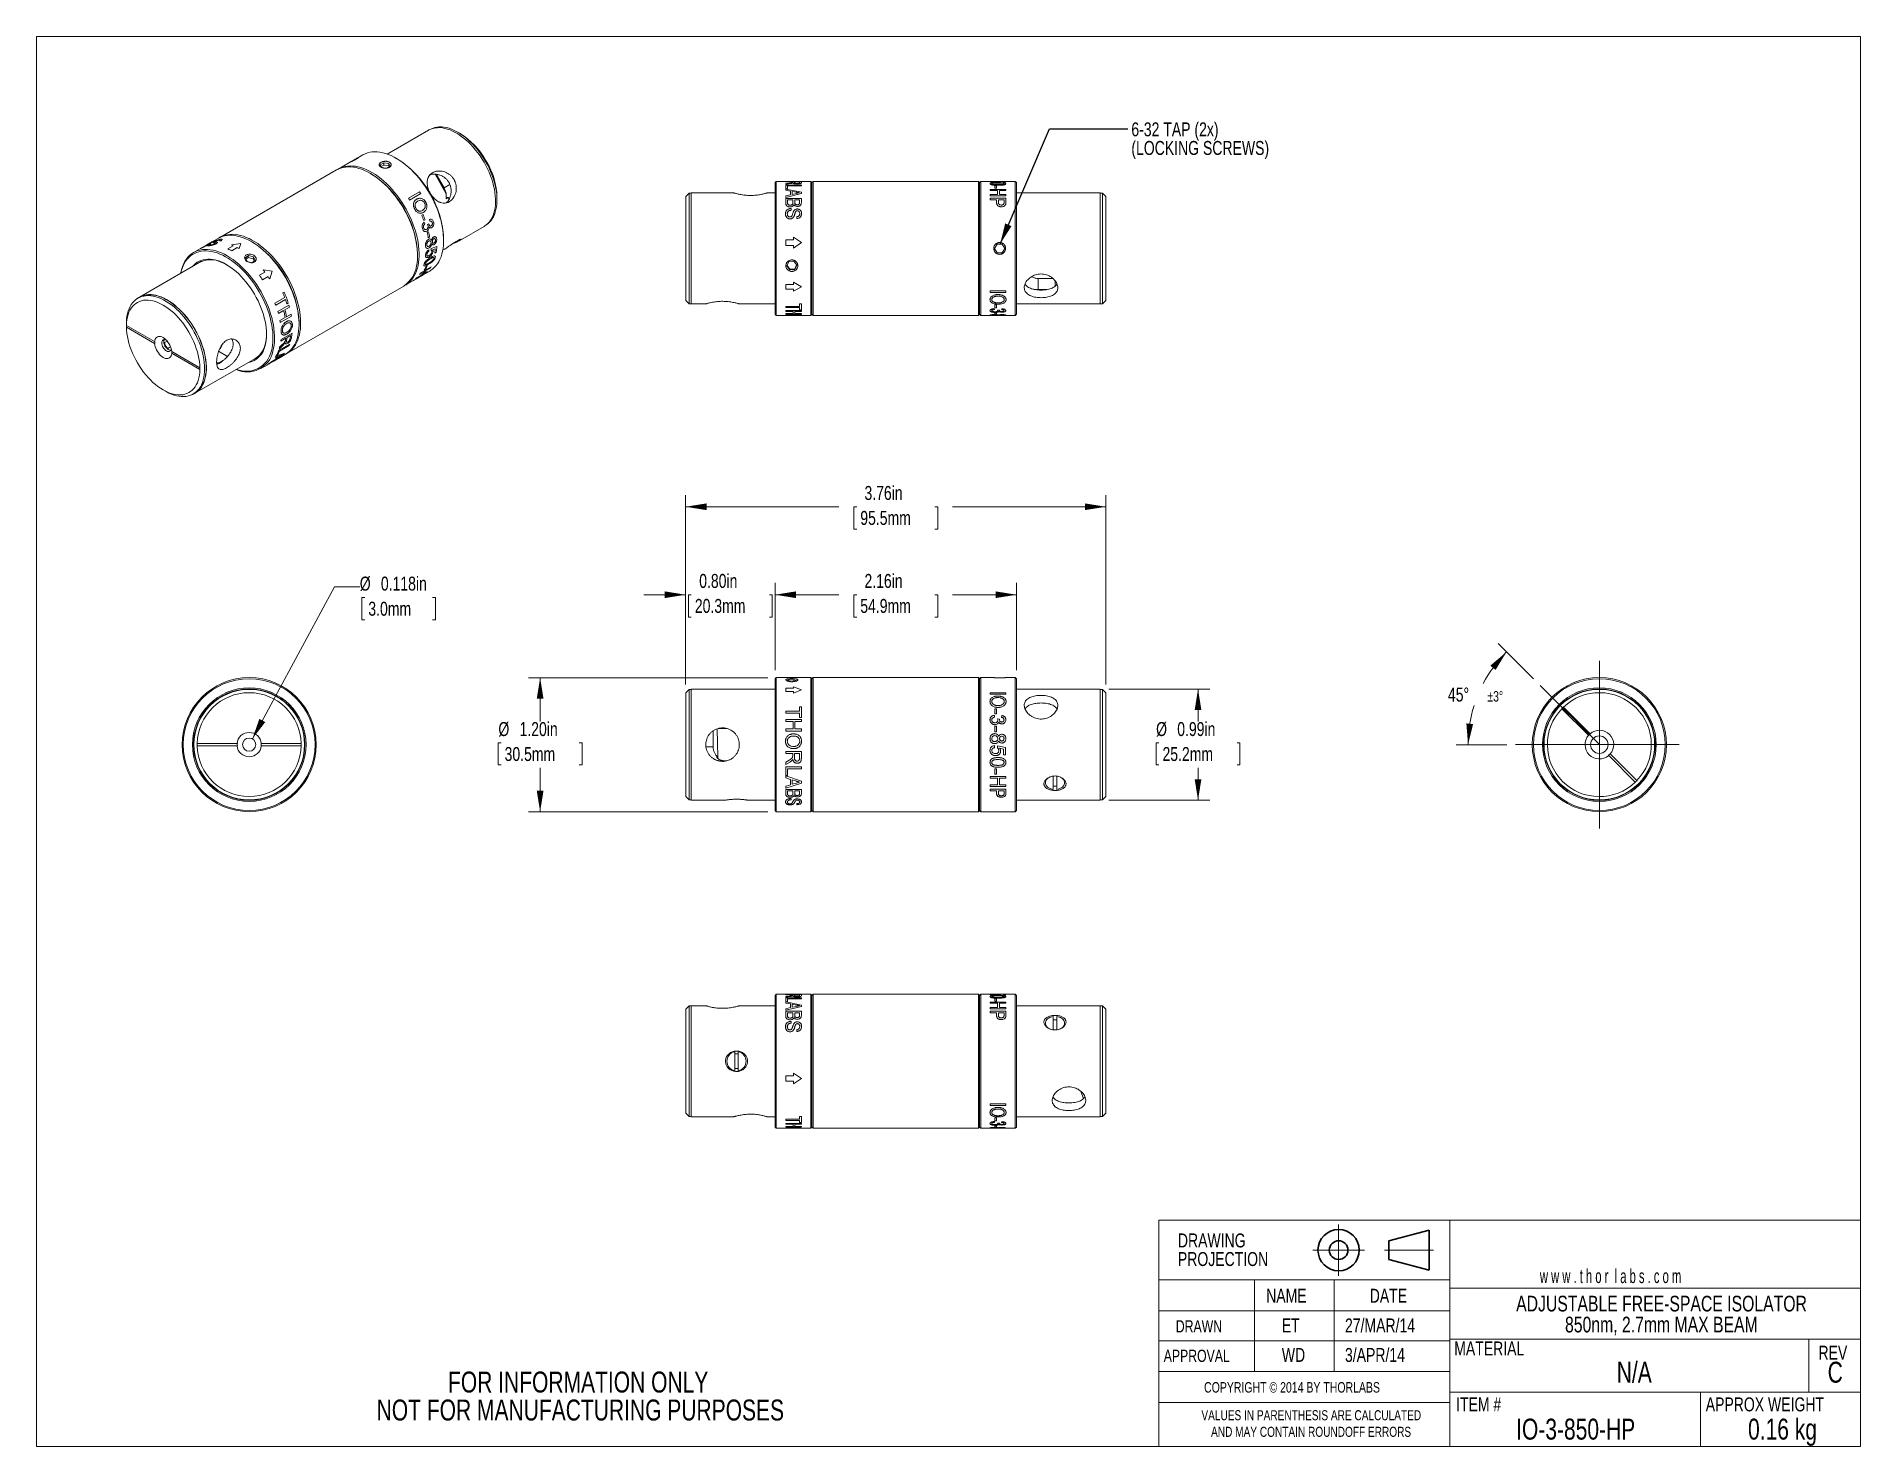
# Paper-space layout 'Sheet2' of a CAD drawing. Header units: inches. Extents: x 0.1 to 10.9, y 0 to 8.5.
import ezdxf

# ---------------------------------------------------------------- set-up
doc = ezdxf.new("R2010")
doc.units = ezdxf.units.IN
doc.header["$MEASUREMENT"] = 0
doc.header["$PDSIZE"] = -1
doc.linetypes.add('CENTERX2', pattern=[0.8, 0.5, -0.1, 0.1, -0.1])
doc.styles.add('SLDTEXTSTYLE0', font='TXT', dxfattribs={"width": 0.75})
doc.styles.add('SLDTEXTSTYLE1', font='TXT', dxfattribs={"width": 0.6})
doc.dimstyles.new('SLDDIMSTYLE0', dxfattribs={"dimtxt": 0.083333, "dimasz": 0.125, "dimexe": 0, "dimexo": 0.0625, "dimgap": 0.020833, "dimtad": 0, "dimtih": 1, "dimtoh": 1, "dimlfac": 1.5, "dimrnd": 1e-09, "dimzin": 4, "dimdsep": 46, "dimtxsty": 'SLDTEXTSTYLE0', "dimsah": 1, "dimcen": 0.09, "dimadec": 0, "dimazin": 1, "dimtfac": 1, "dimtofl": 0, "dimtmove": 0, "dimatfit": 3, "dimfxl": 1, "dimfrac": 2, "dimtolj": 1, "dimtzin": 12, "dimarcsym": 0})
doc.dimstyles.new('SLDDIMSTYLE1', dxfattribs={"dimtxt": 0.083333, "dimasz": 0.125, "dimexe": 0, "dimexo": 0.0625, "dimgap": 0.020833, "dimtad": 0, "dimtih": 1, "dimtoh": 1, "dimlfac": 1.5, "dimrnd": 1e-09, "dimzin": 4, "dimdsep": 46, "dimtxsty": 'SLDTEXTSTYLE0', "dimsah": 1, "dimcen": 0.09, "dimadec": 0, "dimazin": 1, "dimtfac": 1, "dimtmove": 0, "dimatfit": 0, "dimfxl": 1, "dimfrac": 2, "dimtolj": 1, "dimtzin": 12, "dimarcsym": 0})
doc.dimstyles.new('SLDDIMSTYLE2', dxfattribs={"dimtxt": 0.083333, "dimasz": 0.125, "dimexe": 0, "dimexo": 0.0625, "dimgap": 0.020833, "dimtad": 0, "dimtih": 1, "dimtoh": 1, "dimlfac": 1.5, "dimrnd": 1e-09, "dimzin": 12, "dimdsep": 46, "dimtxsty": 'SLDTEXTSTYLE0', "dimsah": 1, "dimcen": 0.09, "dimadec": 0, "dimazin": 3, "dimtfac": 1, "dimtofl": 0, "dimtmove": 0, "dimatfit": 3, "dimfxl": 1, "dimfrac": 2, "dimtolj": 1, "dimtzin": 12, "dimarcsym": 0})
doc.dimstyles.new('SLDDIMSTYLE3', dxfattribs={"dimtxt": 0.083333, "dimasz": 0.125, "dimexe": 0, "dimexo": 0.0625, "dimgap": 0.020833, "dimtad": 0, "dimtih": 1, "dimtoh": 1, "dimdec": 3, "dimlfac": 1.5, "dimrnd": 1e-09, "dimzin": 12, "dimdsep": 46, "dimtxsty": 'SLDTEXTSTYLE0', "dimsah": 1, "dimcen": 0, "dimadec": 0, "dimazin": 3, "dimtfac": 1, "dimtdec": 3, "dimtofl": 0, "dimtmove": 0, "dimatfit": 3, "dimfxl": 1, "dimfrac": 2, "dimtolj": 1, "dimtzin": 12, "dimarcsym": 0})
doc.dimstyles.new('SLDDIMSTYLE4', dxfattribs={"dimtxt": 0.083333, "dimasz": 0.125, "dimexe": 0, "dimexo": 0.0625, "dimgap": 0.020833, "dimtad": 0, "dimtih": 1, "dimtoh": 1, "dimdec": 4, "dimlfac": 1.5, "dimzin": 12, "dimdsep": 46, "dimtxsty": 'SLDTEXTSTYLE0', "dimsah": 1, "dimcen": 0.09, "dimadec": 0, "dimazin": 3, "dimtol": 1, "dimtp": 3, "dimtm": 3, "dimtfac": 1, "dimtdec": 0, "dimtofl": 0, "dimtmove": 0, "dimatfit": 3, "dimfxl": 1, "dimfrac": 2, "dimtolj": 1, "dimtzin": 12, "dimarcsym": 0})
doc.dimstyles.new('SLDDIMSTYLE5', dxfattribs={"dimtxt": 0, "dimasz": 0.125, "dimexe": 0, "dimexo": 0.0625, "dimgap": 0, "dimtad": 0, "dimtih": 1, "dimtoh": 1, "dimdec": 0, "dimrnd": 1e-09, "dimzin": 0, "dimdsep": 46, "dimtxsty": 'Standard', "dimsah": 1, "dimcen": 0.09, "dimadec": 0, "dimazin": 0, "dimtfac": 0.125, "dimtdec": 0, "dimtofl": 0, "dimtmove": 0, "dimatfit": 3, "dimfxl": 1, "dimfrac": 2, "dimtolj": 1, "dimtzin": 0, "dimarcsym": 0})

psp = doc.layouts.new('Sheet2')

# ---------------------------------------------------------------- texts
at = {"color": 7, "linetype": 'Continuous', "lineweight": 0}
for s, insert, char_height, attachment_point, style in [('w w w . t h o r  l a b s . c o m', (9.03161, 1.094321), 0.08333333, 1, 'SLDTEXTSTYLE1'), ('NAME', (7.398715, 0.97725), 0.0833333, 1, 'SLDTEXTSTYLE0'), ('DATE', (8.016319, 0.97725), 0.0833333, 1, 'SLDTEXTSTYLE0'), ('DRAWN', (6.859486, 0.789549), 0.0729167, 1, 'SLDTEXTSTYLE0'), ('ET', (7.491963, 0.79991), 0.0833333, 1, 'SLDTEXTSTYLE0'), ('27/MAR/14', (7.86875, 0.79991), 0.0833333, 1, 'SLDTEXTSTYLE0'), ('MATERIAL', (8.520472, 0.662375), 0.0833333, 1, 'SLDTEXTSTYLE0'), ('APPROVAL', (6.787245, 0.613335), 0.0729167, 1, 'SLDTEXTSTYLE0'), ('WD', (7.491963, 0.623696), 0.0833333, 1, 'SLDTEXTSTYLE0'), ('3/APR/14', (7.86875, 0.623696), 0.0833333, 1, 'SLDTEXTSTYLE0'), ('N/A', (9.594595, 0.541472), 0.125, 2, 'SLDTEXTSTYLE0'), ('REV', (10.693614, 0.637333), 0.0833333, 1, 'SLDTEXTSTYLE0'), ('C', (10.793701, 0.541472), 0.125, 2, 'SLDTEXTSTYLE0'), ('COPYRIGHT © 2014 BY THORLABS', (7.028126, 0.420003), 0.0625, 1, 'SLDTEXTSTYLE0'), ('ITEM #', (8.531512, 0.32872), 0.0833333, 1, 'SLDTEXTSTYLE0'), ('APPROX WEIGHT', (10.020937, 0.32872), 0.08333333, 1, 'SLDTEXTSTYLE0'), ('IO-3-850-HP', (9.245099, 0.201994), 0.125, 2, 'SLDTEXTSTYLE0'), ('0.16 kg', (10.479049, 0.201994), 0.125, 2, 'SLDTEXTSTYLE0')]:
    psp.add_mtext(s, dxfattribs=dict(at, insert=insert, char_height=char_height, attachment_point=attachment_point, style=style))

# ---------------------------------------------------------------- blocks, each defined once
blk = doc.blocks.new('Third Angle Projection Block')
at = {"color": 7, "linetype": 'CENTERX2', "lineweight": 0}
for p, q in [((3.995, 0.938), (3.995, 0.554)), ((3.803, 0.746), (4.187, 0.746)), ((4.336, 0.746), (4.703, 0.746))]:
    blk.add_line(p, q, dxfattribs=at)
at = {"color": 7, "linetype": 'Continuous', "lineweight": 30}
for p, q in [((4.67, 0.896), (4.37, 0.815)), ((4.67, 0.596), (4.67, 0.896)), ((4.37, 0.815), (4.37, 0.676)), ((4.37, 0.676), (4.67, 0.596))]:
    blk.add_line(p, q, dxfattribs=at)
for radius in [0.154, 0.0696]:
    blk.add_circle((3.995, 0.746), radius, dxfattribs=at)
at = {"color": 7, "linetype": 'Continuous', "lineweight": 0}
blk.add_point((3.995, 0.746), dxfattribs=at)
blk = doc.blocks.new('SW_NOTE_8')
at = {"color": 0, "linetype": 'Continuous', "lineweight": 0, "char_height": 0.06, "attachment_point": 2, "style": 'SLDTEXTSTYLE0'}
for s, insert in [('VALUES IN PARENTHESIS ARE CALCULATED', (0.784, 0.077)), ('AND MAY CONTAIN ROUNDOFF ERRORS', (0.783, -0.022))]:
    blk.add_mtext(s, dxfattribs=dict(at, insert=insert))
blk = doc.blocks.new('SW_NOTE_9')
at = {"color": 0, "linetype": 'Continuous', "lineweight": 0, "char_height": 0.0833, "attachment_point": 1, "style": 'SLDTEXTSTYLE0'}
for s, insert in [('DRAWING', (0, 0.107)), ('PROJECTION', (0, -0.004))]:
    blk.add_mtext(s, dxfattribs=dict(at, insert=insert))
blk = doc.blocks.new('SW_NOTE_10')
at = {"color": 0, "linetype": 'Continuous', "lineweight": 0, "char_height": 0.125, "attachment_point": 2, "style": 'SLDTEXTSTYLE0'}
for s, insert in [('FOR INFORMATION ONLY', (0.986, 0.161)), ('NOT FOR MANUFACTURING PURPOSES', (0.999, -0.006))]:
    blk.add_mtext(s, dxfattribs=dict(at, insert=insert))
blk = doc.blocks.new('SW_NOTE_11')
at = {"color": 0, "linetype": 'Continuous', "lineweight": 0, "char_height": 0.09375, "attachment_point": 2, "style": 'SLDTEXTSTYLE0'}
for s, insert in [('ADJUSTABLE FREE-SPACE ISOLATOR', (1.025, 0.121)), ('850nm, 2.7mm MAX BEAM', (1.024, -0.004))]:
    blk.add_mtext(s, dxfattribs=dict(at, insert=insert))
blk = doc.blocks.new('_D_12')
at = {"color": 7, "linetype": 'Continuous', "lineweight": 0}
for p, q in [((4.425, 4.624), (2.997, 4.624)), ((3.067, 4.624), (3.067, 4.363)), ((2.834, 4.235), (2.817, 4.235)), ((2.817, 4.235), (2.817, 4.103)), ((3.3, 4.235), (3.317, 4.235)), ((3.317, 4.235), (3.317, 4.103)), ((2.817, 4.103), (2.834, 4.103)), ((3.067, 3.824), (3.067, 4.086)), ((3.317, 4.103), (3.3, 4.103)), ((4.425, 3.824), (2.997, 3.824))]:
    blk.add_line(p, q, dxfattribs=at)
for points in [[(3.067, 4.624), (3.047, 4.499), (3.087, 4.499)], [(3.067, 3.824), (3.087, 3.949), (3.047, 3.949)]]:
    blk.add_solid(points, dxfattribs=at)
at = {"color": 7, "linetype": 'Continuous', "lineweight": 0, "char_height": 0.0833, "attachment_point": 1, "style": 'SLDTEXTSTYLE0'}
for s, insert in [('%%c', (2.818, 4.359, 0.003)), ('1.20in', (2.944, 4.359, 0.003)), ('30.5mm', (2.855, 4.21, 0.003))]:
    blk.add_mtext(s, dxfattribs=dict(at, insert=insert))
blk = doc.blocks.new('_D_13')
at = {"color": 7, "linetype": 'Continuous', "lineweight": 0}
for p, q in [((3.935, 5.119), (3.685, 5.119)), ((3.935, 4.584), (3.935, 5.189)), ((3.969, 5.119), (3.952, 5.119)), ((3.952, 5.119), (3.952, 4.986)), ((4.435, 5.119), (4.452, 5.119)), ((4.452, 5.119), (4.452, 4.986)), ((4.469, 4.668), (4.469, 5.189)), ((4.469, 5.119), (4.719, 5.119)), ((3.952, 4.986), (3.969, 4.986)), ((4.452, 4.986), (4.435, 4.986))]:
    blk.add_line(p, q, dxfattribs=at)
for points in [[(3.935, 5.119), (3.81, 5.139), (3.81, 5.099)], [(4.469, 5.119), (4.594, 5.099), (4.594, 5.139)]]:
    blk.add_solid(points, dxfattribs=at)
at = {"color": 7, "linetype": 'Continuous', "lineweight": 0, "char_height": 0.0833, "attachment_point": 1, "style": 'SLDTEXTSTYLE0'}
for s, insert in [('0.80in', (4.016, 5.243, 0.003)), ('20.3mm', (3.99, 5.094, 0.003))]:
    blk.add_mtext(s, dxfattribs=dict(at, insert=insert))
blk = doc.blocks.new('_D_14')
at = {"color": 7, "linetype": 'Continuous', "lineweight": 0}
for p, q in [((6.459, 4.556), (7.062, 4.556)), ((6.992, 4.556), (6.992, 4.363)), ((6.759, 4.235), (6.742, 4.235)), ((6.742, 4.235), (6.742, 4.103)), ((7.225, 4.235), (7.242, 4.235)), ((7.242, 4.235), (7.242, 4.103)), ((6.742, 4.103), (6.759, 4.103)), ((6.992, 3.893), (6.992, 4.086)), ((7.242, 4.103), (7.225, 4.103)), ((6.459, 3.893), (7.062, 3.893))]:
    blk.add_line(p, q, dxfattribs=at)
for points in [[(6.992, 4.556), (6.972, 4.431), (7.012, 4.431)], [(6.992, 3.893), (7.012, 4.018), (6.972, 4.018)]]:
    blk.add_solid(points, dxfattribs=at)
at = {"color": 7, "linetype": 'Continuous', "lineweight": 0, "char_height": 0.0833, "attachment_point": 1, "style": 'SLDTEXTSTYLE0'}
for s, insert in [('%%c', (6.742, 4.359, 0.003)), ('0.99in', (6.868, 4.359, 0.003)), ('25.2mm', (6.78, 4.21, 0.003))]:
    blk.add_mtext(s, dxfattribs=dict(at, insert=insert))
blk = doc.blocks.new('_D_15')
at = {"color": 7, "linetype": 'Continuous', "lineweight": 0}
for p, q in [((3.935, 4.584), (3.935, 5.714)), ((6.442, 4.584), (6.442, 5.714)), ((3.935, 5.644), (4.85, 5.644)), ((4.956, 5.644), (4.939, 5.644)), ((4.939, 5.644), (4.939, 5.511)), ((5.422, 5.644), (5.439, 5.644)), ((5.439, 5.644), (5.439, 5.511)), ((6.442, 5.644), (5.527, 5.644)), ((4.939, 5.511), (4.956, 5.511)), ((5.439, 5.511), (5.422, 5.511))]:
    blk.add_line(p, q, dxfattribs=at)
for points in [[(3.935, 5.644), (4.06, 5.624), (4.06, 5.664)], [(6.442, 5.644), (6.317, 5.664), (6.317, 5.624)]]:
    blk.add_solid(points, dxfattribs=at)
at = {"color": 7, "linetype": 'Continuous', "lineweight": 0, "char_height": 0.0833, "attachment_point": 1, "style": 'SLDTEXTSTYLE0'}
for s, insert in [('3.76in', (5.002, 5.768, 0.003)), ('95.5mm', (4.977, 5.619, 0.003))]:
    blk.add_mtext(s, dxfattribs=dict(at, insert=insert))
blk = doc.blocks.new('_D_16')
at = {"color": 7, "linetype": 'Continuous', "lineweight": 0}
for p, q in [((4.469, 4.668), (4.469, 5.189)), ((4.469, 5.119), (4.85, 5.119)), ((4.956, 5.119), (4.939, 5.119)), ((4.939, 5.119), (4.939, 4.986)), ((5.422, 5.119), (5.439, 5.119)), ((5.439, 5.119), (5.439, 4.986)), ((5.909, 5.119), (5.527, 5.119)), ((5.909, 4.668), (5.909, 5.189)), ((4.939, 4.986), (4.956, 4.986)), ((5.439, 4.986), (5.422, 4.986))]:
    blk.add_line(p, q, dxfattribs=at)
for points in [[(4.469, 5.119), (4.594, 5.099), (4.594, 5.139)], [(5.909, 5.119), (5.784, 5.139), (5.784, 5.099)]]:
    blk.add_solid(points, dxfattribs=at)
at = {"color": 7, "linetype": 'Continuous', "lineweight": 0, "char_height": 0.0833, "attachment_point": 1, "style": 'SLDTEXTSTYLE0'}
for s, insert in [('2.16in', (5.002, 5.243, 0.003)), ('54.9mm', (4.977, 5.094, 0.003))]:
    blk.add_mtext(s, dxfattribs=dict(at, insert=insert))
blk = doc.blocks.new('_D_17')
at = {"color": 7, "linetype": 'Continuous', "lineweight": 0}
for p, q in [((1.35, 4.259), (1.841, 5.166)), ((1.841, 5.166), (1.991, 5.166)), ((2.021, 5.102), (2.004, 5.102)), ((2.004, 5.102), (2.004, 4.97)), ((2.425, 5.102), (2.442, 5.102)), ((2.442, 5.102), (2.442, 4.97)), ((2.004, 4.97), (2.021, 4.97)), ((2.442, 4.97), (2.425, 4.97))]:
    blk.add_line(p, q, dxfattribs=at)
blk.add_solid([(1.35, 4.259), (1.427, 4.359), (1.392, 4.378)], dxfattribs=at)
at = {"color": 7, "linetype": 'Continuous', "lineweight": 0, "char_height": 0.0833, "attachment_point": 1, "style": 'SLDTEXTSTYLE0'}
for s, insert in [('%%c', (1.991, 5.227, 0.856)), ('0.118in', (2.117, 5.227, 0.856)), ('3.0mm', (2.042, 5.077, 0.856))]:
    blk.add_mtext(s, dxfattribs=dict(at, insert=insert))
blk = doc.blocks.new('_D_18')
at = {"color": 7, "linetype": 'Continuous', "lineweight": 0}
for p, q in [((8.993, 4.618), (8.783, 4.828)), ((8.835, 4.224), (8.533, 4.224))]:
    blk.add_line(p, q, dxfattribs=at)
for start, end in [(135, 152.1451), (162.6545, 180)]:
    blk.add_arc((9.386, 4.224), 0.783, start, end, dxfattribs=at)
for points in [[(8.833, 4.778), (8.736, 4.696), (8.767, 4.67)], [(8.603, 4.224), (8.633, 4.347), (8.593, 4.351)]]:
    blk.add_solid(points, dxfattribs=at)
at = {"color": 7, "linetype": 'Continuous', "lineweight": 0, "attachment_point": 1, "style": 'SLDTEXTSTYLE0'}
for s, insert, char_height in [('45°', (8.483, 4.565, 0.003), 0.0833), ('±3°', (8.718, 4.544, 0.003), 0.0625)]:
    blk.add_mtext(s, dxfattribs=dict(at, insert=insert, char_height=char_height))
blk = doc.blocks.new('SW_NOTE_12')
at = {"color": 0, "linetype": 'Continuous', "lineweight": 0, "char_height": 0.08333, "attachment_point": 1, "style": 'SLDTEXTSTYLE0'}
for s, insert in [('6-32 TAP (2x)', (0.021, 0.038)), ('(LOCKING SCREWS)', (0.021, -0.073))]:
    blk.add_mtext(s, dxfattribs=dict(at, insert=insert))

# ---------------------------------------------------------------- dimensions: what is measured, and where the dimension line sits
at = {"color": 7, "linetype": 'Continuous', "lineweight": 0}
for base, p1, p2, dimstyle, picture, middle in [((6.442047, 5.643618), (3.93538, 4.534328), (6.442047, 4.534328), 'SLDDIMSTYLE2', '_D_15', (5.188714, 5.643618)), ((3.93538, 5.118851), (4.468714, 4.617662), (3.93538, 4.534328), 'SLDDIMSTYLE1', '_D_13', (4.202047, 5.118851)), ((5.908714, 5.118851), (4.468714, 4.617662), (5.908714, 4.617662), 'SLDDIMSTYLE2', '_D_16', (5.188714, 5.118851))]:
    dim = psp.add_linear_dim(base=base, p1=p1, p2=p2, dimstyle=dimstyle, dxfattribs=at)
    dim.commit()
    dim.dimension.update_dxf_attribs({"geometry": picture, "text_midpoint": middle, "dimtype": 160})
dim = psp.add_diameter_dim_2p(p1=(1.312561, 4.18974), p2=(1.350018, 4.258917), dimstyle='SLDDIMSTYLE3', dxfattribs=at)
dim.commit()
dim.dimension.update_dxf_attribs({"geometry": '_D_17', "text_midpoint": (2.271573, 5.166395), "dimtype": 163})
dim = psp.add_angular_dim_2l(base=(8.756309, 4.689285), line1=((9.027886, 4.582772), (9.38633, 4.224328)), line2=((8.88517, 4.224328), (9.38633, 4.224328)), dimstyle='SLDDIMSTYLE4', dxfattribs=at)
dim.commit()
dim.dimension.update_dxf_attribs({"geometry": '_D_18', "text_midpoint": (8.662919, 4.523975), "dimtype": 162})
for base, p1, p2, dimstyle, picture, middle in [((3.067116, 3.824328), (4.47538, 4.624328), (4.47538, 3.824328), 'SLDDIMSTYLE0', '_D_12', (3.067116, 4.224328)), ((6.991774, 3.892995), (6.408714, 4.555662), (6.408714, 3.892995), 'SLDDIMSTYLE2', '_D_14', (6.991774, 4.224328))]:
    dim = psp.add_linear_dim(base=base, p1=p1, p2=p2, angle=90, text='%%c<>', dimstyle=dimstyle, dxfattribs=at)
    dim.commit()
    dim.dimension.update_dxf_attribs({"geometry": picture, "text_midpoint": middle, "dimtype": 160})

# ---------------------------------------------------------------- linework, layer by layer
at = {"color": 7, "linetype": 'Continuous', "lineweight": 0}
for p, q in [((0.062179, 8.450606), (10.944457, 8.450606)), ((0.062179, 8.450606), (0.062179, 0.035558)), ((10.944457, 0.035558), (10.944457, 8.450606)), ((2.401152, 7.890999), (2.154941, 7.748864)), ((2.590411, 7.870762), (2.576271, 7.878927)), ((2.008554, 7.743644), (1.968485, 7.720513)), ((1.973992, 7.723521), (1.980589, 7.72662)), ((1.852991, 7.653839), (1.155312, 7.251078)), ((1.929564, 7.698044), (1.862419, 7.659282)), ((1.937179, 7.70244), (1.929564, 7.698044)), ((1.96087, 7.716117), (1.937179, 7.70244)), ((1.968485, 7.720513), (1.96087, 7.716117)), ((2.057734, 7.631288), (2.05302, 7.63401)), ((2.134759, 7.697066), (2.113496, 7.684791)), ((2.113496, 7.684791), (2.120481, 7.669742)), ((2.134759, 7.683457), (2.118477, 7.674058)), ((2.163804, 7.692573), (2.134759, 7.697066)), ((2.134759, 7.683457), (2.134759, 7.697066)), ((2.163804, 7.678964), (2.134759, 7.683457)), ((2.153269, 7.665231), (2.171587, 7.675805)), ((2.171587, 7.675805), (2.163804, 7.692573)), ((2.163804, 7.678964), (2.163804, 7.692573)), ((2.166605, 7.67293), (2.163804, 7.678964)), ((2.213297, 7.721093), (2.208584, 7.723814)), ((2.414867, 7.627021), (2.408486, 7.623517)), ((2.440524, 7.628899), (2.506354, 7.511031)), ((2.493979, 7.54662), (2.446889, 7.628182)), ((2.452148, 7.619074), (2.501248, 7.53116)), ((2.742006, 7.712916), (2.741992, 7.712908)), ((2.748658, 7.701361), (2.748673, 7.701369)), ((2.28149, 7.485519), (2.347487, 7.523618)), ((2.354595, 7.512577), (2.288598, 7.474478)), ((3.95538, 7.515873), (3.93538, 7.495873)), ((3.968714, 7.515873), (3.95538, 7.515873)), ((3.95538, 7.515873), (3.95538, 6.855873)), ((4.222047, 7.517206), (3.968714, 7.517206)), ((3.968714, 6.85454), (3.968714, 7.517206)), ((4.468714, 7.517206), (4.421946, 7.517206)), ((4.47538, 7.585873), (4.468714, 7.579206)), ((4.468714, 6.79254), (4.468714, 7.579206)), ((4.535513, 7.585873), (4.47538, 7.585873)), ((4.47538, 7.585873), (4.47538, 6.785873)), ((4.532047, 7.583804), (4.62538, 7.583804)), ((4.532047, 7.583804), (4.532047, 7.582252)), ((4.573927, 7.582252), (4.532047, 7.582252)), ((4.532047, 7.572156), (4.551753, 7.575012)), ((4.557811, 7.572214), (4.532047, 7.567965)), ((4.532047, 7.572156), (4.532047, 7.567965)), ((4.532047, 7.563625), (4.62538, 7.563625)), ((4.532047, 7.563625), (4.532047, 7.540915)), ((4.542816, 7.540915), (4.532047, 7.540915)), ((4.532047, 7.54018), (4.62538, 7.521486)), ((4.532047, 7.54018), (4.532047, 7.533483)), ((4.560765, 7.528107), (4.532047, 7.533483)), ((4.62538, 7.51318), (4.532047, 7.490505)), ((4.549469, 7.585873), (4.535513, 7.585873)), ((4.542816, 7.559093), (4.542816, 7.540915)), ((4.62538, 7.559093), (4.542816, 7.559093)), ((4.607939, 7.585873), (4.549469, 7.585873)), ((4.560765, 7.528107), (4.560765, 7.505853)), ((4.575124, 7.576288), (4.570525, 7.574645)), ((4.571534, 7.526038), (4.571534, 7.508216)), ((4.597373, 7.520915), (4.571534, 7.526038)), ((4.571534, 7.508216), (4.596064, 7.513502)), ((4.573497, 7.579078), (4.573927, 7.580217)), ((4.573927, 7.582252), (4.573927, 7.580217)), ((4.584697, 7.582252), (4.584697, 7.578124)), ((4.614611, 7.582252), (4.584697, 7.582252)), ((4.596064, 7.513502), (4.614611, 7.51739)), ((4.621786, 7.585873), (4.607939, 7.585873)), ((4.614611, 7.582252), (4.614611, 7.577561)), ((4.682047, 7.585873), (4.621786, 7.585873)), ((4.62538, 7.583804), (4.62538, 7.57766)), ((4.62538, 7.563625), (4.62538, 7.559093)), ((4.62538, 7.521486), (4.62538, 7.51318)), ((4.688714, 7.579206), (4.682047, 7.585873)), ((4.682047, 6.785873), (4.682047, 7.585873)), ((4.69538, 7.585873), (4.688714, 7.579206)), ((4.688714, 7.579206), (4.688714, 6.79254)), ((4.688714, 7.575256), (4.688714, 7.579206)), ((4.688714, 6.79254), (4.688714, 7.575256)), ((5.682047, 7.585873), (4.69538, 7.585873)), ((4.69538, 7.585873), (4.69538, 7.581855)), ((4.69538, 7.581855), (4.69538, 6.785873)), ((5.688714, 7.579206), (5.682047, 7.585873)), ((5.682047, 6.785873), (5.682047, 7.585873)), ((5.69538, 7.585873), (5.688714, 7.579206)), ((5.688714, 6.79254), (5.688714, 7.579206)), ((5.902047, 7.585873), (5.69538, 7.585873)), ((5.69538, 7.585873), (5.69538, 6.785873)), ((5.752047, 7.538128), (5.84538, 7.538128)), ((5.752047, 7.531702), (5.752047, 7.538128)), ((5.79632, 7.531702), (5.752047, 7.531702)), ((5.777175, 7.585828), (5.778372, 7.58547)), ((5.779568, 7.5591), (5.790338, 7.5591)), ((5.779568, 7.54523), (5.779568, 7.5591)), ((5.790338, 7.54523), (5.779568, 7.54523)), ((5.790338, 7.54523), (5.790338, 7.5591)), ((5.795124, 7.585415), (5.79632, 7.585809)), ((5.79632, 7.585809), (5.844184, 7.585522)), ((5.79632, 7.50667), (5.79632, 7.531702)), ((5.80709, 7.50667), (5.80709, 7.531702)), ((5.84538, 7.531702), (5.80709, 7.531702)), ((5.832218, 7.584994), (5.808043, 7.58528)), ((5.832218, 7.581227), (5.832218, 7.584994)), ((5.844184, 7.581227), (5.832218, 7.581227)), ((5.844184, 7.581227), (5.844184, 7.585522)), ((5.84538, 7.531702), (5.84538, 7.538128)), ((5.908714, 7.579206), (5.902047, 7.585873)), ((5.902047, 6.785873), (5.902047, 7.585873)), ((5.908714, 7.579206), (5.908714, 6.79254)), ((6.408714, 7.517206), (5.908714, 7.517206)), ((6.408714, 7.517206), (6.408714, 6.951585)), ((6.422047, 7.515873), (6.408714, 7.515873)), ((6.442047, 7.495873), (6.422047, 7.515873)), ((6.422047, 6.952528), (6.422047, 7.515873)), ((2.518639, 7.489149), (2.505397, 7.481504)), ((2.51859, 7.489121), (2.522274, 7.482525)), ((2.809579, 7.474783), (2.809579, 7.491112)), ((3.93538, 7.495801), (3.935452, 7.495873)), ((3.93538, 6.875945), (3.93538, 7.495801)), ((3.935452, 7.495873), (3.935434, 7.495873)), ((4.532047, 7.499369), (4.560765, 7.505853)), ((4.532047, 7.499369), (4.532047, 7.490505)), ((4.532047, 7.483953), (4.62538, 7.483953)), ((4.532047, 7.483953), (4.532047, 7.459476)), ((4.542816, 7.475016), (4.542816, 7.459326)), ((4.575124, 7.475016), (4.542816, 7.475016)), ((4.542816, 7.459326), (4.543265, 7.453445)), ((4.564355, 7.423921), (4.564355, 7.413217)), ((4.575124, 7.475016), (4.575124, 7.460429)), ((4.585893, 7.475016), (4.585893, 7.461393)), ((4.614611, 7.475016), (4.585893, 7.475016)), ((4.614611, 7.475016), (4.614611, 7.462448)), ((4.62538, 7.483953), (4.62538, 7.459544)), ((5.752047, 7.50667), (5.79632, 7.50667)), ((5.752047, 7.498636), (5.752047, 7.50667)), ((5.84538, 7.498636), (5.752047, 7.498636)), ((5.752047, 7.484762), (5.84538, 7.484762)), ((5.752047, 7.475855), (5.752047, 7.484762)), ((5.790338, 7.475855), (5.752047, 7.475855)), ((5.790338, 7.459639), (5.790338, 7.475855)), ((5.801107, 7.459898), (5.801107, 7.475855)), ((5.834611, 7.475855), (5.801107, 7.475855)), ((5.80709, 7.50667), (5.84538, 7.50667)), ((5.834611, 7.460062), (5.834611, 7.475855)), ((5.84538, 7.460905), (5.844502, 7.450696)), ((5.84538, 7.498636), (5.84538, 7.50667)), ((5.84538, 7.460905), (5.84538, 7.484762)), ((6.442047, 7.495873), (6.442047, 6.971435)), ((2.36076, 7.384338), (2.368375, 7.388734)), ((2.380606, 7.35712), (2.372991, 7.352724)), ((2.374715, 7.341916), (2.37914, 7.331485)), ((2.394824, 7.329098), (2.402774, 7.332371)), ((2.397781, 7.322573), (2.394824, 7.329098)), ((2.402774, 7.332371), (2.403144, 7.330751)), ((2.409099, 7.34749), (2.406389, 7.358896)), ((2.58809, 7.233755), (2.732459, 7.317097)), ((4.599056, 7.375472), (4.599056, 7.363782)), ((1.039818, 7.184405), (0.999749, 7.161273)), ((1.047433, 7.188801), (1.039818, 7.184405)), ((1.070278, 7.201989), (1.047433, 7.188801)), ((1.054057, 7.192379), (1.058532, 7.194571)), ((1.077893, 7.206385), (1.070278, 7.201989)), ((1.0982, 7.218108), (1.077893, 7.206385)), ((1.083055, 7.209215), (1.089661, 7.212517)), ((1.105815, 7.222504), (1.0982, 7.218108)), ((1.145884, 7.245635), (1.105815, 7.222504)), ((1.203435, 7.182885), (1.236433, 7.201934)), ((1.224781, 7.20663), (1.281147, 7.215689)), ((1.259907, 7.190754), (1.226909, 7.171705)), ((1.281147, 7.215689), (1.271688, 7.184291)), ((1.350627, 7.223084), (1.345914, 7.225806)), ((2.3939, 7.279924), (2.401515, 7.28432)), ((2.407222, 7.253477), (2.399607, 7.249081)), ((2.415451, 7.174857), (2.416575, 7.184949)), ((2.416575, 7.184949), (2.450217, 7.196791)), ((2.441382, 7.18415), (2.424491, 7.178036)), ((2.491381, 7.233943), (2.491381, 7.239386)), ((4.532047, 7.237303), (4.578714, 7.237303)), ((4.532047, 7.237303), (4.532047, 7.204107)), ((4.578714, 7.204107), (4.532047, 7.204107)), ((4.578714, 7.253782), (4.62538, 7.220735)), ((4.578714, 7.253782), (4.578714, 7.237303)), ((4.62538, 7.220735), (4.578714, 7.187446)), ((4.578714, 7.204107), (4.578714, 7.187446)), ((5.793678, 7.211915), (5.778643, 7.185873)), ((5.778643, 7.185873), (5.793678, 7.159831)), ((5.823749, 7.211915), (5.793678, 7.211915)), ((5.838784, 7.185873), (5.823749, 7.211915)), ((5.823749, 7.159831), (5.838784, 7.185873)), ((1.046961, 7.109241), (0.675812, 6.894981)), ((1.327956, 7.143302), (1.308668, 7.129408)), ((1.308668, 7.129408), (1.318426, 7.107731)), ((1.324906, 7.131918), (1.311791, 7.12247)), ((1.318426, 7.107731), (1.347472, 7.099949)), ((1.324906, 7.131918), (1.327956, 7.143302)), ((1.353952, 7.124136), (1.324906, 7.131918)), ((1.357002, 7.13552), (1.327956, 7.143302)), ((1.347472, 7.099949), (1.36676, 7.113843)), ((1.353952, 7.124136), (1.357002, 7.13552)), ((1.360587, 7.109397), (1.353952, 7.124136)), ((1.36676, 7.113843), (1.357002, 7.13552)), ((2.335817, 7.144138), (2.335817, 7.149581)), ((2.351554, 7.037455), (2.417551, 7.075554)), ((2.385844, 7.077391), (2.393459, 7.081787)), ((2.403051, 7.178103), (2.403644, 7.168972)), ((2.44718, 7.162583), (2.438719, 7.157698)), ((2.486247, 7.174963), (2.494921, 7.17997)), ((4.551352, 7.107786), (4.53877, 7.081405)), ((4.53877, 7.081405), (4.556132, 7.05769)), ((4.540016, 7.084017), (4.556132, 7.062003)), ((4.581295, 7.110452), (4.551352, 7.107786)), ((4.598657, 7.086737), (4.581295, 7.110452)), ((4.586075, 7.064669), (4.597411, 7.088438)), ((4.586075, 7.060356), (4.598657, 7.086737)), ((5.793678, 7.159831), (5.823749, 7.159831)), ((1.392242, 7.025103), (1.42524, 7.044153)), ((1.444542, 7.017403), (1.411544, 6.998353)), ((1.415184, 7.057052), (1.46803, 7.049978)), ((1.46803, 7.049978), (1.453754, 7.003598)), ((2.262386, 6.966443), (2.329531, 7.005205)), ((2.334595, 7.00828), (2.30752, 6.99265)), ((2.313818, 6.996926), (2.379815, 7.035025)), ((2.389625, 7.042811), (2.323629, 7.004712)), ((2.32931, 7.009945), (2.360616, 7.028017)), ((2.329531, 7.005205), (2.337146, 7.009601)), ((2.337146, 7.009601), (2.360837, 7.023278)), ((2.365902, 7.026353), (2.34221, 7.012676)), ((2.378316, 7.048771), (2.34701, 7.030698)), ((2.360837, 7.023278), (2.368452, 7.027674)), ((2.368231, 7.032413), (2.395307, 7.048044)), ((2.368452, 7.027674), (2.408522, 7.050805)), ((2.383651, 7.061486), (2.376036, 7.05709)), ((2.413007, 7.068797), (2.385931, 7.053167)), ((4.532047, 6.97029), (4.578714, 6.97029)), ((4.532047, 6.97029), (4.532047, 6.942993)), ((4.556132, 7.062003), (4.586075, 7.064669)), ((4.556132, 7.062003), (4.556132, 7.05769)), ((4.556132, 7.05769), (4.586075, 7.060356)), ((4.578714, 6.984512), (4.62538, 6.956442)), ((4.578714, 6.984512), (4.578714, 6.97029)), ((4.586075, 7.064669), (4.586075, 7.060356)), ((6.038714, 7.006663), (6.038714, 6.940266)), ((6.126161, 7.006663), (6.038714, 7.006663)), ((6.442047, 6.971435), (6.441975, 6.971384)), ((6.442047, 6.962007), (6.442047, 6.971435)), ((0.676478, 6.893826), (0.66705, 6.888384)), ((1.484771, 6.859836), (1.543152, 6.893539)), ((1.547671, 6.881535), (1.48929, 6.847832)), ((1.531904, 6.920712), (1.539519, 6.925108)), ((1.55528, 6.558239), (2.252958, 6.961)), ((1.564545, 6.85863), (1.55693, 6.854234)), ((3.935452, 6.875873), (3.93538, 6.875945)), ((3.93538, 6.875873), (3.95538, 6.855873)), ((3.935434, 6.875873), (3.935452, 6.875873)), ((3.95538, 6.855873), (3.968714, 6.855873)), ((4.578714, 6.942993), (4.532047, 6.942993)), ((4.62538, 6.956442), (4.578714, 6.929965)), ((4.578714, 6.942993), (4.578714, 6.929965)), ((5.752047, 6.932703), (5.84538, 6.932703)), ((5.752047, 6.922651), (5.752047, 6.932703)), ((5.84538, 6.922651), (5.752047, 6.922651)), ((5.84538, 6.922651), (5.84538, 6.932703)), ((6.090857, 6.940266), (6.038714, 6.940266)), ((6.408714, 6.951585), (6.408714, 6.85454)), ((6.408714, 6.855873), (6.422047, 6.855873)), ((6.422047, 6.855873), (6.422047, 6.952528)), ((6.422047, 6.855873), (6.442047, 6.875873)), ((6.441975, 6.961956), (6.442047, 6.962007)), ((6.442047, 6.962007), (6.442047, 6.875873)), ((1.502167, 6.80854), (1.568163, 6.846639)), ((1.536807, 6.814654), (1.505501, 6.796582)), ((1.514786, 6.755696), (1.546092, 6.773769)), ((1.582812, 6.782135), (1.516815, 6.744036)), ((1.571498, 6.834681), (1.544422, 6.81905)), ((1.553707, 6.778165), (1.580783, 6.793795)), ((3.968714, 6.85454), (4.055481, 6.85454)), ((4.25538, 6.85454), (4.468714, 6.85454)), ((4.468714, 6.79254), (4.47538, 6.785873)), ((4.47538, 6.785873), (4.535513, 6.785873)), ((4.532047, 6.839435), (4.614611, 6.839435)), ((4.532047, 6.839435), (4.532047, 6.833044)), ((4.614611, 6.833044), (4.532047, 6.833044)), ((4.532047, 6.814833), (4.62538, 6.814833)), ((4.532047, 6.814833), (4.532047, 6.810117)), ((4.57632, 6.810117), (4.532047, 6.810117)), ((4.532047, 6.796987), (4.57632, 6.796987)), ((4.532047, 6.796987), (4.532047, 6.794117)), ((4.62538, 6.794117), (4.532047, 6.794117)), ((4.535513, 6.785873), (4.549469, 6.785873)), ((4.549469, 6.785873), (4.607939, 6.785873)), ((4.57632, 6.810117), (4.57632, 6.796987)), ((4.58709, 6.810117), (4.58709, 6.796987)), ((4.62538, 6.810117), (4.58709, 6.810117)), ((4.58709, 6.796987), (4.62538, 6.796987)), ((4.607939, 6.785873), (4.621786, 6.785873)), ((4.614611, 6.855343), (4.62538, 6.855343)), ((4.614611, 6.855343), (4.614611, 6.839435)), ((4.614611, 6.833044), (4.614611, 6.81995)), ((4.62538, 6.81995), (4.614611, 6.81995)), ((4.621786, 6.785873), (4.682047, 6.785873)), ((4.62538, 6.855343), (4.62538, 6.81995)), ((4.62538, 6.814833), (4.62538, 6.810117)), ((4.62538, 6.796987), (4.62538, 6.794117)), ((4.682047, 6.785873), (4.688714, 6.79254)), ((4.688714, 6.79254), (4.69538, 6.785873)), ((4.69538, 6.785873), (5.682047, 6.785873)), ((5.682047, 6.785873), (5.688714, 6.79254)), ((5.688714, 6.79254), (5.69538, 6.785873)), ((5.69538, 6.785873), (5.902047, 6.785873)), ((5.777175, 6.825992), (5.778372, 6.820931)), ((5.779568, 6.84812), (5.790338, 6.84812)), ((5.779568, 6.830823), (5.779568, 6.84812)), ((5.790338, 6.830823), (5.779568, 6.830823)), ((5.779568, 6.801253), (5.790338, 6.801253)), ((5.779568, 6.793182), (5.779568, 6.801253)), ((5.790338, 6.793182), (5.779568, 6.793182)), ((5.790338, 6.830823), (5.790338, 6.84812)), ((5.790338, 6.793182), (5.790338, 6.801253)), ((5.79632, 6.816698), (5.80709, 6.816225)), ((5.797592, 6.813787), (5.79632, 6.816698)), ((5.80709, 6.816225), (5.806959, 6.815571)), ((5.820252, 6.820443), (5.821449, 6.825471)), ((5.902047, 6.785873), (5.908714, 6.79254)), ((5.908714, 6.85454), (6.408714, 6.85454)), ((0.598692, 6.737295), (0.598692, 6.720967)), ((0.598742, 6.726381), (0.598742, 6.72644)), ((0.766728, 6.629405), (0.598742, 6.726381)), ((0.599634, 6.716067), (0.598742, 6.715552)), ((0.598742, 6.715552), (0.598742, 6.715494)), ((0.598742, 6.715494), (0.766728, 6.618518)), ((0.599634, 6.725866), (0.599634, 6.716067)), ((0.599634, 6.716067), (0.7688, 6.61841)), ((1.549698, 6.649427), (1.520084, 6.632332)), ((1.521181, 6.64237), (1.587178, 6.680469)), ((1.54715, 6.634451), (1.548259, 6.639377)), ((1.578465, 6.666035), (1.557313, 6.653823)), ((1.62871, 6.735934), (1.62871, 6.741377)), ((0.766728, 6.629405), (0.7688, 6.629298)), ((0.7688, 6.61841), (0.766728, 6.618518)), ((0.824501, 6.622364), (0.84225, 6.63261)), ((0.868875, 6.571525), (0.869061, 6.570329)), ((0.868875, 6.560638), (1.037131, 6.463506)), ((0.869061, 6.559442), (0.868875, 6.560638)), ((1.037047, 6.473353), (0.869061, 6.570329)), ((0.869061, 6.559442), (1.037047, 6.462466)), ((1.007118, 6.321079), (1.378267, 6.535339)), ((1.450576, 6.498506), (1.516573, 6.536606)), ((1.537239, 6.554725), (1.455209, 6.501963)), ((1.502104, 6.540929), (1.485599, 6.53449)), ((1.490334, 6.541763), (1.543112, 6.56138)), ((1.498469, 6.54701), (1.490854, 6.542614)), ((1.495654, 6.52913), (1.516737, 6.543001)), ((1.498167, 6.525269), (1.505782, 6.529665)), ((1.505782, 6.529665), (1.545851, 6.552796)), ((1.506913, 6.576376), (1.57291, 6.614475)), ((1.522905, 6.549463), (1.508256, 6.543409)), ((1.531204, 6.606173), (1.509981, 6.585379)), ((1.569705, 6.606235), (1.511323, 6.572532)), ((1.512945, 6.595503), (1.528899, 6.611586)), ((1.516737, 6.543001), (1.532601, 6.553601)), ((1.532601, 6.553601), (1.522905, 6.549463)), ((1.541913, 6.618151), (1.531204, 6.606173)), ((1.546327, 6.625128), (1.541913, 6.618151)), ((1.037148, 6.473353), (1.037047, 6.473353)), ((1.037047, 6.462466), (1.037148, 6.462466)), ((1.144414, 6.499335), (1.13771, 6.49588)), ((1.177899, 6.518665), (1.144414, 6.499335)), ((1.399716, 6.468434), (1.439785, 6.491566)), ((1.439785, 6.491566), (1.4474, 6.495962)), ((1.4474, 6.495962), (1.470245, 6.50915)), ((1.474717, 6.511849), (1.451872, 6.498661)), ((1.461477, 6.507157), (1.486369, 6.523099)), ((1.470245, 6.50915), (1.47786, 6.513546)), ((1.47786, 6.513546), (1.498167, 6.525269)), ((1.502638, 6.527968), (1.482332, 6.516245)), ((0.817859, 6.341316), (0.831999, 6.333151)), ((0.997023, 6.316791), (1.006451, 6.322234)), ((4.47538, 4.624328), (4.468714, 4.617662)), ((4.468714, 4.122526), (4.468714, 4.617662)), ((4.682047, 4.624328), (4.47538, 4.624328)), ((4.47538, 4.624328), (4.47538, 4.120801)), ((4.551352, 4.610614), (4.540567, 4.604555)), ((4.581295, 4.611328), (4.551352, 4.610614)), ((4.551352, 4.601564), (4.551352, 4.610614)), ((4.598657, 4.604974), (4.581295, 4.611328)), ((4.581295, 4.60082), (4.581295, 4.611328)), ((4.688714, 4.617662), (4.682047, 4.624328)), ((4.682047, 4.120801), (4.682047, 4.624328)), ((4.69538, 4.624328), (4.688714, 4.617662)), ((4.688714, 4.617662), (4.688714, 4.122526)), ((4.688714, 3.830995), (4.688714, 4.617662)), ((5.682047, 4.624328), (4.69538, 4.624328)), ((4.69538, 4.624328), (4.69538, 3.824328)), ((5.688714, 4.617662), (5.682047, 4.624328)), ((5.682047, 4.167777), (5.682047, 4.624328)), ((5.69538, 4.624328), (5.688714, 4.617662)), ((5.688714, 3.830995), (5.688714, 4.617662)), ((5.688714, 4.617662), (5.688714, 4.16872)), ((5.773329, 4.624328), (5.69538, 4.624328)), ((5.69538, 4.624328), (5.69538, 3.824328)), ((5.806772, 4.622764), (5.809528, 4.622758)), ((5.902047, 4.624328), (5.8442, 4.624328)), ((5.908714, 4.617662), (5.902047, 4.624328)), ((5.902047, 3.824328), (5.902047, 4.624328)), ((5.908714, 4.617662), (5.908714, 3.830995)), ((3.95538, 4.554328), (3.93538, 4.534328)), ((3.93538, 4.230995), (3.93538, 4.534328)), ((3.968714, 4.554328), (3.95538, 4.554328)), ((3.95538, 4.554328), (3.95538, 4.224328)), ((4.468714, 4.555662), (3.968714, 4.555662)), ((3.968714, 3.892995), (3.968714, 4.555662)), ((4.532047, 4.561262), (4.578714, 4.561262)), ((4.532047, 4.561262), (4.532047, 4.542148)), ((4.578714, 4.542148), (4.532047, 4.542148)), ((4.578714, 4.569949), (4.62538, 4.551989)), ((4.578714, 4.569949), (4.578714, 4.561262)), ((4.62538, 4.551989), (4.578714, 4.531755)), ((4.578714, 4.542148), (4.578714, 4.531755)), ((5.752047, 4.534013), (5.84538, 4.534013)), ((5.752047, 4.525516), (5.752047, 4.534013)), ((5.84538, 4.525516), (5.752047, 4.525516)), ((5.84538, 4.525516), (5.84538, 4.534013)), ((6.408714, 4.555662), (5.908714, 4.555662)), ((6.408714, 4.555662), (6.408714, 4.458616)), ((6.422047, 4.554328), (6.408714, 4.554328)), ((6.442047, 4.534328), (6.422047, 4.554328)), ((6.422047, 4.457674), (6.422047, 4.554328)), ((6.442047, 4.534328), (6.442047, 4.448195)), ((9.412091, 4.555662), (9.360568, 4.555662)), ((4.532047, 4.424279), (4.614611, 4.424279)), ((4.532047, 4.424279), (4.532047, 4.412773)), ((4.614611, 4.412773), (4.532047, 4.412773)), ((4.532047, 4.373758), (4.62538, 4.373758)), ((4.532047, 4.373758), (4.532047, 4.36147)), ((4.57632, 4.36147), (4.532047, 4.36147)), ((4.57632, 4.36147), (4.57632, 4.317962)), ((4.58709, 4.36147), (4.58709, 4.317962)), ((4.62538, 4.36147), (4.58709, 4.36147)), ((4.614611, 4.449605), (4.62538, 4.449605)), ((4.614611, 4.449605), (4.614611, 4.424279)), ((4.614611, 4.412773), (4.614611, 4.385884)), ((4.62538, 4.385884), (4.614611, 4.385884)), ((4.62538, 4.449605), (4.62538, 4.385884)), ((4.62538, 4.373758), (4.62538, 4.36147)), ((5.777175, 4.39893), (5.778372, 4.388088)), ((5.779568, 4.438625), (5.790338, 4.438625)), ((5.779568, 4.408555), (5.779568, 4.438625)), ((5.790338, 4.408555), (5.779568, 4.408555)), ((5.790338, 4.408555), (5.790338, 4.438625)), ((5.79632, 4.378308), (5.80709, 4.377168)), ((5.797592, 4.371136), (5.79632, 4.378308)), ((5.80709, 4.377168), (5.806959, 4.375577)), ((5.820252, 4.386995), (5.821449, 4.397853)), ((6.408714, 4.458616), (6.408714, 3.892995)), ((6.422047, 3.894328), (6.422047, 4.457674)), ((6.442047, 4.448195), (6.441975, 4.448246)), ((6.441975, 4.438817), (6.442047, 4.438767)), ((6.442047, 4.438767), (6.442047, 4.448195)), ((6.442047, 4.438767), (6.442047, 3.914328)), ((9.162413, 4.438817), (9.162463, 4.438767)), ((9.162463, 4.438767), (9.321224, 4.280006)), ((9.171891, 4.448195), (9.171841, 4.448246)), ((9.330652, 4.289434), (9.171891, 4.448195)), ((4.099235, 4.210995), (4.099235, 4.306833)), ((4.124079, 4.317662), (4.120212, 4.317662)), ((4.124053, 4.319108), (4.12701, 4.149744)), ((4.183541, 4.320146), (4.124699, 4.319119)), ((4.532047, 4.317962), (4.57632, 4.317962)), ((4.532047, 4.317962), (4.532047, 4.305117)), ((4.62538, 4.305117), (4.532047, 4.305117)), ((4.58709, 4.317962), (4.62538, 4.317962)), ((4.62538, 4.317962), (4.62538, 4.305117)), ((5.779568, 4.334181), (5.790338, 4.334181)), ((5.779568, 4.300443), (5.779568, 4.334181)), ((5.790338, 4.300443), (5.779568, 4.300443)), ((5.790338, 4.300443), (5.790338, 4.334181)), ((9.322351, 4.278879), (9.321224, 4.280006)), ((9.330652, 4.289434), (9.331779, 4.288307)), ((1.021361, 4.230995), (1.02129, 4.230995)), ((1.02129, 4.217662), (1.021361, 4.217662)), ((1.258929, 4.230995), (1.021361, 4.230995)), ((1.021361, 4.217662), (1.258929, 4.217662)), ((1.258929, 4.230995), (1.260525, 4.230995)), ((1.260525, 4.217662), (1.258929, 4.217662)), ((1.402054, 4.230995), (1.40365, 4.230995)), ((1.40365, 4.217662), (1.402054, 4.217662)), ((1.641218, 4.230995), (1.40365, 4.230995)), ((1.40365, 4.217662), (1.641218, 4.217662)), ((1.64129, 4.230995), (1.641218, 4.230995)), ((1.641218, 4.217662), (1.64129, 4.217662)), ((3.935452, 4.230995), (3.93538, 4.230995)), ((3.93538, 3.914328), (3.93538, 4.217662)), ((3.93538, 4.217662), (3.935452, 4.217662)), ((3.95538, 4.224328), (3.95538, 3.894328)), ((4.12798, 4.148893), (4.121029, 4.148893)), ((4.127024, 4.148893), (4.127151, 4.141669)), ((4.532047, 4.183696), (4.62538, 4.183696)), ((4.532047, 4.183696), (4.532047, 4.170626)), ((4.573927, 4.170626), (4.532047, 4.170626)), ((4.575124, 4.137287), (4.570525, 4.130221)), ((4.573497, 4.150914), (4.573927, 4.157301)), ((4.573927, 4.170626), (4.573927, 4.157301)), ((4.584697, 4.170626), (4.584697, 4.145976)), ((4.614611, 4.170626), (4.584697, 4.170626)), ((4.614611, 4.170626), (4.614611, 4.143209)), ((4.62538, 4.183696), (4.62538, 4.143685)), ((5.682047, 3.824328), (5.682047, 4.167777)), ((5.688714, 4.16872), (5.688714, 3.830995)), ((5.777175, 4.218346), (5.778372, 4.206386)), ((5.795124, 4.20519), (5.79632, 4.217149)), ((5.79632, 4.217149), (5.844184, 4.207581)), ((5.832218, 4.197817), (5.808043, 4.202558)), ((5.832218, 4.163539), (5.832218, 4.197817)), ((5.844184, 4.163539), (5.832218, 4.163539)), ((5.844184, 4.163539), (5.844184, 4.207581)), ((9.442007, 4.159223), (9.44088, 4.16035)), ((9.442007, 4.159223), (9.600768, 4.000462)), ((9.450308, 4.169778), (9.451436, 4.168651)), ((9.610196, 4.00989), (9.451436, 4.168651)), ((4.180524, 4.127662), (4.146475, 4.127662)), ((4.468714, 3.830995), (4.468714, 4.122526)), ((4.47538, 4.120801), (4.47538, 3.824328)), ((4.532047, 4.120476), (4.551753, 4.131749)), ((4.557811, 4.120692), (4.532047, 4.105982)), ((4.532047, 4.120476), (4.532047, 4.105982)), ((4.532047, 4.092787), (4.62538, 4.092787)), ((4.532047, 4.092787), (4.532047, 4.040085)), ((4.542816, 4.040085), (4.532047, 4.040085)), ((4.532047, 4.038676), (4.62538, 4.006696)), ((4.532047, 4.038676), (4.532047, 4.026421)), ((4.542816, 4.08043), (4.542816, 4.040085)), ((4.62538, 4.08043), (4.542816, 4.08043)), ((4.62538, 4.092787), (4.62538, 4.08043)), ((4.682047, 3.824328), (4.682047, 4.120801)), ((4.688714, 4.122526), (4.688714, 3.830995)), ((5.752047, 4.034812), (5.84538, 4.034812)), ((5.752047, 4.023326), (5.752047, 4.034812)), ((5.779568, 4.080448), (5.790338, 4.080448)), ((5.779568, 4.048651), (5.779568, 4.080448)), ((5.790338, 4.048651), (5.779568, 4.048651)), ((5.790338, 4.048651), (5.790338, 4.080448)), ((5.84538, 4.023326), (5.84538, 4.034812)), ((6.107742, 4.031207), (6.110373, 4.032332)), ((6.12838, 4.036402), (6.12838, 3.957213)), ((6.149047, 3.957213), (6.149047, 4.036424)), ((4.560765, 4.017263), (4.532047, 4.026421)), ((4.62538, 3.994393), (4.532047, 3.9651)), ((4.532047, 3.975892), (4.560765, 3.984302)), ((4.532047, 3.975892), (4.532047, 3.9651)), ((4.532047, 3.957592), (4.62538, 3.957592)), ((4.532047, 3.957592), (4.532047, 3.932538)), ((4.542816, 3.947929), (4.542816, 3.932397)), ((4.575124, 3.947929), (4.542816, 3.947929)), ((4.542816, 3.932397), (4.543265, 3.926998)), ((4.560765, 4.017263), (4.560765, 3.984302)), ((4.571534, 4.013882), (4.571534, 3.987485)), ((4.597373, 4.005818), (4.571534, 4.013882)), ((4.571534, 3.987485), (4.596064, 3.994852)), ((4.575124, 3.947929), (4.575124, 3.933435)), ((4.585893, 3.947929), (4.585893, 3.934348)), ((4.614611, 3.947929), (4.585893, 3.947929)), ((4.596064, 3.994852), (4.614611, 4.000506)), ((4.614611, 3.947929), (4.614611, 3.935354)), ((4.62538, 4.006696), (4.62538, 3.994393)), ((4.62538, 3.957592), (4.62538, 3.932602)), ((5.79632, 4.023326), (5.752047, 4.023326)), ((5.752047, 3.985395), (5.79632, 3.985395)), ((5.752047, 3.97497), (5.752047, 3.985395)), ((5.84538, 3.97497), (5.752047, 3.97497)), ((5.752047, 3.958499), (5.84538, 3.958499)), ((5.752047, 3.948809), (5.752047, 3.958499)), ((5.790338, 3.948809), (5.752047, 3.948809)), ((5.790338, 3.932692), (5.790338, 3.948809)), ((5.79632, 3.985395), (5.79632, 4.023326)), ((5.801107, 3.932935), (5.801107, 3.948809)), ((5.834611, 3.948809), (5.801107, 3.948809)), ((5.80709, 3.985395), (5.80709, 4.023326)), ((5.84538, 4.023326), (5.80709, 4.023326)), ((5.80709, 3.985395), (5.84538, 3.985395)), ((5.834611, 3.933089), (5.834611, 3.948809)), ((5.84538, 3.933885), (5.844502, 3.924547)), ((5.84538, 3.97497), (5.84538, 3.985395)), ((5.84538, 3.933885), (5.84538, 3.958499)), ((9.600768, 4.000462), (9.600819, 4.000411)), ((9.610247, 4.009839), (9.610196, 4.00989)), ((3.93538, 3.914328), (3.95538, 3.894328)), ((3.95538, 3.894328), (3.968714, 3.894328)), ((3.968714, 3.892995), (4.172881, 3.892995)), ((4.304645, 3.892995), (4.468714, 3.892995)), ((4.468714, 3.830995), (4.47538, 3.824328)), ((4.47538, 3.824328), (4.682047, 3.824328)), ((4.564355, 3.902874), (4.564355, 3.895216)), ((4.599056, 3.872118), (4.599056, 3.866071)), ((4.682047, 3.824328), (4.688714, 3.830995)), ((4.688714, 3.830995), (4.69538, 3.824328)), ((4.69538, 3.824328), (5.682047, 3.824328)), ((5.682047, 3.824328), (5.688714, 3.830995)), ((5.688714, 3.830995), (5.69538, 3.824328)), ((5.69538, 3.824328), (5.902047, 3.824328)), ((5.902047, 3.824328), (5.908714, 3.830995)), ((5.908714, 3.892995), (6.408714, 3.892995)), ((6.408714, 3.894328), (6.422047, 3.894328)), ((6.422047, 3.894328), (6.442047, 3.914328)), ((4.47538, 2.734802), (4.468714, 2.728135)), ((4.468714, 2.714732), (4.468714, 2.728135)), ((4.535513, 2.734802), (4.47538, 2.734802)), ((4.47538, 2.734802), (4.47538, 2.721172)), ((4.47538, 2.721172), (4.47538, 1.934802)), ((4.532047, 2.732733), (4.62538, 2.732733)), ((4.532047, 2.732733), (4.532047, 2.73118)), ((4.573927, 2.73118), (4.532047, 2.73118)), ((4.532047, 2.721085), (4.551753, 2.72394)), ((4.557811, 2.721143), (4.532047, 2.716893)), ((4.532047, 2.721085), (4.532047, 2.716893)), ((4.549469, 2.734802), (4.535513, 2.734802)), ((4.607939, 2.734802), (4.549469, 2.734802)), ((4.575124, 2.725217), (4.570525, 2.723574)), ((4.573497, 2.728007), (4.573927, 2.729146)), ((4.573927, 2.73118), (4.573927, 2.729146)), ((4.584697, 2.73118), (4.584697, 2.727053)), ((4.614611, 2.73118), (4.584697, 2.73118)), ((4.621786, 2.734802), (4.607939, 2.734802)), ((4.614611, 2.73118), (4.614611, 2.72649)), ((4.682047, 2.734802), (4.621786, 2.734802)), ((4.62538, 2.732733), (4.62538, 2.726588)), ((4.688714, 2.728135), (4.682047, 2.734802)), ((4.682047, 2.721172), (4.682047, 2.734802)), ((4.682047, 1.934802), (4.682047, 2.721172)), ((4.69538, 2.734802), (4.688714, 2.728135)), ((4.688714, 2.728135), (4.688714, 2.714732)), ((4.688714, 1.941468), (4.688714, 2.728135)), ((5.682047, 2.734802), (4.69538, 2.734802)), ((4.69538, 2.734802), (4.69538, 1.934802)), ((5.688714, 2.728135), (5.682047, 2.734802)), ((5.682047, 2.730784), (5.682047, 2.734802)), ((5.682047, 1.934802), (5.682047, 2.730784)), ((5.69538, 2.734802), (5.688714, 2.728135)), ((5.688714, 1.941468), (5.688714, 2.728135)), ((5.688714, 2.728135), (5.688714, 2.724184)), ((5.688714, 2.724184), (5.688714, 1.941468)), ((5.902047, 2.734802), (5.69538, 2.734802)), ((5.69538, 2.734802), (5.69538, 1.934802)), ((5.777175, 2.734757), (5.778372, 2.734399)), ((5.795124, 2.734343), (5.79632, 2.734737)), ((5.79632, 2.734737), (5.844184, 2.734451)), ((5.832218, 2.733922), (5.808043, 2.734209)), ((5.832218, 2.730155), (5.832218, 2.733922)), ((5.844184, 2.730155), (5.832218, 2.730155)), ((5.844184, 2.730155), (5.844184, 2.734451)), ((5.908714, 2.728135), (5.902047, 2.734802)), ((5.902047, 1.934802), (5.902047, 2.734802)), ((5.908714, 2.728135), (5.908714, 1.941468)), ((3.95538, 2.664802), (3.93538, 2.644802)), ((3.93538, 2.64473), (3.935452, 2.644802)), ((3.93538, 2.024873), (3.93538, 2.64473)), ((3.968714, 2.664802), (3.95538, 2.664802)), ((3.95538, 2.664802), (3.95538, 2.004802)), ((4.055481, 2.666135), (3.968714, 2.666135)), ((3.968714, 2.003468), (3.968714, 2.666135)), ((4.468714, 2.666135), (4.25538, 2.666135)), ((4.468714, 1.941468), (4.468714, 2.714732)), ((4.532047, 2.712554), (4.62538, 2.712554)), ((4.532047, 2.712554), (4.532047, 2.689843)), ((4.542816, 2.689843), (4.532047, 2.689843)), ((4.532047, 2.689108), (4.62538, 2.670414)), ((4.532047, 2.689108), (4.532047, 2.682411)), ((4.560765, 2.677035), (4.532047, 2.682411)), ((4.62538, 2.662108), (4.532047, 2.639434)), ((4.532047, 2.648297), (4.560765, 2.654782)), ((4.532047, 2.648297), (4.532047, 2.639434)), ((4.532047, 2.632882), (4.62538, 2.632882)), ((4.532047, 2.632882), (4.532047, 2.608404)), ((4.542816, 2.708022), (4.542816, 2.689843)), ((4.62538, 2.708022), (4.542816, 2.708022)), ((4.542816, 2.623945), (4.542816, 2.608254)), ((4.575124, 2.623945), (4.542816, 2.623945)), ((4.560765, 2.677035), (4.560765, 2.654782)), ((4.571534, 2.674967), (4.571534, 2.657145)), ((4.597373, 2.669844), (4.571534, 2.674967)), ((4.571534, 2.657145), (4.596064, 2.66243)), ((4.575124, 2.623945), (4.575124, 2.609357)), ((4.585893, 2.623945), (4.585893, 2.610321)), ((4.614611, 2.623945), (4.585893, 2.623945)), ((4.596064, 2.66243), (4.614611, 2.666318)), ((4.614611, 2.623945), (4.614611, 2.611377)), ((4.62538, 2.712554), (4.62538, 2.708022)), ((4.62538, 2.670414), (4.62538, 2.662108)), ((4.62538, 2.632882), (4.62538, 2.608472)), ((4.688714, 2.714732), (4.688714, 1.941468)), ((5.752047, 2.687057), (5.84538, 2.687057)), ((5.752047, 2.680631), (5.752047, 2.687057)), ((5.79632, 2.680631), (5.752047, 2.680631)), ((5.752047, 2.655599), (5.79632, 2.655599)), ((5.752047, 2.647564), (5.752047, 2.655599)), ((5.84538, 2.647564), (5.752047, 2.647564)), ((5.752047, 2.633691), (5.84538, 2.633691)), ((5.752047, 2.624783), (5.752047, 2.633691)), ((5.790338, 2.624783), (5.752047, 2.624783)), ((5.779568, 2.708028), (5.790338, 2.708028)), ((5.779568, 2.694159), (5.779568, 2.708028)), ((5.790338, 2.694159), (5.779568, 2.694159)), ((5.790338, 2.694159), (5.790338, 2.708028)), ((5.790338, 2.608568), (5.790338, 2.624783)), ((5.79632, 2.655599), (5.79632, 2.680631)), ((5.801107, 2.608827), (5.801107, 2.624783)), ((5.834611, 2.624783), (5.801107, 2.624783)), ((5.80709, 2.655599), (5.80709, 2.680631)), ((5.84538, 2.680631), (5.80709, 2.680631)), ((5.80709, 2.655599), (5.84538, 2.655599)), ((5.834611, 2.60899), (5.834611, 2.624783)), ((5.84538, 2.680631), (5.84538, 2.687057)), ((5.84538, 2.647564), (5.84538, 2.655599)), ((5.84538, 2.609833), (5.84538, 2.633691)), ((6.408714, 2.666135), (5.908714, 2.666135)), ((6.408714, 2.666135), (6.408714, 2.003468)), ((6.422047, 2.664802), (6.408714, 2.664802)), ((6.442047, 2.644802), (6.422047, 2.664802)), ((6.422047, 2.004802), (6.422047, 2.664802)), ((6.442047, 2.644802), (6.442047, 2.120363)), ((4.542816, 2.608254), (4.543265, 2.602374)), ((4.564355, 2.57285), (4.564355, 2.562145)), ((4.599056, 2.524401), (4.599056, 2.512711)), ((5.84538, 2.609833), (5.844502, 2.599625)), ((6.12838, 2.601917), (6.12838, 2.522163)), ((6.149047, 2.52269), (6.149047, 2.601917)), ((4.22838, 2.391196), (4.22838, 2.278407)), ((4.249047, 2.278407), (4.249047, 2.391196)), ((4.532047, 2.247458), (4.578714, 2.247458)), ((4.532047, 2.247458), (4.532047, 2.21527)), ((4.578714, 2.21527), (4.532047, 2.21527)), ((4.578714, 2.263794), (4.62538, 2.231274)), ((4.578714, 2.263794), (4.578714, 2.247458)), ((4.62538, 2.231274), (4.578714, 2.199473)), ((4.578714, 2.21527), (4.578714, 2.199473)), ((5.752047, 2.081631), (5.84538, 2.081631)), ((5.752047, 2.07158), (5.752047, 2.081631)), ((5.84538, 2.07158), (5.752047, 2.07158)), ((5.84538, 2.07158), (5.84538, 2.081631)), ((6.29306, 2.155324), (6.309346, 2.112345)), ((6.442047, 2.120363), (6.441975, 2.120313)), ((6.441975, 2.110884), (6.442047, 2.110935)), ((6.442047, 2.110935), (6.442047, 2.120363)), ((6.442047, 2.110935), (6.442047, 2.024802)), ((3.935452, 2.024802), (3.93538, 2.024873)), ((3.93538, 2.024802), (3.95538, 2.004802)), ((3.95538, 2.004802), (3.968714, 2.004802)), ((3.968714, 2.003468), (4.222047, 2.003468)), ((4.421946, 2.003468), (4.468714, 2.003468)), ((4.532047, 1.988363), (4.614611, 1.988363)), ((4.532047, 1.988363), (4.532047, 1.981972)), ((4.614611, 1.981972), (4.532047, 1.981972)), ((4.532047, 1.963761), (4.62538, 1.963761)), ((4.532047, 1.963761), (4.532047, 1.959046)), ((4.57632, 1.959046), (4.532047, 1.959046)), ((4.57632, 1.959046), (4.57632, 1.945915)), ((4.58709, 1.959046), (4.58709, 1.945915)), ((4.62538, 1.959046), (4.58709, 1.959046)), ((4.614611, 2.004271), (4.62538, 2.004271)), ((4.614611, 2.004271), (4.614611, 1.988363)), ((4.614611, 1.981972), (4.614611, 1.968878)), ((4.62538, 1.968878), (4.614611, 1.968878)), ((4.62538, 2.004271), (4.62538, 1.968878)), ((4.62538, 1.963761), (4.62538, 1.959046)), ((5.777175, 1.974921), (5.778372, 1.969859)), ((5.779568, 1.997049), (5.790338, 1.997049)), ((5.779568, 1.979751), (5.779568, 1.997049)), ((5.790338, 1.979751), (5.779568, 1.979751)), ((5.790338, 1.979751), (5.790338, 1.997049)), ((5.79632, 1.965626), (5.80709, 1.965153)), ((5.797592, 1.962716), (5.79632, 1.965626)), ((5.80709, 1.965153), (5.806959, 1.964499)), ((5.820252, 1.969371), (5.821449, 1.9744)), ((5.908714, 2.003468), (6.408714, 2.003468)), ((6.408714, 2.004802), (6.422047, 2.004802)), ((6.422047, 2.004802), (6.442047, 2.024802)), ((10.944457, 1.38738), (10.944457, 1.969808)), ((4.468714, 1.941468), (4.47538, 1.934802)), ((4.47538, 1.934802), (4.535513, 1.934802)), ((4.532047, 1.945915), (4.57632, 1.945915)), ((4.532047, 1.945915), (4.532047, 1.943045)), ((4.62538, 1.943045), (4.532047, 1.943045)), ((4.535513, 1.934802), (4.549469, 1.934802)), ((4.549469, 1.934802), (4.607939, 1.934802)), ((4.58709, 1.945915), (4.62538, 1.945915)), ((4.607939, 1.934802), (4.621786, 1.934802)), ((4.621786, 1.934802), (4.682047, 1.934802)), ((4.62538, 1.945915), (4.62538, 1.943045)), ((4.682047, 1.934802), (4.688714, 1.941468)), ((4.688714, 1.941468), (4.69538, 1.934802)), ((4.69538, 1.934802), (5.682047, 1.934802)), ((5.682047, 1.934802), (5.688714, 1.941468)), ((5.688714, 1.941468), (5.69538, 1.934802)), ((5.69538, 1.934802), (5.902047, 1.934802)), ((5.779568, 1.950182), (5.790338, 1.950182)), ((5.779568, 1.94211), (5.779568, 1.950182)), ((5.790338, 1.94211), (5.779568, 1.94211)), ((5.790338, 1.94211), (5.790338, 1.950182)), ((5.902047, 1.934802), (5.908714, 1.941468)), ((6.757195, 0.297745), (6.757195, 1.38738)), ((6.757195, 1.38738), (8.49381, 1.38738)), ((8.49381, 1.38738), (8.49381, 0.035558)), ((8.49381, 1.38738), (10.944457, 1.38738)), ((6.757195, 0.48409), (6.757195, 1.030163)), ((6.757195, 0.035558), (6.757195, 1.030163)), ((8.49381, 1.030163), (6.757195, 1.030163)), ((7.328103, 1.030163), (7.328103, 0.48409)), ((7.803724, 1.030163), (7.803724, 0.48409)), ((8.49381, 0.980029), (10.944457, 0.980029)), ((8.49381, 0.845961), (6.757195, 0.845961)), ((8.49381, 0.666208), (6.757195, 0.666208)), ((8.49381, 0.675609), (10.944457, 0.675609)), ((10.63655, 0.675609), (10.63655, 0.359879)), ((8.49381, 0.48409), (6.757195, 0.48409)), ((6.757195, 0.48409), (6.757195, 0.297745)), ((8.49381, 0.359879), (10.944457, 0.359879)), ((9.99012, 0.359879), (9.99012, 0.035558)), ((6.757195, 0.297745), (8.49381, 0.297745)), ((10.944457, 0.035558), (0.062179, 0.035558))]:
    psp.add_line(p, q, dxfattribs=at)
at = {"color": 8, "linetype": 'Continuous', "lineweight": 0}
for p, q in [((2.493979, 7.54662), (2.528806, 7.566733)), ((6.138714, 6.959842), (6.138714, 6.993503)), ((1.201827, 6.541495), (1.14896, 6.572015)), ((1.137155, 6.506592), (1.144414, 6.499335)), ((4.056393, 4.210995), (4.099235, 4.210995))]:
    psp.add_line(p, q, dxfattribs=at)
at = {"color": 7, "linetype": 'CENTERX2', "lineweight": 0}
for q in [(9.38633, 4.725488), (9.027886, 4.582772), (8.88517, 4.224328), (9.38633, 3.703918), (9.861625, 4.224328)]:
    psp.add_line((9.38633, 4.224328), q, dxfattribs=at)
at = {"color": 7, "linetype": 'Continuous', "lineweight": 0, "flags": 128}
for points in [[(2.401152, 7.890999), (2.40396, 7.892566), (2.415703, 7.898038), (2.428136, 7.902169), (2.441201, 7.90494), (2.454839, 7.906337), (2.468988, 7.906356), (2.483583, 7.904995), (2.498559, 7.902261), (2.513845, 7.898166), (2.529373, 7.892729), (2.545072, 7.885975), (2.56087, 7.877935), (2.576695, 7.868645), (2.592476, 7.858147), (2.608138, 7.846491), (2.623613, 7.833728), (2.638828, 7.819917), (2.653714, 7.805121), (2.668204, 7.789408), (2.682232, 7.772849), (2.695732, 7.755519), (2.708645, 7.737499), (2.72091, 7.71887), (2.732472, 7.699717)], [(2.741234, 7.704774), (2.729718, 7.72385), (2.717502, 7.742405), (2.704642, 7.760353), (2.691195, 7.777612), (2.677225, 7.794105), (2.662793, 7.809755), (2.647966, 7.824491), (2.632812, 7.838246), (2.6174, 7.850958), (2.6018, 7.862568), (2.586084, 7.873023), (2.570322, 7.882275), (2.554588, 7.890283), (2.538952, 7.89701), (2.523486, 7.902425), (2.508261, 7.906503), (2.493346, 7.909226), (2.47881, 7.910582), (2.464718, 7.910564), (2.451134, 7.909172), (2.438122, 7.906412), (2.425739, 7.902298), (2.418373, 7.89906)], [(2.408522, 7.050805), (2.41306, 7.053547), (2.424591, 7.061708), (2.435317, 7.071118), (2.4452, 7.081741), (2.454203, 7.093537), (2.462291, 7.106463), (2.469436, 7.120471), (2.47561, 7.135509), (2.480791, 7.15152), (2.484958, 7.168445), (2.488098, 7.186221), (2.490197, 7.204782), (2.491249, 7.224058), (2.491249, 7.24398), (2.490197, 7.264471), (2.488098, 7.285456), (2.484958, 7.306857), (2.480791, 7.328594), (2.47561, 7.350586), (2.469436, 7.372752), (2.462291, 7.395009), (2.454203, 7.417274), (2.4452, 7.439464), (2.435317, 7.461498), (2.424591, 7.483292), (2.41306, 7.504766), (2.400769, 7.52584), (2.387763, 7.546435), (2.37409, 7.566476), (2.359801, 7.585887), (2.34495, 7.604596), (2.329591, 7.622534), (2.313781, 7.639633), (2.297581, 7.655831), (2.281048, 7.671066), (2.264247, 7.685283), (2.247238, 7.698429), (2.230084, 7.710453), (2.212851, 7.721313), (2.195602, 7.730967), (2.178401, 7.739379), (2.161312, 7.746519), (2.144399, 7.752359), (2.127724, 7.756878), (2.11135, 7.760059), (2.095337, 7.761891), (2.079746, 7.762366), (2.064634, 7.761482), (2.050057, 7.759243), (2.036069, 7.755658), (2.022723, 7.750739), (2.010069, 7.744505), (2.008554, 7.743644)], [(2.332976, 7.099602), (2.334893, 7.118293), (2.335761, 7.137687), (2.335578, 7.157714), (2.334343, 7.178296), (2.332061, 7.19936), (2.328741, 7.220825), (2.324395, 7.242612), (2.31904, 7.264641), (2.312694, 7.286829), (2.305383, 7.309093), (2.297132, 7.331351), (2.287974, 7.35352), (2.277941, 7.375517), (2.267071, 7.397262), (2.255404, 7.418672), (2.242985, 7.439668), (2.229859, 7.460172), (2.216075, 7.480108), (2.201684, 7.499401), (2.186739, 7.51798), (2.171298, 7.535776), (2.155416, 7.552723), (2.139153, 7.568757), (2.122569, 7.583819), (2.105726, 7.597852), (2.088688, 7.610805), (2.071516, 7.62263), (2.054275, 7.633282), (2.03703, 7.642721), (2.019844, 7.650914), (2.002781, 7.657828), (1.985905, 7.663439), (1.969278, 7.667726), (1.952963, 7.670672), (1.93702, 7.672267), (1.921508, 7.672504), (1.906485, 7.671384), (1.892007, 7.668909), (1.878128, 7.66509), (1.864899, 7.65994), (1.852991, 7.653839)], [(1.85776, 7.656464), (1.863933, 7.660143), (1.876588, 7.666377), (1.889934, 7.671296), (1.903921, 7.674881), (1.918498, 7.67712), (1.933611, 7.678003), (1.949202, 7.677529), (1.965214, 7.675697), (1.981589, 7.672516), (1.998263, 7.667997), (2.015177, 7.662157), (2.032266, 7.655017), (2.049467, 7.646605), (2.066716, 7.636951), (2.083949, 7.626091), (2.101102, 7.614066), (2.118111, 7.600921), (2.134913, 7.586704), (2.151445, 7.571468), (2.167646, 7.555271), (2.183455, 7.538171), (2.198814, 7.520234), (2.213666, 7.501525), (2.227955, 7.482114), (2.241628, 7.462073), (2.254634, 7.441478), (2.266925, 7.420404), (2.278455, 7.39893), (2.289182, 7.377135), (2.299065, 7.355102), (2.308067, 7.332911), (2.316156, 7.310646), (2.323301, 7.28839), (2.329475, 7.266224), (2.334655, 7.244231), (2.338823, 7.222494), (2.341963, 7.201094), (2.344062, 7.180109), (2.345114, 7.159617), (2.345114, 7.139696), (2.344062, 7.120419), (2.341963, 7.101858), (2.338823, 7.084082), (2.334655, 7.067157), (2.329475, 7.051146), (2.323301, 7.036109), (2.316156, 7.022101), (2.308067, 7.009175), (2.299065, 6.997379), (2.289182, 6.986756), (2.278455, 6.977346), (2.266925, 6.969185), (2.257617, 6.963818)], [(2.732472, 7.699717), (2.743278, 7.680127), (2.753279, 7.66019), (2.762429, 7.639997), (2.770687, 7.61964), (2.778014, 7.599212), (2.784378, 7.578806), (2.789749, 7.558515), (2.794102, 7.538432), (2.797419, 7.518648), (2.799683, 7.499254), (2.800885, 7.480338), (2.801018, 7.461986), (2.800083, 7.444283), (2.798084, 7.427309), (2.795029, 7.411141), (2.790933, 7.395853), (2.785815, 7.381515), (2.779697, 7.368193), (2.772607, 7.355946), (2.764579, 7.344832), (2.755648, 7.334901), (2.745856, 7.326197), (2.735246, 7.318762), (2.732459, 7.317097)], [(2.748051, 7.327979), (2.754563, 7.332758), (2.764316, 7.341427), (2.773211, 7.351318), (2.781207, 7.362388), (2.788268, 7.374585), (2.794361, 7.387853), (2.799459, 7.402133), (2.803539, 7.41736), (2.806581, 7.433462), (2.808573, 7.450369), (2.809504, 7.468001), (2.809371, 7.486278), (2.808174, 7.505118), (2.805919, 7.524434), (2.802616, 7.544138), (2.79828, 7.564141), (2.79293, 7.58435), (2.786592, 7.604674), (2.779295, 7.62502), (2.77107, 7.645295), (2.761957, 7.665407), (2.751996, 7.685263), (2.741234, 7.704774)], [(1.619073, 6.656963), (1.623028, 6.674071), (1.625951, 6.692016), (1.627833, 6.710732), (1.628666, 6.730149), (1.628446, 6.750195), (1.627176, 6.770796), (1.624859, 6.791874), (1.621504, 6.813351), (1.617124, 6.835148), (1.611735, 6.857183), (1.605356, 6.879375), (1.598013, 6.90164), (1.589731, 6.923897), (1.580542, 6.946061), (1.570481, 6.968051), (1.559583, 6.989786), (1.547891, 7.011183), (1.535447, 7.032164), (1.522298, 7.05265), (1.508492, 7.072565), (1.494081, 7.091836), (1.47912, 7.11039), (1.463662, 7.128158), (1.447766, 7.145075), (1.431491, 7.161077), (1.414898, 7.176105), (1.398048, 7.190103), (1.381003, 7.203019), (1.363828, 7.214804), (1.346587, 7.225416), (1.329342, 7.234814), (1.312159, 7.242964), (1.295101, 7.249835), (1.278233, 7.255401), (1.261616, 7.259643), (1.245312, 7.262544), (1.229382, 7.264093), (1.213886, 7.264285), (1.19888, 7.263118), (1.184422, 7.260598), (1.170564, 7.256734), (1.157358, 7.251539), (1.145884, 7.245635)], [(1.150654, 7.24826), (1.160866, 7.254111), (1.17375, 7.259919), (1.187311, 7.264406), (1.201496, 7.267554), (1.216253, 7.269352), (1.231527, 7.269794), (1.247262, 7.268877), (1.263399, 7.266606), (1.279878, 7.262988), (1.296637, 7.258037), (1.313614, 7.251771), (1.330747, 7.244214), (1.347971, 7.235394), (1.365222, 7.225344), (1.382436, 7.2141), (1.399549, 7.201706), (1.416497, 7.188206), (1.433218, 7.173652), (1.449649, 7.158096), (1.465729, 7.141599), (1.481399, 7.124219), (1.496599, 7.106023), (1.511273, 7.087078), (1.525367, 7.067454), (1.538829, 7.047225), (1.551607, 7.026465), (1.563656, 7.005252), (1.574929, 6.983665), (1.585385, 6.961784), (1.594986, 6.93969), (1.603694, 6.917467), (1.611479, 6.895195), (1.618311, 6.872959), (1.624164, 6.85084), (1.629017, 6.828922), (1.632851, 6.807286), (1.635654, 6.786012), (1.637413, 6.765179), (1.638122, 6.744865), (1.63778, 6.725145), (1.636387, 6.706094), (1.633948, 6.687781), (1.630472, 6.670274), (1.625973, 6.65364), (1.620467, 6.63794), (1.613974, 6.623231), (1.606519, 6.60957), (1.59813, 6.597006), (1.588837, 6.585587), (1.578675, 6.575355), (1.567683, 6.566348), (1.5559, 6.558599), (1.55051, 6.555614)], [(2.539529, 7.21029), (2.549037, 7.21475), (2.559549, 7.219619), (2.568706, 7.223901), (2.577309, 7.228061), (2.583883, 7.231432), (2.58938, 7.23451), (2.593074, 7.236868), (2.595488, 7.23878), (2.596475, 7.240083), (2.596115, 7.240784), (2.594364, 7.240789), (2.59124, 7.240004), (2.586656, 7.238296), (2.580759, 7.235613), (2.573641, 7.231911), (2.565432, 7.227192), (2.556617, 7.22172), (2.547084, 7.215451), (2.538972, 7.209909), (2.530662, 7.204109), (2.530662, 7.204109)], [(0.922023, 7.037116), (0.924422, 7.048661), (0.928887, 7.065326), (0.934359, 7.081059), (0.940819, 7.095801), (0.948242, 7.109499), (0.9566, 7.1221), (0.965863, 7.133559), (0.975996, 7.143832), (0.986961, 7.152881), (0.998718, 7.160672), (1.011223, 7.167177), (1.024429, 7.172372), (1.038287, 7.176236), (1.052745, 7.178756), (1.06775, 7.179922), (1.083247, 7.179731), (1.099176, 7.178181), (1.11548, 7.175281), (1.132097, 7.171039), (1.148966, 7.165473), (1.166024, 7.158602), (1.183207, 7.150452), (1.200451, 7.141054), (1.217693, 7.130442), (1.234868, 7.118657), (1.251912, 7.105741), (1.268763, 7.091743), (1.285356, 7.076715), (1.301631, 7.060713), (1.317527, 7.043796), (1.332984, 7.026028), (1.347946, 7.007474), (1.362357, 6.988203), (1.376162, 6.968288), (1.389311, 6.947802), (1.401755, 6.926821), (1.413448, 6.905424), (1.424345, 6.883689), (1.434407, 6.861699), (1.443596, 6.839534), (1.451877, 6.817278), (1.459221, 6.795013), (1.465599, 6.772821), (1.470989, 6.750786), (1.475369, 6.728989), (1.478724, 6.707511), (1.481041, 6.686433), (1.482311, 6.665833), (1.48253, 6.645787), (1.481697, 6.62637), (1.479816, 6.607654), (1.476892, 6.589709), (1.472937, 6.572601), (1.472937, 6.572601)], [(1.46367, 6.573917), (1.467592, 6.590909), (1.47048, 6.60874), (1.472323, 6.627342), (1.473114, 6.646645), (1.47285, 6.666576), (1.471532, 6.687059), (1.469166, 6.708017), (1.465759, 6.729369), (1.461326, 6.751036), (1.455882, 6.772934), (1.449449, 6.794981), (1.44205, 6.817093), (1.433715, 6.839186), (1.424474, 6.861177), (1.414362, 6.882981), (1.403419, 6.904517), (1.391685, 6.925702), (1.379205, 6.946457), (1.366026, 6.966702), (1.352199, 6.98636), (1.337775, 7.005358), (1.32281, 7.023623), (1.30736, 7.041085), (1.291484, 7.057679), (1.275242, 7.073342), (1.258696, 7.088014), (1.241908, 7.101639), (1.224942, 7.114166), (1.207863, 7.125547), (1.190735, 7.135739), (1.173624, 7.144704), (1.156593, 7.152407), (1.139708, 7.15882), (1.123033, 7.163917), (1.106631, 7.16768), (1.090565, 7.170094), (1.074894, 7.171151), (1.05968, 7.170845), (1.044978, 7.169179), (1.030846, 7.166158), (1.017337, 7.161795), (1.004501, 7.156105), (0.992389, 7.14911), (0.981044, 7.140837), (0.970512, 7.131317), (0.960831, 7.120586), (0.952039, 7.108685), (0.944168, 7.09566), (0.937249, 7.081558), (0.931308, 7.066435), (0.926367, 7.050347), (0.923374, 7.037896)], [(0.993518, 7.078389), (1.000702, 7.086394), (1.010403, 7.095269), (1.020912, 7.102906), (1.032182, 7.109272), (1.044164, 7.114338), (1.056806, 7.118083), (1.070052, 7.12049), (1.083845, 7.121548), (1.098124, 7.121254), (1.112826, 7.119608), (1.127888, 7.116617), (1.143243, 7.112295), (1.158825, 7.10666), (1.174565, 7.099737), (1.190394, 7.091557), (1.206244, 7.082155), (1.222045, 7.071573), (1.237727, 7.059855), (1.253223, 7.047055), (1.268464, 7.033227), (1.283384, 7.018433), (1.297918, 7.002736), (1.312001, 6.986206), (1.325573, 6.968915), (1.338574, 6.950938), (1.350948, 6.932354), (1.36264, 6.913244), (1.373598, 6.893693), (1.383776, 6.873785), (1.393128, 6.853607), (1.401615, 6.833247), (1.409197, 6.812796), (1.415843, 6.792341), (1.421524, 6.771974), (1.426214, 6.751781), (1.429893, 6.731853), (1.432545, 6.712275), (1.434159, 6.693135), (1.434727, 6.674514), (1.434246, 6.656496), (1.43272, 6.639158), (1.430154, 6.622576), (1.42656, 6.606823)], [(0.598692, 6.737295), (0.598825, 6.746319), (0.599889, 6.763864), (0.602012, 6.780674), (0.605185, 6.796671), (0.609393, 6.811783), (0.614617, 6.82594), (0.620833, 6.839078), (0.628012, 6.851137), (0.636123, 6.862062), (0.645127, 6.871803), (0.654984, 6.880316), (0.665649, 6.887561), (0.677073, 6.893506), (0.689205, 6.898124), (0.701988, 6.901393), (0.715364, 6.903299), (0.729273, 6.903833), (0.743651, 6.902992), (0.758431, 6.900781), (0.773548, 6.897209), (0.788932, 6.892293), (0.804512, 6.886054), (0.820218, 6.878523), (0.835978, 6.869732), (0.85172, 6.859723), (0.867372, 6.84854), (0.882863, 6.836235), (0.898121, 6.822864), (0.913079, 6.808488), (0.927666, 6.793173), (0.941818, 6.776987), (0.955468, 6.760007), (0.968555, 6.742307), (0.981019, 6.723971), (0.992804, 6.70508), (1.003855, 6.685722), (1.014122, 6.665984), (1.023558, 6.645958), (1.03212, 6.625733), (1.03977, 6.605403), (1.046471, 6.58506), (1.052194, 6.564796), (1.056913, 6.544706), (1.060605, 6.524879), (1.063255, 6.505407), (1.06485, 6.486379), (1.065382, 6.46788), (1.065382, 6.46788)], [(1.037047, 6.473353), (1.036172, 6.491652), (1.034215, 6.51046), (1.031186, 6.529684), (1.027099, 6.549229), (1.021976, 6.568998), (1.01584, 6.588893), (1.008724, 6.608816), (1.000661, 6.628667), (0.991692, 6.648349), (0.981862, 6.667763), (0.971219, 6.686814), (0.959816, 6.705406), (0.947709, 6.723449), (0.934959, 6.740852), (0.921629, 6.757529), (0.907784, 6.773397), (0.893493, 6.788379), (0.878828, 6.802398), (0.863861, 6.815387), (0.848666, 6.82728), (0.833319, 6.83802), (0.817895, 6.847551), (0.802471, 6.855828), (0.787123, 6.862809), (0.771928, 6.868459), (0.756961, 6.872751), (0.742296, 6.875663), (0.728006, 6.877181), (0.714161, 6.877297), (0.70083, 6.876011), (0.68808, 6.87333), (0.675973, 6.869265), (0.66457, 6.863838), (0.653927, 6.857076), (0.644097, 6.849011), (0.635128, 6.839685), (0.627066, 6.829142), (0.619949, 6.817436), (0.613814, 6.804625), (0.60869, 6.790771), (0.604603, 6.775945), (0.601574, 6.760218), (0.599617, 6.743669), (0.598742, 6.726381)], [(0.989897, 6.313018), (0.997054, 6.315936), (1.008525, 6.321905), (1.019233, 6.32918), (1.02913, 6.337727), (1.038171, 6.347507), (1.046314, 6.358476), (1.053522, 6.370584), (1.059763, 6.383775), (1.065008, 6.397989), (1.069233, 6.413162), (1.072419, 6.429224), (1.074551, 6.446102), (1.075619, 6.463718), (1.075619, 6.481993), (1.074551, 6.500843), (1.072419, 6.520182), (1.069233, 6.539922), (1.065008, 6.559973), (1.059763, 6.580243), (1.053522, 6.60064), (1.046314, 6.62107), (1.038171, 6.641441), (1.02913, 6.66166), (1.019233, 6.681634), (1.008525, 6.701272), (0.997054, 6.720485), (0.984874, 6.739184), (0.972039, 6.757285), (0.958609, 6.774705), (0.944644, 6.791365), (0.930208, 6.807188), (0.915368, 6.822102), (0.90019, 6.83604), (0.884744, 6.848937), (0.869101, 6.860735), (0.853331, 6.87138), (0.837508, 6.880823), (0.821702, 6.889022), (0.805987, 6.895938), (0.790434, 6.901541), (0.775113, 6.905805), (0.760095, 6.90871), (0.745449, 6.910243), (0.73124, 6.910397), (0.717535, 6.909172), (0.704395, 6.906572), (0.69188, 6.902611), (0.680048, 6.897305), (0.668953, 6.890679), (0.660219, 6.884099)], [(0.676478, 6.893826), (0.680698, 6.896141), (0.692482, 6.901425), (0.704946, 6.905371), (0.718034, 6.90796), (0.731684, 6.90918), (0.745835, 6.909027), (0.760423, 6.9075), (0.77538, 6.904607), (0.790639, 6.90036), (0.80613, 6.89478), (0.821782, 6.887891), (0.837524, 6.879725), (0.853284, 6.87032), (0.86899, 6.859718), (0.88457, 6.847967), (0.899953, 6.835122), (0.91507, 6.821241), (0.929851, 6.806386), (0.944229, 6.790627), (0.958138, 6.774034), (0.971514, 6.756684), (0.984297, 6.738656), (0.996428, 6.720032), (1.007852, 6.700897), (1.018517, 6.681338), (1.028375, 6.661444), (1.037379, 6.641307), (1.04549, 6.621018), (1.052669, 6.60067), (1.058885, 6.580355), (1.064109, 6.560167), (1.068317, 6.540197), (1.07149, 6.520536), (1.073613, 6.501275), (1.074677, 6.4825), (1.074677, 6.464299), (1.073613, 6.446753), (1.07149, 6.429944), (1.068317, 6.413946), (1.064109, 6.398835), (1.058885, 6.384678), (1.052669, 6.37154), (1.04549, 6.359481), (1.037379, 6.348556), (1.028375, 6.338815), (1.018517, 6.330302), (1.007852, 6.323057), (1.006451, 6.322234)], [(0.598742, 6.715494), (0.599617, 6.697195), (0.601574, 6.678387), (0.604603, 6.659163), (0.60869, 6.639618), (0.613814, 6.619849), (0.619949, 6.599953), (0.627066, 6.580031), (0.635128, 6.560179), (0.644097, 6.540498), (0.653927, 6.521084), (0.66457, 6.502033), (0.675973, 6.48344), (0.68808, 6.465398), (0.70083, 6.447995), (0.714161, 6.431318), (0.728006, 6.415449), (0.742296, 6.400468), (0.756961, 6.386448), (0.771928, 6.37346), (0.787123, 6.361566), (0.802471, 6.350827), (0.817895, 6.341296), (0.833319, 6.333019), (0.848666, 6.326038), (0.863861, 6.320388), (0.878828, 6.316096), (0.893493, 6.313184), (0.907784, 6.311666), (0.921629, 6.311549), (0.934959, 6.312835), (0.947709, 6.315517), (0.959816, 6.319582), (0.971219, 6.325009), (0.981862, 6.331771), (0.991692, 6.339835), (1.000661, 6.349162), (1.008724, 6.359704), (1.01584, 6.37141), (1.021976, 6.384222), (1.027099, 6.398075), (1.031186, 6.412902), (1.034215, 6.428629), (1.036172, 6.445177), (1.037047, 6.462466)], [(0.766728, 6.629405), (0.767981, 6.637328), (0.770324, 6.644315), (0.773706, 6.650213), (0.778052, 6.654892), (0.783268, 6.658252), (0.78924, 6.660218), (0.795838, 6.660747), (0.802917, 6.659828), (0.810323, 6.657482), (0.817895, 6.653759), (0.825466, 6.64874), (0.832872, 6.642536), (0.839952, 6.635281), (0.846549, 6.627134), (0.852521, 6.618273), (0.857737, 6.608891), (0.862084, 6.599193), (0.865465, 6.589392), (0.867808, 6.5797), (0.869061, 6.570329)], [(0.837283, 6.63818), (0.832246, 6.640473), (0.827029, 6.641658), (0.82222, 6.641466), (0.818006, 6.639905), (0.814547, 6.637034), (0.811977, 6.632965), (0.810394, 6.627854), (0.80986, 6.621897), (0.810394, 6.615323), (0.811977, 6.608384), (0.814547, 6.601348), (0.818006, 6.594484), (0.82222, 6.588057), (0.827029, 6.582313), (0.832246, 6.577473), (0.837672, 6.573724), (0.843098, 6.571208), (0.848316, 6.570024), (0.853124, 6.570216), (0.857339, 6.571777), (0.860798, 6.574647), (0.863368, 6.578716), (0.864951, 6.583828), (0.865485, 6.589785), (0.865485, 6.589785)], [(0.869061, 6.559442), (0.867808, 6.551518), (0.865465, 6.544532), (0.862084, 6.538634), (0.857737, 6.533955), (0.852521, 6.530595), (0.846549, 6.528629), (0.839952, 6.5281), (0.832872, 6.529018), (0.825466, 6.531365), (0.817895, 6.535088), (0.810323, 6.540107), (0.802917, 6.546311), (0.795838, 6.553566), (0.78924, 6.561713), (0.783268, 6.570574), (0.778052, 6.579956), (0.773706, 6.589653), (0.770324, 6.599455), (0.767981, 6.609147), (0.766728, 6.618518)], [(1.065382, 6.46788), (1.06485, 6.449996), (1.063255, 6.432809), (1.060605, 6.416396), (1.056913, 6.400833), (1.052194, 6.38619), (1.046471, 6.372535), (1.03977, 6.359929), (1.03212, 6.34843), (1.023558, 6.338092), (1.014122, 6.32896), (1.003855, 6.321076), (0.992804, 6.314477), (0.981019, 6.309193), (0.968555, 6.305247), (0.955468, 6.302658), (0.941818, 6.301437), (0.927666, 6.301591), (0.913079, 6.303118), (0.898121, 6.306011), (0.882863, 6.310258), (0.867372, 6.315838), (0.85172, 6.322727), (0.835978, 6.330892), (0.831999, 6.333151)], [(1.441929, 4.537704), (1.441406, 4.537844), (1.436414, 4.539182), (1.43092, 4.540654), (1.425067, 4.542222), (1.419006, 4.543846), (1.412894, 4.545484), (1.40689, 4.547093), (1.401149, 4.548631), (1.395819, 4.550059), (1.392161, 4.551039)], [(6.12838, 3.957213), (6.120669, 3.95861), (6.113305, 3.960748), (6.106431, 3.963587), (6.100179, 3.967072), (6.094671, 3.971135), (6.090011, 3.975699), (6.08629, 3.980675), (6.08358, 3.985968), (6.081933, 3.991475), (6.08138, 3.99709), (6.081933, 4.002705), (6.08358, 4.008213), (6.08629, 4.013505), (6.090011, 4.018481), (6.094671, 4.023045), (6.100179, 4.027109), (6.106431, 4.030593), (6.10724, 4.030976)], [(6.167054, 4.032332), (6.170996, 4.030593), (6.177248, 4.027109), (6.182757, 4.023045), (6.187416, 4.018481), (6.191137, 4.013505), (6.193847, 4.008213), (6.195494, 4.002705), (6.196047, 3.99709), (6.195494, 3.991475), (6.193847, 3.985968), (6.191137, 3.980675), (6.187416, 3.975699), (6.182757, 3.971135), (6.177248, 3.967072), (6.170996, 3.963587), (6.164122, 3.960748), (6.156759, 3.95861), (6.149047, 3.957213)], [(6.110373, 2.526798), (6.106431, 2.528537), (6.100179, 2.532021), (6.094671, 2.536085), (6.090011, 2.540649), (6.08629, 2.545625), (6.08358, 2.550917), (6.081933, 2.556425), (6.08138, 2.56204), (6.081933, 2.567655), (6.08358, 2.573162), (6.08629, 2.578455), (6.090011, 2.583431), (6.094671, 2.587995), (6.100179, 2.592058), (6.106431, 2.595543), (6.113305, 2.598382), (6.120669, 2.60052), (6.12838, 2.601917)], [(6.149047, 2.601917), (6.156759, 2.60052), (6.164122, 2.598382), (6.170996, 2.595543), (6.177248, 2.592058), (6.182757, 2.587995), (6.187416, 2.583431), (6.191137, 2.578455), (6.193847, 2.573162), (6.195494, 2.567655), (6.196047, 2.56204), (6.195494, 2.556425), (6.193847, 2.550917), (6.191137, 2.545625), (6.187416, 2.540649), (6.182757, 2.536085), (6.177248, 2.532021), (6.170996, 2.528537), (6.167054, 2.526798)]]:
    psp.add_lwpolyline(points, dxfattribs=at)
at = {"color": 7, "linetype": 'Continuous', "lineweight": 0}
for centre, radius in [((1.33129, 4.224328), 0.4), ((1.33129, 4.224328), 0.393333), ((9.38633, 4.224328), 0.4), ((9.38633, 4.224328), 0.393333), ((1.33129, 4.224328), 0.339), ((1.33129, 4.224328), 0.332333), ((1.33129, 4.224328), 0.331333), ((1.33129, 4.224328), 0.33), ((9.38633, 4.224328), 0.339), ((9.38633, 4.224328), 0.332333), ((9.38633, 4.224328), 0.331333), ((9.38633, 4.224328), 0.33), ((1.33129, 4.224328), 0.039333), ((9.38633, 4.224328), 0.052333)]:
    psp.add_circle(centre, radius, dxfattribs=at)
for centre, radius, start, end in [((2.353408, 7.491425), 0.447289, 29.6820824, 58.0035946), ((1.733996, 7.123277), 0.602396, 2.5026075, 57.492016), ((1.733975, 7.123265), 0.602418, 2.5036822, 57.4909413), ((1.889559, 7.213082), 0.602396, 2.5026075, 57.492016), ((2.370724, 7.477938), 0.439052, 1.7193597, 30.5902024), ((1.772641, 7.145765), 0.68791, 32.2237081, 33.3174088), ((2.414668, 7.499155), 0.09243, 348.9911611, 30.8995986), ((1.706645, 7.107666), 0.68791, 32.2237081, 33.3174088), ((1.764456, 7.135465), 0.646155, 19.6475439, 22.653656), ((1.772071, 7.139861), 0.646155, 19.6475439, 22.653656), ((1.132911, 7.071869), 0.144216, 102.4211916, 105.5204979), ((1.160691, 7.058749), 0.171746, 89.7690136, 92.5275495), ((1.073819, 6.880498), 0.328995, 62.2688653, 66.7980409), ((1.119691, 6.929083), 0.296777, 66.8358724, 69.2614951), ((1.091146, 6.869212), 0.363139, 60.1870606, 62.3073306), ((1.026867, 6.715061), 0.602419, 2.5037293, 57.4908942), ((1.026868, 6.715061), 0.602418, 2.5036822, 57.4909413), ((1.893555, 7.171387), 0.511982, 8.7284343, 12.2392361), ((1.90117, 7.175783), 0.511982, 8.7284343, 12.2392361), ((2.124524, 7.202694), 0.3174, 351.8500769, 356.6506277), ((2.126648, 7.208281), 0.323773, 351.8859837, 357.9663121), ((1.104208, 6.959324), 0.158517, 53.9807933, 121.5789745), ((2.151738, 7.111836), 0.181651, 303.8641028, 356.1381571), ((2.209916, 7.149861), 0.190269, 330.8184512, 337.6117984), ((2.217531, 7.154257), 0.190269, 330.8184512, 337.6117984), ((2.27922, 7.163677), 0.164016, 324.656133, 327.5006842), ((0.857311, 6.618773), 0.671755, 34.4062861, 37.2200977), ((0.903799, 6.647999), 0.654858, 37.2249739, 38.6560614), ((0.880183, 6.63081), 0.684072, 33.0215826, 34.4116285), ((2.235394, 7.105675), 0.134078, 302.5436432, 305.7972858), ((2.231643, 7.110286), 0.140026, 311.0654054, 314.2262365), ((2.213224, 7.125578), 0.164016, 324.656133, 327.5006842), ((2.255811, 7.135328), 0.149999, 314.3233027, 324.7566113), ((2.263426, 7.139724), 0.149999, 314.3233027, 324.7566113), ((2.297639, 7.148385), 0.140026, 311.0654054, 314.2262365), ((0.887044, 6.627963), 0.641125, 20.0562131, 21.2024954), ((0.929187, 6.655296), 0.658569, 21.2082025, 23.7670566), ((0.953861, 6.666681), 0.64014, 17.4488243, 23.8098842), ((0.965041, 6.668724), 0.620279, 17.4020277, 20.0651458), ((0.943871, 6.646433), 0.581354, 14.9676472, 16.1912123), ((1.019589, 6.663501), 0.503706, 9.2002199, 10.5465057), ((1.01167, 6.673901), 0.543673, 10.5848171, 15.004409), ((1.019285, 6.678297), 0.543673, 10.5848171, 15.004409), ((1.009868, 6.684532), 0.581354, 14.9676472, 16.1912123), ((1.085585, 6.7016), 0.503706, 9.2002199, 10.5465057), ((0.8466, 6.630001), 0.024462, 151.3022262, 182.3525518), ((1.181436, 6.67672), 0.25328, 345.5651029, 359.9486319), ((1.209636, 6.671355), 0.312891, 352.8355424, 354.6848046), ((1.457993, 6.692372), 0.164925, 302.1890799, 347.6024659), ((1.256018, 6.686338), 0.29599, 350.8709779, 352.8363248), ((1.270679, 6.689732), 0.288874, 349.1551906, 352.8593478), ((1.293539, 6.70169), 0.287149, 348.7281767, 352.8672047), ((1.292891, 6.707466), 0.295523, 348.8478157, 354.7585829), ((0.835524, 6.623854), 0.066946, 175.3359497, 184.6640503), ((0.875004, 6.628383), 0.052849, 179.334002, 256.3156324), ((0.938483, 6.664037), 0.121355, 196.5595226, 223.4351008), ((0.802151, 6.566081), 0.066946, 355.3359497, 4.6640503), ((1.319478, 6.605552), 0.156957, 245.0743862, 347.8815219), ((1.313886, 6.605061), 0.152987, 247.2321472, 348.2543592), ((1.300384, 6.630521), 0.128382, 280.974646, 349.36271), ((1.29689, 6.640927), 0.132679, 294.7815983, 348.1063483), ((1.348661, 6.628824), 0.166286, 325.4377197, 328.428488), ((1.383419, 6.629814), 0.148279, 313.9710598, 323.1698959), ((1.326545, 6.641467), 0.191753, 328.9675379, 340.1564773), ((1.391053, 6.634144), 0.148221, 314.886912, 322.2540437), ((1.33864, 6.643504), 0.186699, 328.8790427, 337.6574746), ((1.284278, 6.656948), 0.236779, 342.4065156, 344.9592492), ((1.429155, 6.656032), 0.148139, 316.8537004, 320.2872553), ((1.375649, 6.686454), 0.209983, 337.5408163, 339.9533725), ((1.370829, 6.610158), 0.137209, 307.9501352, 311.3497948), ((1.33129, 4.224328), 0.31, 1.2322623, 178.7677377), ((9.38633, 4.224328), 0.31, 316.2322623, 133.7677377), ((9.38633, 4.224328), 0.31, 136.2322623, 313.7677377), ((1.33129, 4.224328), 0.072667, 5.2638954, 174.7361046), ((9.38633, 4.224328), 0.085667, 139.4633283, 310.5366717), ((9.38633, 4.224328), 0.084078, 130.4521421, 139.5478579), ((9.38633, 4.224328), 0.085667, 319.4633283, 130.5366717), ((1.33129, 4.224328), 0.31, 181.2322623, 358.7677377), ((1.33129, 4.224328), 0.072667, 185.2638954, 354.7361046), ((1.33129, 4.224328), 0.071078, 174.618082, 185.381918), ((1.33129, 4.224328), 0.071078, 354.618082, 5.381918), ((9.38633, 4.224328), 0.084078, 310.4521421, 319.5478579), ((6.138714, 4.038541), 0.061725, 260.3628387, 279.6371613), ((6.138714, 2.520589), 0.061725, 80.3628387, 99.6371613), ((4.238714, 2.334802), 0.057333, 100.3833059, 259.6166941), ((4.238714, 2.334802), 0.044004, 76.4186516, 103.5813484), ((4.238714, 2.334802), 0.044004, 256.4186516, 283.5813484), ((4.238714, 2.334802), 0.057333, 280.3833059, 79.6166941)]:
    psp.add_arc(centre, radius, start, end, dxfattribs=at)
at = {"color": 8, "linetype": 'Continuous', "lineweight": 0}
for centre, radius, start, end in [((1.996285, 7.582464), 0.133456, 116.8710216, 119.9968218), ((2.003897, 7.586866), 0.133449, 116.9590587, 119.9968706), ((2.027586, 7.600546), 0.133445, 117.0146641, 119.9968996), ((2.035192, 7.604958), 0.133427, 117.302016, 119.9970066), ((1.106545, 7.068814), 0.133468, 116.8154669, 119.9966942), ((1.114165, 7.073202), 0.133477, 116.7645675, 119.9965985), ((1.136995, 7.086417), 0.133447, 117.139848, 119.9968459), ((1.144598, 7.090834), 0.133423, 117.4688853, 119.9970088), ((1.164896, 7.102573), 0.133404, 117.8304713, 119.9971114), ((1.172541, 7.106915), 0.133466, 116.8386298, 119.9967111), ((2.262825, 7.120754), 0.133422, 299.9976007, 302.5421279), ((2.27044, 7.125151), 0.133423, 299.9976069, 302.5421217), ((2.294131, 7.138828), 0.133423, 299.9976108, 302.5421178), ((2.301577, 7.1435), 0.133746, 300.0010024, 305.8010756), ((1.438935, 6.645446), 0.133693, 300.0001936, 305.5008317), ((1.372939, 6.607347), 0.133693, 300.0001838, 305.5008415), ((1.380704, 6.611494), 0.133402, 299.9974847, 302.2407895), ((1.403548, 6.624685), 0.133405, 299.9975042, 302.24077), ((1.411162, 6.629082), 0.133407, 299.9975223, 302.2407519), ((1.431472, 6.6408), 0.133401, 299.9974715, 302.2408027)]:
    psp.add_arc(centre, radius, start, end, dxfattribs=at)
at = {"color": 7, "linetype": 'Continuous', "lineweight": 0}
for centre, major_axis, ratio, start_param, end_param in [((0.277571, 6.283847), (1.755634, 1.04859), 0.015110154, 5.031825704, 5.042818245), ((4.185508, 4.210995), (-0.086273, 0), 0.965925826, 0, 0.84087569)]:
    psp.add_ellipse(centre, major_axis=major_axis, ratio=ratio, start_param=start_param, end_param=end_param, dxfattribs=at)
for points, knots in [([(1.980589, 7.72662), (1.981689, 7.727017), (1.983341, 7.727614), (1.983693, 7.727281), (1.98282, 7.726304), (1.979878, 7.724142), (1.975809, 7.721726), (1.973774, 7.720518)], [0, 0, 0, 0, 0.249914499, 0.375238297, 0.500328501, 0.750029222, 1, 1, 1, 1]), ([(1.973774, 7.720518), (1.970594, 7.718736), (1.965818, 7.71606), (1.958364, 7.712275), (1.952879, 7.709566), (1.947725, 7.707136), (1.941753, 7.704358), (1.938245, 7.702632), (1.935965, 7.70151)], [0, 0, 0, 0, 0.24919238, 0.374350286, 0.499342032, 0.614737578, 0.749605525, 1, 1, 1, 1]), ([(1.943397, 7.705813), (1.944791, 7.706511), (1.946937, 7.707586), (1.950522, 7.709337), (1.953609, 7.710866), (1.956933, 7.712565), (1.961486, 7.714968), (1.964383, 7.716611), (1.966313, 7.717705)], [0, 0, 0, 0, 0.250437415, 0.385573725, 0.500709212, 0.625666699, 0.750678387, 1, 1, 1, 1]), ([(1.966313, 7.717705), (1.967441, 7.718366), (1.969696, 7.719685), (1.97194, 7.721159), (1.973055, 7.722079), (1.972349, 7.721887), (1.971995, 7.721791)], [0, 0, 0, 0, 0.250543187, 0.500692462, 0.750557238, 1, 1, 1, 1]), ([(1.971995, 7.721791), (1.971258, 7.721475), (1.969781, 7.720843), (1.967909, 7.719902), (1.966973, 7.719431)], [0, 0, 0, 0, 0.499616851, 1, 1, 1, 1]), ([(2.167644, 7.669962), (2.166189, 7.669206), (2.163237, 7.667672), (2.15806, 7.666052), (2.152449, 7.664965), (2.146595, 7.664493), (2.140571, 7.664611), (2.134648, 7.665301), (2.128891, 7.666538), (2.123573, 7.668251), (2.118751, 7.670409), (2.114651, 7.672903), (2.111309, 7.675709), (2.108877, 7.678705), (2.107375, 7.681874), (2.106873, 7.685092), (2.107381, 7.688344), (2.108878, 7.691496), (2.111352, 7.694531), (2.114683, 7.697316), (2.118835, 7.69983), (2.123609, 7.701957), (2.128959, 7.703674), (2.134641, 7.704894), (2.140603, 7.705587), (2.146575, 7.705705), (2.152494, 7.705223), (2.158083, 7.704147), (2.163278, 7.702473), (2.167833, 7.700274), (2.171705, 7.69757), (2.174718, 7.694493), (2.176846, 7.691081), (2.177994, 7.687499), (2.178147, 7.683802), (2.177297, 7.680172), (2.175431, 7.676681), (2.172426, 7.673124), (2.169362, 7.671098), (2.167644, 7.669962)], [0, 0, 0, 0, 0.026392181, 0.05355159, 0.079943242, 0.10709668, 0.133553476, 0.16077486, 0.187272253, 0.214541947, 0.240968242, 0.268165251, 0.294520092, 0.321637315, 0.348030945, 0.375184819, 0.401667403, 0.428917561, 0.45540104, 0.482657628, 0.509051626, 0.536213681, 0.562567713, 0.589682126, 0.616107783, 0.64329545, 0.669792731, 0.697060405, 0.723517749, 0.750747572, 0.777116146, 0.804249742, 0.830618706, 0.857747372, 0.884204969, 0.911427229, 0.937924482, 0.965194084, 1, 1, 1, 1]), ([(2.553338, 7.596305), (2.551936, 7.598604), (2.54768, 7.605581), (2.540648, 7.614069), (2.532774, 7.621635), (2.524345, 7.628518), (2.515194, 7.634354), (2.505498, 7.639061), (2.495415, 7.643031), (2.484966, 7.645791), (2.474453, 7.647277), (2.466571, 7.647749), (2.458762, 7.647573), (2.451042, 7.646732), (2.443673, 7.645242), (2.43443, 7.642468), (2.425963, 7.63854), (2.418524, 7.633572), (2.41187, 7.628044), (2.406275, 7.621671), (2.401764, 7.614507), (2.397968, 7.606815), (2.395291, 7.598422), (2.393745, 7.58942), (2.392951, 7.579904), (2.393342, 7.569837), (2.394888, 7.55951), (2.397185, 7.549035), (2.400578, 7.538438), (2.404926, 7.528099), (2.409788, 7.518118), (2.415423, 7.508563), (2.421705, 7.499643), (2.428317, 7.491258), (2.435429, 7.483632), (2.44299, 7.47687), (2.450884, 7.47068), (2.459157, 7.465503), (2.467704, 7.461489), (2.476518, 7.458257), (2.48555, 7.456357), (2.49454, 7.455928), (2.503451, 7.456479), (2.512215, 7.458511), (2.520539, 7.461984), (2.528412, 7.466287), (2.535734, 7.471816), (2.54237, 7.478461), (2.548488, 7.485754), (2.553815, 7.49397), (2.558256, 7.503011), (2.562105, 7.512673), (2.564899, 7.523037), (2.566487, 7.533832), (2.567048, 7.542133), (2.566946, 7.550571), (2.566144, 7.559122), (2.564679, 7.567312), (2.561987, 7.577529), (2.558316, 7.587198), (2.554593, 7.594009), (2.553338, 7.596305)], [0, 0, 0, 0, 0.012786107, 0.038805903, 0.052069524, 0.064855033, 0.09084314, 0.104071286, 0.117193101, 0.143862766, 0.157440899, 0.170839564, 0.184334299, 0.198138727, 0.212053472, 0.225064448, 0.251560599, 0.265082385, 0.277636952, 0.303165345, 0.316165292, 0.328907333, 0.354793486, 0.367962602, 0.381232561, 0.408214761, 0.421960705, 0.435300412, 0.462462394, 0.476324796, 0.489182808, 0.515356479, 0.528705376, 0.541287369, 0.56686385, 0.579883772, 0.59276753, 0.618944873, 0.632264956, 0.645608204, 0.672748368, 0.686581308, 0.699842565, 0.726850899, 0.740638357, 0.753349551, 0.77921705, 0.792403781, 0.804973905, 0.830516192, 0.843512417, 0.856546663, 0.883033611, 0.89651517, 0.909914372, 0.92340854, 0.937207762, 0.951115222, 0.963146713, 0.987575322, 1, 1, 1, 1]), ([(2.507952, 7.458034), (2.509823, 7.459845), (2.513367, 7.463275), (2.51784, 7.469357), (2.523169, 7.47757), (2.52765, 7.486655), (2.531208, 7.496445), (2.53414, 7.506902), (2.535901, 7.517983), (2.536318, 7.529275), (2.535806, 7.540692), (2.533844, 7.55212), (2.530443, 7.563026), (2.526228, 7.57333), (2.520794, 7.582941), (2.514269, 7.591654), (2.507192, 7.599641), (2.499281, 7.606666), (2.490612, 7.612715), (2.481403, 7.618138), (2.471592, 7.622486), (2.461363, 7.625706), (2.450722, 7.628184), (2.439829, 7.629416), (2.429185, 7.629293), (2.420157, 7.628572), (2.414259, 7.627019), (2.410753, 7.626096)], [0, 0, 0, 0, 0.0331575249, 0.0628031737, 0.0920218726, 0.1513468447, 0.1815036125, 0.2125900395, 0.2757816014, 0.3079654798, 0.3394297364, 0.4035275037, 0.4362651583, 0.4661006972, 0.5268637604, 0.5578726629, 0.5866625156, 0.6451792256, 0.6749605574, 0.7046192208, 0.7648500211, 0.7954766641, 0.8267659529, 0.8903901981, 0.9228096498, 0.9541147827, 1, 1, 1, 1]), ([(2.741992, 7.712908), (2.742276, 7.712434), (2.744561, 7.708622), (2.746745, 7.704751), (2.748658, 7.701361)], [0, 0, 0, 0, 0.124261518, 1, 1, 1, 1]), ([(4.222047, 7.517206), (4.222301, 7.517129), (4.222817, 7.516973), (4.226958, 7.515744), (4.233476, 7.513911), (4.242369, 7.511601), (4.253559, 7.509022), (4.266736, 7.506461), (4.281763, 7.504186), (4.297855, 7.502537), (4.314695, 7.501692), (4.331243, 7.501746), (4.347457, 7.502648), (4.362681, 7.504245), (4.376986, 7.506404), (4.389939, 7.508896), (4.401316, 7.511497), (4.410566, 7.513894), (4.41733, 7.515799), (4.421388, 7.517006), (4.42177, 7.517123), (4.421946, 7.517176)], [0, 0, 0, 0, 0.0513089326, 0.1041458299, 0.1554440432, 0.208159379, 0.2608050001, 0.3149082271, 0.3686747882, 0.4240865325, 0.4763017875, 0.5301486044, 0.5805229477, 0.6323233505, 0.683443039, 0.7359292556, 0.7891718809, 0.8439336132, 0.8974661844, 0.9526658262, 1, 1, 1, 1]), ([(4.551753, 7.575012), (4.556028, 7.575598), (4.562438, 7.576476), (4.569419, 7.577594), (4.572318, 7.578413), (4.573104, 7.578856), (4.573497, 7.579078)], [0, 0, 0, 0, 0.500405818, 0.750176784, 0.875032799, 1, 1, 1, 1]), ([(4.570525, 7.574645), (4.569582, 7.574418), (4.567696, 7.573962), (4.564566, 7.573338), (4.561273, 7.572753), (4.558971, 7.572395), (4.557811, 7.572214)], [0, 0, 0, 0, 0.250005284, 0.49997514, 0.747992382, 1, 1, 1, 1]), ([(4.600215, 7.570157), (4.599128, 7.570165), (4.596939, 7.570182), (4.59373, 7.570344), (4.590126, 7.570654), (4.586281, 7.571202), (4.582541, 7.572021), (4.579553, 7.573022), (4.577421, 7.574107), (4.575944, 7.575222), (4.575397, 7.575933), (4.575124, 7.576288)], [0, 0, 0, 0, 0.0836174639, 0.1683716587, 0.2501316954, 0.3735749939, 0.499960714, 0.6204127223, 0.7488527375, 0.8747123135, 1, 1, 1, 1]), ([(4.584697, 7.578124), (4.584759, 7.577635), (4.584853, 7.576902), (4.585817, 7.575854), (4.587294, 7.575099), (4.589667, 7.574435), (4.592791, 7.573964), (4.595706, 7.573714), (4.59811, 7.573615), (4.599326, 7.573606), (4.599934, 7.573602)], [0, 0, 0, 0, 0.250257785, 0.375348601, 0.500267229, 0.6215843, 0.749835973, 0.874824253, 0.93739429, 1, 1, 1, 1]), ([(4.614611, 7.51739), (4.613118, 7.517592), (4.610131, 7.517997), (4.605769, 7.518829), (4.601493, 7.519783), (4.598746, 7.520538), (4.597373, 7.520915)], [0, 0, 0, 0, 0.250011066, 0.4999927, 0.749982483, 1, 1, 1, 1]), ([(4.599934, 7.573602), (4.60212, 7.573656), (4.605405, 7.573737), (4.609132, 7.5743), (4.611438, 7.574832), (4.61307, 7.575489), (4.614383, 7.57642), (4.614521, 7.57711), (4.614611, 7.577561)], [0, 0, 0, 0, 0.248983645, 0.374114585, 0.499235157, 0.617630341, 0.749627579, 1, 1, 1, 1]), ([(4.62538, 7.57766), (4.625367, 7.57737), (4.625341, 7.576831), (4.625076, 7.575999), (4.624664, 7.575227), (4.62404, 7.574512), (4.622973, 7.573628), (4.620755, 7.572564), (4.616532, 7.571512), (4.612051, 7.57082), (4.607814, 7.570411), (4.604048, 7.570193), (4.601498, 7.570169), (4.600215, 7.570157)], [0, 0, 0, 0, 0.092176103, 0.171907132, 0.250316676, 0.317336334, 0.375446911, 0.500132792, 0.624270317, 0.750290891, 0.8339332, 0.916400843, 1, 1, 1, 1]), ([(5.75085, 7.584344), (5.751109, 7.584634), (5.751497, 7.585068), (5.754571, 7.585418), (5.757808, 7.585604), (5.761895, 7.58572), (5.76817, 7.585808), (5.773575, 7.58582), (5.777175, 7.585828)], [0, 0, 0, 0, 0.249681106, 0.374308997, 0.499997847, 0.625143137, 0.750342741, 1, 1, 1, 1]), ([(5.762181, 7.581578), (5.760453, 7.581791), (5.756999, 7.582218), (5.753348, 7.582972), (5.751602, 7.583585), (5.750925, 7.584038), (5.750875, 7.584242), (5.75085, 7.584344)], [0, 0, 0, 0, 0.249963367, 0.499795573, 0.749605931, 0.87477935, 1, 1, 1, 1]), ([(5.75085, 7.571463), (5.75089, 7.571808), (5.75097, 7.572498), (5.751653, 7.57347), (5.753035, 7.574527), (5.754934, 7.575288), (5.756731, 7.575807), (5.758028, 7.576132), (5.759111, 7.576341), (5.759843, 7.576482)], [0, 0, 0, 0, 0.167421149, 0.334975435, 0.500196398, 0.749812184, 0.814824403, 0.874911636, 1, 1, 1, 1]), ([(5.798078, 7.562436), (5.79616, 7.562444), (5.792597, 7.562458), (5.787324, 7.562562), (5.78208, 7.562746), (5.776774, 7.56305), (5.77166, 7.563493), (5.767269, 7.564034), (5.763438, 7.564659), (5.76016, 7.565372), (5.757205, 7.566207), (5.753958, 7.567477), (5.75191, 7.56894), (5.750952, 7.570398), (5.750884, 7.571108), (5.75085, 7.571463)], [0, 0, 0, 0, 0.090879912, 0.168899994, 0.250223392, 0.340665354, 0.423799594, 0.500369911, 0.562527847, 0.62671618, 0.687813335, 0.750402958, 0.874952771, 0.937469545, 1, 1, 1, 1]), ([(5.759843, 7.576482), (5.760762, 7.576619), (5.762549, 7.576885), (5.765499, 7.577208), (5.768997, 7.577512), (5.773257, 7.577795), (5.778092, 7.578015), (5.783098, 7.578172), (5.788065, 7.578272), (5.793087, 7.578321), (5.796414, 7.578331), (5.798078, 7.578335)], [0, 0, 0, 0, 0.083961975, 0.163430606, 0.249985789, 0.369146787, 0.499938984, 0.622290194, 0.749962019, 0.874975869, 1, 1, 1, 1]), ([(5.778372, 7.58547), (5.776198, 7.585451), (5.771861, 7.585412), (5.766966, 7.585266), (5.76408, 7.585062), (5.762039, 7.584798), (5.761788, 7.584522), (5.76162, 7.584338)], [0, 0, 0, 0, 0.250461861, 0.499900315, 0.62560017, 0.750278723, 1, 1, 1, 1]), ([(5.76162, 7.584338), (5.761868, 7.584084), (5.762238, 7.583704), (5.765074, 7.583174), (5.768945, 7.582721), (5.775233, 7.582318), (5.780638, 7.582276), (5.783345, 7.582254)], [0, 0, 0, 0, 0.249426874, 0.372118708, 0.499954845, 0.749536559, 1, 1, 1, 1]), ([(5.798115, 7.575848), (5.79622, 7.575845), (5.792428, 7.575839), (5.786555, 7.575767), (5.780899, 7.57563), (5.776154, 7.575419), (5.772717, 7.575174), (5.769237, 7.574824), (5.766303, 7.574254), (5.763917, 7.573537), (5.762578, 7.572907), (5.761759, 7.572214), (5.761666, 7.571714), (5.76162, 7.571463)], [0, 0, 0, 0, 0.125126678, 0.250243094, 0.388079463, 0.500412044, 0.568743198, 0.625477915, 0.75009546, 0.814661613, 0.875044116, 0.937498454, 1, 1, 1, 1]), ([(5.76162, 7.571463), (5.761663, 7.571209), (5.761751, 7.5707), (5.762889, 7.569694), (5.765053, 7.56877), (5.767838, 7.568017), (5.76989, 7.567608), (5.771804, 7.567334), (5.773581, 7.567134), (5.776145, 7.566901), (5.779689, 7.566673), (5.784188, 7.566488), (5.788793, 7.566371), (5.793454, 7.566312), (5.796498, 7.566306), (5.798115, 7.566303)], [0, 0, 0, 0, 0.062509785, 0.124959426, 0.249380703, 0.313470499, 0.374396727, 0.411604805, 0.453225152, 0.499505403, 0.588217795, 0.692018837, 0.79902534, 0.893212256, 1, 1, 1, 1]), ([(5.784056, 7.580471), (5.78276, 7.580476), (5.780149, 7.580487), (5.776275, 7.580582), (5.772793, 7.580725), (5.769735, 7.580902), (5.767084, 7.581097), (5.764533, 7.58132), (5.762965, 7.581492), (5.762181, 7.581578)], [0, 0, 0, 0, 0.165762237, 0.33399106, 0.499982064, 0.624991301, 0.749969046, 0.874972303, 1, 1, 1, 1]), ([(5.783345, 7.582254), (5.785966, 7.582275), (5.789908, 7.582306), (5.794797, 7.58256), (5.798081, 7.582835), (5.800696, 7.583188), (5.803072, 7.583719), (5.803329, 7.584088), (5.8035, 7.584333)], [0, 0, 0, 0, 0.250018283, 0.375998234, 0.500356363, 0.625318671, 0.750368292, 1, 1, 1, 1]), ([(5.814269, 7.584029), (5.814244, 7.583936), (5.814195, 7.58375), (5.813628, 7.583348), (5.812181, 7.582819), (5.809203, 7.58218), (5.805263, 7.581592), (5.800583, 7.581083), (5.795939, 7.580758), (5.79164, 7.58058), (5.787874, 7.580487), (5.785319, 7.580477), (5.784056, 7.580471)], [0, 0, 0, 0, 0.062566282, 0.125107407, 0.250006317, 0.372190718, 0.49990666, 0.624960556, 0.749798522, 0.831734402, 0.916827651, 1, 1, 1, 1]), ([(5.8035, 7.584333), (5.803433, 7.584466), (5.8033, 7.584731), (5.801673, 7.585042), (5.798897, 7.585274), (5.796381, 7.585368), (5.795124, 7.585415)], [0, 0, 0, 0, 0.250295331, 0.499989453, 0.750024247, 1, 1, 1, 1]), ([(5.798078, 7.578335), (5.799983, 7.578331), (5.803499, 7.578323), (5.808777, 7.578265), (5.814803, 7.578139), (5.821749, 7.57789), (5.828049, 7.577473), (5.832701, 7.576982), (5.837087, 7.576359), (5.840777, 7.575497), (5.843322, 7.574405), (5.844531, 7.573487), (5.845282, 7.572507), (5.845347, 7.571811), (5.84538, 7.571463)], [0, 0, 0, 0, 0.090231903, 0.166536815, 0.250257694, 0.377185535, 0.500330875, 0.562831051, 0.623859768, 0.749928424, 0.812434547, 0.874937681, 0.937460301, 1, 1, 1, 1]), ([(5.84538, 7.571463), (5.84535, 7.571202), (5.845295, 7.57073), (5.845003, 7.570004), (5.844365, 7.569174), (5.843232, 7.568205), (5.84139, 7.567155), (5.839036, 7.566182), (5.836133, 7.565366), (5.832787, 7.564685), (5.827256, 7.563827), (5.819154, 7.562948), (5.80864, 7.56249), (5.801568, 7.562454), (5.798078, 7.562436)], [0, 0, 0, 0, 0.046252568, 0.083335827, 0.125063969, 0.188841589, 0.250050671, 0.312522694, 0.37498368, 0.433487899, 0.500000402, 0.665114253, 0.834692223, 1, 1, 1, 1]), ([(5.828217, 7.57461), (5.825894, 7.574872), (5.821242, 7.575398), (5.810985, 7.57577), (5.803264, 7.575817), (5.798115, 7.575848)], [0, 0, 0, 0, 0.249413885, 0.499566661, 1, 1, 1, 1]), ([(5.798115, 7.566303), (5.800016, 7.566307), (5.803818, 7.566315), (5.809682, 7.56642), (5.815355, 7.566611), (5.820944, 7.566949), (5.826213, 7.567507), (5.830747, 7.568568), (5.833442, 7.569718), (5.83448, 7.570735), (5.834567, 7.571244), (5.834611, 7.571498)], [0, 0, 0, 0, 0.12523005, 0.250450836, 0.386904887, 0.500824588, 0.625758318, 0.750479767, 0.8749293, 0.937449422, 1, 1, 1, 1]), ([(5.808043, 7.58528), (5.8098, 7.585135), (5.813309, 7.584844), (5.813949, 7.584301), (5.814269, 7.584029)], [0, 0, 0, 0, 0.50055588, 1, 1, 1, 1]), ([(5.834611, 7.571498), (5.834544, 7.571817), (5.83441, 7.572455), (5.833096, 7.57332), (5.831019, 7.57406), (5.829151, 7.574427), (5.828217, 7.57461)], [0, 0, 0, 0, 0.249977524, 0.499826356, 0.749809741, 1, 1, 1, 1]), ([(2.317956, 7.421033), (2.317084, 7.422834), (2.315346, 7.426424), (2.313366, 7.4321), (2.311784, 7.438848), (2.311078, 7.44661), (2.311915, 7.45497), (2.314407, 7.462575), (2.317941, 7.468405), (2.321675, 7.472836), (2.325337, 7.476144), (2.328086, 7.477879), (2.329477, 7.478756)], [0, 0, 0, 0, 0.083471074, 0.166444875, 0.250130202, 0.3750528, 0.499937075, 0.62484558, 0.749831134, 0.833944657, 0.916010491, 1, 1, 1, 1]), ([(2.370498, 7.400774), (2.369045, 7.399991), (2.36612, 7.398415), (2.361485, 7.396785), (2.355901, 7.395578), (2.349324, 7.395421), (2.341854, 7.397053), (2.334677, 7.400775), (2.328917, 7.405732), (2.324364, 7.410833), (2.320866, 7.415706), (2.318924, 7.419262), (2.317956, 7.421033)], [0, 0, 0, 0, 0.083177417, 0.167499094, 0.250202107, 0.375366367, 0.50008989, 0.624934767, 0.749859932, 0.833133487, 0.916868211, 1, 1, 1, 1]), ([(2.33601, 7.467331), (2.332995, 7.46529), (2.328453, 7.462216), (2.324171, 7.455992), (2.322025, 7.450485), (2.32102, 7.444419), (2.321246, 7.437979), (2.322525, 7.432615), (2.324086, 7.428464), (2.325059, 7.426474), (2.325545, 7.425479)], [0, 0, 0, 0, 0.249728653, 0.376107827, 0.499816175, 0.626130588, 0.749827533, 0.874788247, 0.937383202, 1, 1, 1, 1]), ([(2.325545, 7.425479), (2.326658, 7.423504), (2.328883, 7.419556), (2.333313, 7.41463), (2.338418, 7.410936), (2.34393, 7.408612), (2.349586, 7.40781), (2.356957, 7.408573), (2.361943, 7.411054), (2.365264, 7.412706)], [0, 0, 0, 0, 0.125061317, 0.250046096, 0.373915161, 0.500044256, 0.624815193, 0.750134743, 1, 1, 1, 1]), ([(2.329477, 7.478756), (2.330965, 7.47957), (2.333956, 7.481206), (2.338734, 7.483043), (2.344567, 7.48454), (2.351593, 7.485051), (2.359742, 7.483618), (2.367654, 7.480227), (2.37368, 7.475897), (2.377944, 7.47159), (2.380835, 7.468015), (2.383461, 7.464153), (2.384934, 7.461424), (2.38567, 7.460059)], [0, 0, 0, 0, 0.083473664, 0.167891582, 0.250213754, 0.375328024, 0.500041662, 0.624947752, 0.749805285, 0.81072006, 0.874887084, 0.93743433, 1, 1, 1, 1]), ([(2.378089, 7.455597), (2.376922, 7.457618), (2.374586, 7.46166), (2.369789, 7.466643), (2.364271, 7.470312), (2.358304, 7.472769), (2.35224, 7.473079), (2.344536, 7.47175), (2.33942, 7.469098), (2.33601, 7.467331)], [0, 0, 0, 0, 0.125011274, 0.24996792, 0.374971266, 0.499890512, 0.624825437, 0.749911092, 1, 1, 1, 1]), ([(2.365264, 7.412706), (2.366849, 7.413699), (2.370018, 7.415682), (2.374248, 7.419562), (2.377872, 7.424201), (2.380578, 7.429708), (2.381815, 7.434929), (2.382099, 7.439313), (2.38193, 7.443769), (2.38105, 7.448245), (2.379575, 7.452539), (2.378585, 7.454577), (2.378089, 7.455597)], [0, 0, 0, 0, 0.125779808, 0.251467208, 0.37557898, 0.50005924, 0.624699689, 0.686865917, 0.750048105, 0.874898625, 0.937437262, 1, 1, 1, 1]), ([(2.38567, 7.460059), (2.386549, 7.458225), (2.388319, 7.454532), (2.390134, 7.448671), (2.391468, 7.441681), (2.391675, 7.433636), (2.390211, 7.424925), (2.386963, 7.417083), (2.383137, 7.411512), (2.379616, 7.407608), (2.376734, 7.405042), (2.373706, 7.402725), (2.371567, 7.401424), (2.370498, 7.400774)], [0, 0, 0, 0, 0.0832905585, 0.1676938021, 0.2501270433, 0.375040542, 0.4999066675, 0.6241589716, 0.7497564364, 0.8123130373, 0.8748725675, 0.9374299766, 1, 1, 1, 1]), ([(2.505397, 7.481504), (2.50667, 7.48294), (2.509828, 7.486503), (2.51463, 7.489529), (2.519142, 7.489652), (2.522155, 7.486656), (2.522813, 7.481713), (2.521816, 7.476615), (2.520304, 7.473609), (2.519625, 7.472259)], [0, 0, 0, 0, 0.111089164, 0.275503014, 0.432737975, 0.59297045, 0.766770389, 0.895252866, 1, 1, 1, 1]), ([(2.513971, 7.464382), (2.512133, 7.462484), (2.509728, 7.46), (2.506621, 7.458021), (2.505889, 7.457555)], [0, 0, 0, 0, 0.764445964, 1, 1, 1, 1]), ([(4.53085, 7.391417), (4.530875, 7.392791), (4.530926, 7.395584), (4.531467, 7.399668), (4.532574, 7.404402), (4.534737, 7.40947), (4.538618, 7.414571), (4.543845, 7.41866), (4.549442, 7.421301), (4.554743, 7.422862), (4.55949, 7.423692), (4.562731, 7.423845), (4.564355, 7.423921)], [0, 0, 0, 0, 0.083003014, 0.168695518, 0.250254444, 0.379130079, 0.500081819, 0.624742689, 0.749842262, 0.832228467, 0.915949666, 1, 1, 1, 1]), ([(4.558783, 7.433429), (4.556715, 7.433518), (4.552579, 7.433695), (4.546721, 7.435415), (4.541383, 7.437906), (4.537235, 7.441429), (4.534515, 7.445716), (4.532376, 7.451779), (4.532177, 7.456433), (4.532047, 7.459476)], [0, 0, 0, 0, 0.125026072, 0.250007139, 0.374996417, 0.499765878, 0.61734363, 0.749856766, 1, 1, 1, 1]), ([(4.564355, 7.413217), (4.563202, 7.413097), (4.561088, 7.412878), (4.557989, 7.4123), (4.554563, 7.411368), (4.55079, 7.409749), (4.547303, 7.406999), (4.544732, 7.403638), (4.542875, 7.399939), (4.541796, 7.395986), (4.541678, 7.393272), (4.54162, 7.391914)], [0, 0, 0, 0, 0.091624612, 0.16805929, 0.250250136, 0.375878161, 0.499910969, 0.624874476, 0.749881125, 0.874903129, 1, 1, 1, 1]), ([(4.543265, 7.453445), (4.543714, 7.452084), (4.544387, 7.450041), (4.5464, 7.447627), (4.549113, 7.445672), (4.55335, 7.443935), (4.557096, 7.443733), (4.55897, 7.443632)], [0, 0, 0, 0, 0.250125801, 0.37536227, 0.500524404, 0.750085967, 1, 1, 1, 1]), ([(4.581107, 7.447005), (4.580244, 7.44516), (4.578521, 7.441474), (4.573335, 7.436929), (4.566481, 7.433913), (4.56135, 7.433591), (4.558783, 7.433429)], [0, 0, 0, 0, 0.2503882071, 0.5002199803, 0.749987658, 1, 1, 1, 1]), ([(4.55897, 7.443632), (4.55966, 7.443648), (4.560984, 7.443678), (4.563611, 7.44397), (4.566752, 7.444804), (4.570088, 7.446505), (4.57259, 7.448893), (4.574048, 7.451687), (4.574731, 7.454606), (4.575084, 7.457529), (4.575111, 7.459462), (4.575124, 7.460429)], [0, 0, 0, 0, 0.065208853, 0.125057969, 0.250215673, 0.375933616, 0.499553304, 0.6244535, 0.74958139, 0.874778225, 1, 1, 1, 1]), ([(4.570506, 7.382089), (4.571252, 7.383983), (4.572729, 7.387734), (4.574499, 7.39354), (4.576247, 7.399135), (4.57818, 7.404655), (4.579938, 7.408011), (4.580845, 7.409743)], [0, 0, 0, 0, 0.202238419, 0.400549455, 0.61354161, 0.800589451, 1, 1, 1, 1]), ([(4.580845, 7.409743), (4.581896, 7.411302), (4.583994, 7.414417), (4.588689, 7.41816), (4.593581, 7.420116), (4.597783, 7.420937), (4.59994, 7.420997), (4.601019, 7.421027)], [0, 0, 0, 0, 0.250291812, 0.500083537, 0.749571471, 0.874749415, 1, 1, 1, 1]), ([(4.601187, 7.436239), (4.599028, 7.436399), (4.594709, 7.436718), (4.588882, 7.439144), (4.584973, 7.442062), (4.582569, 7.444811), (4.581594, 7.446273), (4.581107, 7.447005)], [0, 0, 0, 0, 0.24974008, 0.499536264, 0.749350143, 0.874638969, 1, 1, 1, 1]), ([(4.593634, 7.407475), (4.592993, 7.406765), (4.59173, 7.405363), (4.590481, 7.402835), (4.589567, 7.400691), (4.588892, 7.398904), (4.588426, 7.397586), (4.587959, 7.396172), (4.587413, 7.394374), (4.586556, 7.39145), (4.585524, 7.387912), (4.584211, 7.383849), (4.582903, 7.38001), (4.581705, 7.377358), (4.581107, 7.376032)], [0, 0, 0, 0, 0.081803693, 0.161266617, 0.249805502, 0.290400332, 0.332075452, 0.374844063, 0.423522161, 0.499883201, 0.646404022, 0.749957536, 0.874987716, 1, 1, 1, 1]), ([(4.585893, 7.461393), (4.585901, 7.460612), (4.585915, 7.459242), (4.586068, 7.457173), (4.586311, 7.455192), (4.586768, 7.453832), (4.586996, 7.453153)], [0, 0, 0, 0, 0.285257832, 0.500155949, 0.750205391, 1, 1, 1, 1]), ([(4.586996, 7.453153), (4.58752, 7.452155), (4.588566, 7.45016), (4.591731, 7.447858), (4.595732, 7.446533), (4.598594, 7.446422), (4.600028, 7.446367)], [0, 0, 0, 0, 0.250056635, 0.499589829, 0.749466963, 1, 1, 1, 1]), ([(4.601879, 7.410254), (4.60035, 7.410137), (4.598054, 7.409962), (4.595316, 7.408769), (4.594195, 7.407907), (4.593634, 7.407475)], [0, 0, 0, 0, 0.498882686, 0.749284625, 1, 1, 1, 1]), ([(4.600028, 7.446367), (4.600659, 7.446381), (4.601923, 7.44641), (4.604427, 7.446681), (4.607451, 7.447464), (4.610648, 7.449064), (4.612913, 7.451417), (4.613944, 7.45415), (4.614291, 7.456471), (4.614482, 7.45832), (4.614597, 7.460165), (4.614605, 7.461533), (4.614611, 7.462448)], [0, 0, 0, 0, 0.062619828, 0.125207522, 0.250142701, 0.376250625, 0.499444261, 0.624288952, 0.749499697, 0.81274014, 0.874750572, 1, 1, 1, 1]), ([(4.601019, 7.421027), (4.601983, 7.420999), (4.60391, 7.420942), (4.60771, 7.420378), (4.612228, 7.418944), (4.616239, 7.416741), (4.618936, 7.414481), (4.621281, 7.411984), (4.623548, 7.408418), (4.625339, 7.403819), (4.626399, 7.398999), (4.626518, 7.395716), (4.626577, 7.394074)], [0, 0, 0, 0, 0.062565311, 0.125085626, 0.249968877, 0.374794718, 0.435905663, 0.499860459, 0.623457422, 0.749833017, 0.874888121, 1, 1, 1, 1]), ([(4.62538, 7.459544), (4.62525, 7.456827), (4.625054, 7.452751), (4.623041, 7.447372), (4.620432, 7.443661), (4.616641, 7.44051), (4.611965, 7.438165), (4.607591, 7.436851), (4.603955, 7.436318), (4.60211, 7.436265), (4.601187, 7.436239)], [0, 0, 0, 0, 0.250023727, 0.375069224, 0.500001846, 0.621780891, 0.749878728, 0.87484449, 0.937401774, 1, 1, 1, 1]), ([(4.615808, 7.393627), (4.615724, 7.395554), (4.615557, 7.399401), (4.613881, 7.404073), (4.611086, 7.407085), (4.608434, 7.408874), (4.605281, 7.410051), (4.603013, 7.410186), (4.601879, 7.410254)], [0, 0, 0, 0, 0.250420482, 0.49989997, 0.624925398, 0.750034275, 0.874972478, 1, 1, 1, 1]), ([(5.818551, 7.434383), (5.817171, 7.434415), (5.814403, 7.43448), (5.810295, 7.435081), (5.806674, 7.436018), (5.803535, 7.4372), (5.800025, 7.438931), (5.796164, 7.441549), (5.793671, 7.44499), (5.792267, 7.447958), (5.791379, 7.450601), (5.790758, 7.453404), (5.790419, 7.45648), (5.790367, 7.45852), (5.790338, 7.459639)], [0, 0, 0, 0, 0.082851368, 0.166216263, 0.250116325, 0.311412472, 0.375194715, 0.49990376, 0.615040369, 0.67960152, 0.749764174, 0.832353513, 0.908016554, 1, 1, 1, 1]), ([(5.801107, 7.459898), (5.8012, 7.458021), (5.801344, 7.45513), (5.80272, 7.451436), (5.804507, 7.448858), (5.807203, 7.446853), (5.811731, 7.444941), (5.8156, 7.444713), (5.818177, 7.444561)], [0, 0, 0, 0, 0.250436774, 0.385573134, 0.500708072, 0.625664996, 0.750674593, 1, 1, 1, 1]), ([(5.818177, 7.444561), (5.819843, 7.444632), (5.823174, 7.444773), (5.827825, 7.44625), (5.831824, 7.448672), (5.833134, 7.450982), (5.833788, 7.452136)], [0, 0, 0, 0, 0.25053919, 0.500688663, 0.75055726, 1, 1, 1, 1]), ([(5.844502, 7.450696), (5.843789, 7.448427), (5.842718, 7.44502), (5.839256, 7.441061), (5.834772, 7.437811), (5.827767, 7.434968), (5.821624, 7.434578), (5.818551, 7.434383)], [0, 0, 0, 0, 0.249914997, 0.375239711, 0.500327004, 0.750029255, 1, 1, 1, 1]), ([(5.833788, 7.452136), (5.834069, 7.45346), (5.834631, 7.45611), (5.834618, 7.458744), (5.834611, 7.460062)], [0, 0, 0, 0, 0.499618422, 1, 1, 1, 1]), ([(2.364384, 7.3047), (2.363614, 7.308115), (2.362458, 7.313236), (2.362822, 7.32052), (2.364204, 7.327541), (2.367725, 7.335775), (2.372383, 7.339868), (2.374715, 7.341916)], [0, 0, 0, 0, 0.249910684, 0.374749501, 0.500588774, 0.750104455, 1, 1, 1, 1]), ([(2.39236, 7.28876), (2.389468, 7.287507), (2.385151, 7.285636), (2.379402, 7.286439), (2.375368, 7.288159), (2.371691, 7.290962), (2.367497, 7.296001), (2.365629, 7.301222), (2.364384, 7.3047)], [0, 0, 0, 0, 0.249222281, 0.371957451, 0.499769704, 0.625221681, 0.75032342, 1, 1, 1, 1]), ([(2.37914, 7.331485), (2.377765, 7.330113), (2.37502, 7.327374), (2.372328, 7.322772), (2.371219, 7.318479), (2.370921, 7.31398), (2.371636, 7.310811), (2.372112, 7.308705)], [0, 0, 0, 0, 0.250526056, 0.500112098, 0.62424415, 0.75038326, 1, 1, 1, 1]), ([(2.372112, 7.308705), (2.372884, 7.306549), (2.374047, 7.303301), (2.376747, 7.300264), (2.379115, 7.298666), (2.381698, 7.297801), (2.385332, 7.297559), (2.388002, 7.298785), (2.389788, 7.299604)], [0, 0, 0, 0, 0.249482002, 0.375746368, 0.499858216, 0.626704743, 0.750397727, 1, 1, 1, 1]), ([(2.389788, 7.299604), (2.39138, 7.300727), (2.393762, 7.302408), (2.396152, 7.306064), (2.397528, 7.309151), (2.398425, 7.312497), (2.398918, 7.317116), (2.398236, 7.320392), (2.397781, 7.322573)], [0, 0, 0, 0, 0.249527962, 0.373425771, 0.499999558, 0.625350395, 0.750469698, 1, 1, 1, 1]), ([(2.40469, 7.313991), (2.404721, 7.311383), (2.404782, 7.306173), (2.402162, 7.298598), (2.397841, 7.292423), (2.394189, 7.289982), (2.39236, 7.28876)], [0, 0, 0, 0, 0.250125176, 0.499814608, 0.749576211, 1, 1, 1, 1]), ([(2.403144, 7.330751), (2.403817, 7.328889), (2.405162, 7.325167), (2.40799, 7.321583), (2.410702, 7.319685), (2.413027, 7.319178), (2.415401, 7.319527), (2.416923, 7.320303), (2.417684, 7.320692)], [0, 0, 0, 0, 0.250009728, 0.499804306, 0.628491599, 0.749707886, 0.874770673, 1, 1, 1, 1]), ([(2.420696, 7.310028), (2.419254, 7.309363), (2.416371, 7.308033), (2.411928, 7.308325), (2.408594, 7.310014), (2.406256, 7.3121), (2.405213, 7.313361), (2.40469, 7.313991)], [0, 0, 0, 0, 0.249832313, 0.49961953, 0.749397466, 0.874659775, 1, 1, 1, 1]), ([(2.406389, 7.358896), (2.408926, 7.359494), (2.413991, 7.360688), (2.421581, 7.358406), (2.427857, 7.352558), (2.430008, 7.346709), (2.431085, 7.343781)], [0, 0, 0, 0, 0.250497295, 0.500235602, 0.749840899, 1, 1, 1, 1]), ([(2.423568, 7.339045), (2.42294, 7.340772), (2.421995, 7.343372), (2.419808, 7.345915), (2.417917, 7.347328), (2.415795, 7.348156), (2.412816, 7.348486), (2.410577, 7.347886), (2.409099, 7.34749)], [0, 0, 0, 0, 0.2495206854, 0.3756755983, 0.499772416, 0.6216034664, 0.7500395613, 1, 1, 1, 1]), ([(2.417684, 7.320692), (2.418938, 7.321596), (2.420813, 7.322949), (2.422628, 7.325917), (2.423625, 7.328402), (2.424247, 7.331078), (2.424503, 7.334736), (2.423941, 7.337325), (2.423568, 7.339045)], [0, 0, 0, 0, 0.24924595, 0.373038995, 0.499736512, 0.623938771, 0.750184676, 1, 1, 1, 1]), ([(2.431085, 7.343781), (2.43173, 7.340656), (2.433019, 7.334408), (2.431879, 7.325987), (2.429568, 7.319869), (2.427103, 7.315814), (2.424631, 7.312928), (2.42243, 7.311123), (2.421274, 7.310393), (2.420696, 7.310028)], [0, 0, 0, 0, 0.24972914, 0.4991768477, 0.6226108996, 0.7494729189, 0.8746408183, 0.9373024889, 1, 1, 1, 1]), ([(4.55854, 7.361635), (4.557522, 7.361671), (4.555485, 7.361741), (4.55147, 7.3624), (4.546696, 7.364083), (4.54244, 7.366621), (4.53952, 7.369156), (4.536985, 7.371919), (4.534394, 7.375832), (4.532524, 7.380323), (4.531446, 7.384397), (4.530955, 7.387904), (4.530885, 7.390237), (4.53085, 7.391417)], [0, 0, 0, 0, 0.062553621, 0.125063819, 0.249906984, 0.374777021, 0.436595207, 0.499858397, 0.621012527, 0.74982115, 0.833256735, 0.91561777, 1, 1, 1, 1]), ([(4.54162, 7.391914), (4.541762, 7.389766), (4.542048, 7.385474), (4.544486, 7.380337), (4.547602, 7.376884), (4.550691, 7.374967), (4.553577, 7.373872), (4.556032, 7.373431), (4.55728, 7.373385), (4.557904, 7.373362)], [0, 0, 0, 0, 0.250056666, 0.499600934, 0.624654803, 0.749678047, 0.874730738, 0.937343519, 1, 1, 1, 1]), ([(4.557904, 7.373362), (4.559343, 7.373465), (4.562218, 7.373672), (4.566035, 7.375667), (4.568745, 7.378661), (4.569918, 7.380945), (4.570506, 7.382089)], [0, 0, 0, 0, 0.249856878, 0.499394882, 0.749355258, 1, 1, 1, 1]), ([(4.581107, 7.376032), (4.579995, 7.374086), (4.577773, 7.370198), (4.572626, 7.365349), (4.565946, 7.362156), (4.561009, 7.361809), (4.55854, 7.361635)], [0, 0, 0, 0, 0.25044434, 0.500386969, 0.75009741, 1, 1, 1, 1]), ([(4.626577, 7.394074), (4.626539, 7.392774), (4.62647, 7.390417), (4.62603, 7.386871), (4.625103, 7.382834), (4.623385, 7.378247), (4.62041, 7.373434), (4.616292, 7.369342), (4.611082, 7.366274), (4.606536, 7.364777), (4.603228, 7.364142), (4.601176, 7.363915), (4.599794, 7.363828), (4.599056, 7.363782)], [0, 0, 0, 0, 0.092052792, 0.166952487, 0.250264319, 0.379486805, 0.500217996, 0.624948357, 0.75032042, 0.874840794, 0.916022764, 0.955168641, 1, 1, 1, 1]), ([(4.599056, 7.375472), (4.601544, 7.375859), (4.605299, 7.376442), (4.609607, 7.378791), (4.612233, 7.381184), (4.614056, 7.384058), (4.615523, 7.388239), (4.615694, 7.391472), (4.615808, 7.393627)], [0, 0, 0, 0, 0.2494917392, 0.3765773861, 0.4995836454, 0.6246467791, 0.7498364824, 1, 1, 1, 1]), ([(1.083658, 7.206502), (1.082133, 7.205637), (1.079084, 7.203908), (1.073725, 7.201106), (1.068189, 7.19831), (1.062765, 7.195699), (1.05781, 7.193392), (1.052011, 7.190713), (1.048579, 7.18903), (1.046335, 7.18793)], [0, 0, 0, 0, 0.125025376, 0.25000649, 0.374996242, 0.499765865, 0.617343506, 0.749856611, 1, 1, 1, 1]), ([(1.058532, 7.194571), (1.059812, 7.19519), (1.061732, 7.19612), (1.064862, 7.197669), (1.068164, 7.199353), (1.072388, 7.201576), (1.075179, 7.203161), (1.076576, 7.203954)], [0, 0, 0, 0, 0.250125853, 0.375362414, 0.500524658, 0.750085201, 1, 1, 1, 1]), ([(1.076576, 7.203954), (1.07748, 7.204482), (1.079291, 7.20554), (1.081246, 7.206799), (1.082407, 7.207673), (1.082512, 7.208085), (1.080092, 7.207149), (1.077447, 7.205831), (1.076121, 7.205171)], [0, 0, 0, 0, 0.12509957, 0.250445851, 0.376354304, 0.500161325, 0.749343874, 1, 1, 1, 1]), ([(1.093614, 7.201596), (1.09266, 7.20149), (1.090721, 7.201274), (1.088216, 7.201077), (1.085652, 7.200986), (1.083596, 7.201195), (1.082734, 7.202002), (1.083538, 7.203442), (1.085629, 7.205243), (1.088274, 7.20711), (1.091043, 7.208885), (1.093227, 7.210178), (1.094321, 7.210826)], [0, 0, 0, 0, 0.0830029979, 0.1686955076, 0.2502543876, 0.3791301805, 0.5000818605, 0.6247421909, 0.749842428, 0.8322283829, 0.9159491602, 1, 1, 1, 1]), ([(1.089844, 7.21202), (1.090539, 7.212198), (1.091926, 7.212555), (1.091473, 7.211602), (1.088759, 7.209532), (1.085359, 7.207512), (1.083658, 7.206502)], [0, 0, 0, 0, 0.250388127, 0.500219581, 0.749987133, 1, 1, 1, 1]), ([(1.089661, 7.212517), (1.090737, 7.213051), (1.092887, 7.214117), (1.096753, 7.216105), (1.100519, 7.218129), (1.102622, 7.21933), (1.103674, 7.219931)], [0, 0, 0, 0, 0.250056177, 0.499590404, 0.749466175, 1, 1, 1, 1]), ([(1.111655, 7.223134), (1.110016, 7.222213), (1.106736, 7.220372), (1.100901, 7.217382), (1.096073, 7.215009), (1.09243, 7.213259), (1.090706, 7.212433), (1.089844, 7.21202)], [0, 0, 0, 0, 0.249740383, 0.499536061, 0.749349114, 0.874638565, 1, 1, 1, 1]), ([(1.134252, 7.213942), (1.132723, 7.213111), (1.129664, 7.211449), (1.124136, 7.209124), (1.118371, 7.207029), (1.110678, 7.204729), (1.101643, 7.20268), (1.096292, 7.201958), (1.093614, 7.201596)], [0, 0, 0, 0, 0.1251182712, 0.2502277436, 0.3753636786, 0.5005062212, 0.7500044781, 1, 1, 1, 1]), ([(1.101891, 7.212709), (1.099947, 7.211486), (1.097024, 7.209647), (1.09475, 7.207693), (1.094082, 7.206322), (1.095661, 7.205522), (1.099138, 7.205808), (1.100877, 7.205952)], [0, 0, 0, 0, 0.2501742976, 0.3761170027, 0.5004617173, 0.7500170745, 1, 1, 1, 1]), ([(1.100877, 7.205952), (1.102497, 7.206174), (1.105734, 7.206619), (1.111091, 7.207872), (1.115736, 7.20928), (1.119275, 7.210602), (1.122091, 7.21181), (1.124138, 7.212823), (1.125053, 7.213334), (1.125511, 7.213589)], [0, 0, 0, 0, 0.250056334, 0.499600774, 0.624654499, 0.749676954, 0.874730435, 0.93734302, 1, 1, 1, 1]), ([(1.103674, 7.219931), (1.104536, 7.220434), (1.10626, 7.22144), (1.108144, 7.222637), (1.10928, 7.223465), (1.109179, 7.223717), (1.106914, 7.22271), (1.104549, 7.221555), (1.10326, 7.220883), (1.102615, 7.220547)], [0, 0, 0, 0, 0.125204574, 0.250280904, 0.376531429, 0.499864175, 0.749230059, 0.874608845, 1, 1, 1, 1]), ([(1.112284, 7.226004), (1.114113, 7.226891), (1.116857, 7.228221), (1.119236, 7.22904), (1.120016, 7.229044), (1.119563, 7.228353), (1.117914, 7.227052), (1.115751, 7.225596), (1.113557, 7.224244), (1.112289, 7.223504), (1.111655, 7.223134)], [0, 0, 0, 0, 0.25002368, 0.375069889, 0.500002123, 0.621781203, 0.749878426, 0.874845231, 0.937402025, 1, 1, 1, 1]), ([(1.116007, 7.21996), (1.115648, 7.220158), (1.114929, 7.220552), (1.115602, 7.221832), (1.117677, 7.223477), (1.120068, 7.225041), (1.121551, 7.22591), (1.122293, 7.226345)], [0, 0, 0, 0, 0.250291691, 0.500082571, 0.749571257, 0.874749037, 1, 1, 1, 1]), ([(1.128251, 7.2184), (1.127439, 7.218597), (1.125831, 7.218989), (1.122977, 7.219252), (1.120257, 7.219422), (1.117721, 7.219575), (1.116591, 7.219829), (1.116007, 7.21996)], [0, 0, 0, 0, 0.20223805, 0.400549252, 0.61354136, 0.800588922, 1, 1, 1, 1]), ([(1.122293, 7.226345), (1.123731, 7.227152), (1.126607, 7.228766), (1.131702, 7.231304), (1.136984, 7.233734), (1.143968, 7.236569), (1.151979, 7.239181), (1.15694, 7.240024), (1.159424, 7.240446)], [0, 0, 0, 0, 0.125100755, 0.250216915, 0.37527691, 0.500350453, 0.749848768, 1, 1, 1, 1]), ([(1.125511, 7.213589), (1.126455, 7.214174), (1.128342, 7.215343), (1.129631, 7.216845), (1.129429, 7.217846), (1.128644, 7.218215), (1.128251, 7.2184)], [0, 0, 0, 0, 0.249856179, 0.499393812, 0.749354243, 1, 1, 1, 1]), ([(1.130519, 7.228473), (1.129521, 7.227866), (1.128021, 7.226954), (1.126929, 7.226006), (1.126745, 7.225666), (1.126653, 7.225496)], [0, 0, 0, 0, 0.498883646, 0.749284689, 1, 1, 1, 1]), ([(1.126653, 7.225496), (1.1268, 7.225272), (1.127095, 7.224821), (1.128509, 7.224687), (1.129656, 7.224562), (1.130524, 7.224495), (1.131518, 7.224434), (1.13298, 7.22434), (1.134752, 7.224187), (1.136697, 7.223906), (1.138486, 7.223571), (1.139515, 7.223179), (1.14003, 7.222983)], [0, 0, 0, 0, 0.124530008, 0.249560918, 0.310876539, 0.374638385, 0.423332488, 0.499718836, 0.64628814, 0.749875402, 0.874946687, 1, 1, 1, 1]), ([(1.152126, 7.236089), (1.150704, 7.235875), (1.147865, 7.235448), (1.143376, 7.234208), (1.139271, 7.232676), (1.13613, 7.231347), (1.133068, 7.229891), (1.131369, 7.228946), (1.130519, 7.228473)], [0, 0, 0, 0, 0.250421207, 0.499900715, 0.624925601, 0.750034746, 0.87497295, 1, 1, 1, 1]), ([(1.14003, 7.222983), (1.140619, 7.222583), (1.141797, 7.221783), (1.141586, 7.219712), (1.139121, 7.216971), (1.135876, 7.214952), (1.134252, 7.213942)], [0, 0, 0, 0, 0.250444434, 0.500387569, 0.750097013, 1, 1, 1, 1]), ([(1.153117, 7.230328), (1.154603, 7.231331), (1.156846, 7.232847), (1.158232, 7.234517), (1.158396, 7.235482), (1.157653, 7.236074), (1.155733, 7.236416), (1.153568, 7.23622), (1.152126, 7.236089)], [0, 0, 0, 0, 0.249493123, 0.376578239, 0.499583798, 0.62464741, 0.749837096, 1, 1, 1, 1]), ([(1.159424, 7.240446), (1.16177, 7.240635), (1.166453, 7.241012), (1.169651, 7.239659), (1.169645, 7.237508), (1.168113, 7.235402), (1.165393, 7.233017), (1.162721, 7.231336), (1.161383, 7.230493)], [0, 0, 0, 0, 0.250165165, 0.499507759, 0.624460172, 0.750055231, 0.874797312, 1, 1, 1, 1]), ([(2.38333, 7.202153), (2.383269, 7.20559), (2.383178, 7.210754), (2.384917, 7.218211), (2.387018, 7.223694), (2.389756, 7.228785), (2.394166, 7.234897), (2.398216, 7.237733), (2.400929, 7.239633)], [0, 0, 0, 0, 0.249716138, 0.375222035, 0.500120071, 0.627590186, 0.750602981, 1, 1, 1, 1]), ([(2.404492, 7.188705), (2.401751, 7.187425), (2.397633, 7.185503), (2.39281, 7.18597), (2.389615, 7.1873), (2.387005, 7.189731), (2.384376, 7.194235), (2.383749, 7.198988), (2.38333, 7.202153)], [0, 0, 0, 0, 0.249310779, 0.374517906, 0.499766824, 0.62507219, 0.750227072, 1, 1, 1, 1]), ([(2.402349, 7.229335), (2.400671, 7.228162), (2.398152, 7.2264), (2.395185, 7.222931), (2.393341, 7.219833), (2.3921, 7.216433), (2.390973, 7.211842), (2.39096, 7.208617), (2.390951, 7.20647)], [0, 0, 0, 0, 0.249727471, 0.374955119, 0.499963602, 0.625099552, 0.750365669, 1, 1, 1, 1]), ([(2.390951, 7.20647), (2.39121, 7.20452), (2.391598, 7.201594), (2.393275, 7.198821), (2.394978, 7.197401), (2.39705, 7.196716), (2.400139, 7.196663), (2.402672, 7.197877), (2.404358, 7.198686)], [0, 0, 0, 0, 0.249737634, 0.374718429, 0.50008228, 0.625269412, 0.750420727, 1, 1, 1, 1]), ([(2.400929, 7.239633), (2.402845, 7.240579), (2.406666, 7.242466), (2.412292, 7.24235), (2.416949, 7.23949), (2.418634, 7.235795), (2.419471, 7.233958)], [0, 0, 0, 0, 0.249912016, 0.498481484, 0.750813791, 1, 1, 1, 1]), ([(2.416312, 7.221425), (2.416031, 7.223368), (2.415608, 7.226291), (2.413768, 7.229072), (2.411917, 7.230483), (2.409753, 7.231214), (2.406561, 7.231329), (2.404038, 7.230135), (2.402349, 7.229335)], [0, 0, 0, 0, 0.249606646, 0.375618054, 0.499925385, 0.627195162, 0.750381767, 1, 1, 1, 1]), ([(2.404358, 7.198686), (2.406062, 7.199845), (2.408621, 7.201585), (2.411628, 7.205178), (2.41354, 7.208234), (2.415054, 7.211536), (2.416353, 7.216096), (2.416329, 7.219297), (2.416312, 7.221425)], [0, 0, 0, 0, 0.249524451, 0.374698616, 0.499978357, 0.6246276, 0.750352721, 1, 1, 1, 1]), ([(2.421028, 7.212991), (2.420414, 7.210505), (2.419188, 7.205538), (2.415275, 7.198377), (2.410147, 7.192427), (2.406378, 7.189947), (2.404492, 7.188705)], [0, 0, 0, 0, 0.250261592, 0.49998421, 0.749796221, 1, 1, 1, 1]), ([(2.419471, 7.233958), (2.419864, 7.235959), (2.42065, 7.239954), (2.423159, 7.245834), (2.426845, 7.250811), (2.429782, 7.252787), (2.431252, 7.253777)], [0, 0, 0, 0, 0.250441162, 0.500243456, 0.749917367, 1, 1, 1, 1]), ([(2.434374, 7.208943), (2.432917, 7.208235), (2.430005, 7.206819), (2.426019, 7.207037), (2.422956, 7.209221), (2.421671, 7.211733), (2.421028, 7.212991)], [0, 0, 0, 0, 0.249962549, 0.499595385, 0.749500886, 1, 1, 1, 1]), ([(2.432398, 7.243395), (2.431085, 7.242494), (2.429116, 7.24114), (2.426926, 7.238244), (2.425567, 7.235802), (2.424584, 7.233165), (2.423833, 7.229602), (2.423904, 7.227142), (2.423951, 7.225504)], [0, 0, 0, 0, 0.249357618, 0.374187091, 0.499657009, 0.624775467, 0.750017894, 1, 1, 1, 1]), ([(2.423951, 7.225504), (2.424134, 7.224006), (2.424407, 7.221772), (2.425552, 7.219489), (2.426751, 7.218226), (2.428287, 7.217538), (2.430018, 7.217385), (2.431897, 7.217759), (2.433179, 7.21843), (2.433821, 7.218766)], [0, 0, 0, 0, 0.2497088636, 0.3723018979, 0.4997194351, 0.6246475983, 0.7498459085, 0.8748344326, 1, 1, 1, 1]), ([(2.431252, 7.253777), (2.432425, 7.254375), (2.43477, 7.25557), (2.438287, 7.256147), (2.441565, 7.25568), (2.444434, 7.2542), (2.446829, 7.251876), (2.44921, 7.247708), (2.449784, 7.243594), (2.450164, 7.240868)], [0, 0, 0, 0, 0.1250906666, 0.2501095163, 0.3751530778, 0.5002415654, 0.6231831674, 0.750364982, 1, 1, 1, 1]), ([(2.442558, 7.236345), (2.442367, 7.237843), (2.442078, 7.240098), (2.440835, 7.242395), (2.439547, 7.243663), (2.437991, 7.244427), (2.435635, 7.244803), (2.433694, 7.243959), (2.432398, 7.243395)], [0, 0, 0, 0, 0.2500667922, 0.3763004479, 0.5005271104, 0.6269778801, 0.7509688841, 1, 1, 1, 1]), ([(2.433821, 7.218766), (2.435123, 7.219667), (2.437066, 7.22101), (2.439267, 7.223881), (2.440662, 7.226224), (2.441738, 7.228794), (2.442623, 7.232273), (2.442584, 7.234728), (2.442558, 7.236345)], [0, 0, 0, 0, 0.249332698, 0.371809556, 0.499780662, 0.620548859, 0.75014866, 1, 1, 1, 1]), ([(2.450164, 7.240868), (2.450199, 7.237948), (2.450253, 7.233546), (2.448605, 7.227297), (2.446698, 7.222702), (2.44421, 7.218384), (2.441253, 7.21445), (2.438453, 7.211771), (2.436137, 7.210014), (2.434962, 7.2093), (2.434374, 7.208943)], [0, 0, 0, 0, 0.2495412, 0.3761653178, 0.4996535756, 0.6247187473, 0.7497490987, 0.8747763207, 0.9373749033, 1, 1, 1, 1]), ([(2.530662, 7.204109), (2.528068, 7.202281), (2.522815, 7.198581), (2.51508, 7.193144), (2.507499, 7.187922), (2.500858, 7.183569), (2.49662, 7.180906), (2.495047, 7.180052), (2.494915, 7.17998)], [0, 0, 0, 0, 0.18768256, 0.37988448, 0.583717621, 0.794468122, 0.982701942, 1, 1, 1, 1]), ([(5.808714, 7.150373), (5.806722, 7.150472), (5.80274, 7.15067), (5.796933, 7.152216), (5.791467, 7.154657), (5.786476, 7.157982), (5.782123, 7.16211), (5.778503, 7.166904), (5.775755, 7.172253), (5.773925, 7.177981), (5.773105, 7.183934), (5.773274, 7.18993), (5.774464, 7.195803), (5.776598, 7.201397), (5.779656, 7.206545), (5.783522, 7.211129), (5.788121, 7.214989), (5.793299, 7.218043), (5.798927, 7.220166), (5.804822, 7.221332), (5.810824, 7.221471), (5.816757, 7.220625), (5.822454, 7.21878), (5.827771, 7.216026), (5.832544, 7.212403), (5.836664, 7.208038), (5.83998, 7.203026), (5.842427, 7.197532), (5.843896, 7.191702), (5.844385, 7.185717), (5.843844, 7.179744), (5.842332, 7.173949), (5.839855, 7.168499), (5.836516, 7.163524), (5.832371, 7.15919), (5.827562, 7.155584), (5.822203, 7.152874), (5.8159, 7.150819), (5.811306, 7.150534), (5.808714, 7.150373)], [0, 0, 0, 0, 0.026775568, 0.053551205, 0.080323859, 0.107096232, 0.133935249, 0.160774336, 0.187658359, 0.214541497, 0.241353112, 0.268164631, 0.294900437, 0.321636626, 0.348410172, 0.375184267, 0.402050931, 0.428917035, 0.455787009, 0.482656652, 0.509434593, 0.536212365, 0.562946339, 0.589681013, 0.616487678, 0.643294088, 0.670177061, 0.697059132, 0.723902787, 0.750746129, 0.777496996, 0.804248199, 0.830996495, 0.857745551, 0.884585537, 0.911425896, 0.938309198, 0.965192013, 1, 1, 1, 1]), ([(1.314398, 7.146601), (1.317488, 7.148015), (1.323668, 7.150842), (1.335421, 7.151822), (1.347376, 7.150059), (1.35841, 7.145417), (1.367163, 7.13839), (1.372671, 7.129759), (1.374349, 7.120551), (1.372033, 7.111898), (1.365996, 7.104906), (1.356955, 7.100444), (1.345937, 7.098982), (1.33413, 7.100589), (1.322814, 7.104976), (1.31326, 7.111546), (1.306544, 7.119497), (1.303398, 7.127994), (1.304248, 7.136162), (1.308334, 7.142535), (1.312685, 7.145452), (1.314398, 7.146601)], [0, 0, 0, 0, 0.053544546, 0.107083975, 0.160756125, 0.214515461, 0.268130996, 0.321596985, 0.375139191, 0.428865296, 0.482597322, 0.53614609, 0.589608963, 0.643216729, 0.696974418, 0.75065355, 0.804149056, 0.857641378, 0.911315192, 0.965074281, 1, 1, 1, 1]), ([(2.401291, 7.090911), (2.397593, 7.088844), (2.390208, 7.084715), (2.381696, 7.081314), (2.376376, 7.080929), (2.373765, 7.082473), (2.373084, 7.086071), (2.373881, 7.089509), (2.374279, 7.091229)], [0, 0, 0, 0, 0.25052575, 0.500393122, 0.626719333, 0.750199924, 0.874979636, 1, 1, 1, 1]), ([(2.374279, 7.091229), (2.375226, 7.09406), (2.376648, 7.098311), (2.380109, 7.103939), (2.382335, 7.107089), (2.38357, 7.10861), (2.384187, 7.109371)], [0, 0, 0, 0, 0.498816717, 0.749152595, 0.87455132, 1, 1, 1, 1]), ([(2.381894, 7.095625), (2.381745, 7.095001), (2.381448, 7.093751), (2.381541, 7.091771), (2.382418, 7.090506), (2.383855, 7.089947), (2.385161, 7.089871), (2.386749, 7.090181), (2.388958, 7.090886), (2.392104, 7.092212), (2.395967, 7.094117), (2.400039, 7.096298), (2.402714, 7.097829), (2.404052, 7.098594)], [0, 0, 0, 0, 0.062514963, 0.124969552, 0.249400816, 0.313495074, 0.374423687, 0.431854393, 0.499503957, 0.612721348, 0.749715203, 0.874852674, 1, 1, 1, 1]), ([(2.410801, 7.122944), (2.409458, 7.122161), (2.406773, 7.120596), (2.40257, 7.11797), (2.398471, 7.115229), (2.394356, 7.112175), (2.390348, 7.108787), (2.386577, 7.104424), (2.383959, 7.10057), (2.382524, 7.097616), (2.382104, 7.096289), (2.381894, 7.095625)], [0, 0, 0, 0, 0.125217824, 0.250425588, 0.388361184, 0.500778805, 0.625731834, 0.75043853, 0.874952348, 0.937452471, 1, 1, 1, 1]), ([(2.389443, 7.130867), (2.388373, 7.131277), (2.386232, 7.132096), (2.384183, 7.135052), (2.383383, 7.138505), (2.383224, 7.141701), (2.383333, 7.143448), (2.383388, 7.144321)], [0, 0, 0, 0, 0.24996511, 0.499795674, 0.749606564, 0.874779542, 1, 1, 1, 1]), ([(2.383388, 7.144321), (2.383775, 7.147271), (2.384357, 7.151693), (2.386778, 7.15821), (2.389198, 7.163041), (2.39217, 7.16762), (2.396669, 7.1732), (2.4005, 7.176143), (2.403051, 7.178103)], [0, 0, 0, 0, 0.2496814051, 0.3743099466, 0.4999988502, 0.6251437373, 0.7503409015, 1, 1, 1, 1]), ([(2.384187, 7.109371), (2.386464, 7.111761), (2.39102, 7.116545), (2.400689, 7.124233), (2.407796, 7.128576), (2.412533, 7.13147)], [0, 0, 0, 0, 0.249684854, 0.499808257, 1, 1, 1, 1]), ([(2.404128, 7.134487), (2.401367, 7.133066), (2.395848, 7.130225), (2.391577, 7.130653), (2.389443, 7.130867)], [0, 0, 0, 0, 0.5003372643, 1, 1, 1, 1]), ([(2.390998, 7.148659), (2.390994, 7.146652), (2.390987, 7.143659), (2.392618, 7.141228), (2.395035, 7.139928), (2.399196, 7.140173), (2.402988, 7.142144), (2.404887, 7.143131)], [0, 0, 0, 0, 0.249426948, 0.372118812, 0.499956257, 0.749539571, 1, 1, 1, 1]), ([(2.403644, 7.168972), (2.402094, 7.16774), (2.398999, 7.16528), (2.395435, 7.160979), (2.39325, 7.157138), (2.39162, 7.153168), (2.391247, 7.150463), (2.390998, 7.148659)], [0, 0, 0, 0, 0.250463585, 0.499900887, 0.625599918, 0.750277928, 1, 1, 1, 1]), ([(2.441122, 7.129817), (2.440843, 7.128906), (2.440284, 7.127086), (2.438971, 7.124148), (2.437299, 7.121132), (2.435254, 7.118066), (2.432901, 7.115034), (2.430272, 7.112166), (2.427424, 7.109424), (2.422907, 7.105468), (2.416556, 7.100474), (2.408797, 7.095323), (2.403772, 7.092369), (2.401291, 7.090911)], [0, 0, 0, 0, 0.062534248, 0.125030173, 0.188811035, 0.250021761, 0.312497431, 0.374960755, 0.433466189, 0.499981601, 0.66510336, 0.834688204, 1, 1, 1, 1]), ([(2.404052, 7.098594), (2.405399, 7.099379), (2.408093, 7.100948), (2.412313, 7.103563), (2.41646, 7.106283), (2.420651, 7.109287), (2.424771, 7.112642), (2.428728, 7.116852), (2.431446, 7.120628), (2.432899, 7.123524), (2.433321, 7.124848), (2.433532, 7.12551)], [0, 0, 0, 0, 0.1252300107, 0.2504522414, 0.3869073321, 0.5008234011, 0.6257599218, 0.7504789875, 0.8749297998, 0.9374499086, 1, 1, 1, 1]), ([(2.428009, 7.16754), (2.427804, 7.166033), (2.427396, 7.163019), (2.425666, 7.158143), (2.423122, 7.153224), (2.419916, 7.148489), (2.416249, 7.144074), (2.410955, 7.138887), (2.406858, 7.136247), (2.404128, 7.134487)], [0, 0, 0, 0, 0.12508297, 0.250116008, 0.372431798, 0.500285245, 0.625471993, 0.750447294, 1, 1, 1, 1]), ([(2.404887, 7.143131), (2.406755, 7.144314), (2.409564, 7.146093), (2.413201, 7.149555), (2.415718, 7.152548), (2.417816, 7.15586), (2.419872, 7.160442), (2.420314, 7.163604), (2.420608, 7.165711)], [0, 0, 0, 0, 0.250017128, 0.37599654, 0.500354314, 0.625318426, 0.750368363, 1, 1, 1, 1]), ([(2.431211, 7.131442), (2.429754, 7.131282), (2.426836, 7.130962), (2.419847, 7.127956), (2.41442, 7.124949), (2.410801, 7.122944)], [0, 0, 0, 0, 0.249414093, 0.499567284, 1, 1, 1, 1]), ([(2.412533, 7.13147), (2.416246, 7.133522), (2.423663, 7.13762), (2.432459, 7.140766), (2.438221, 7.140786), (2.441221, 7.138922), (2.44225, 7.135033), (2.441498, 7.131557), (2.441122, 7.129817)], [0, 0, 0, 0, 0.250529062, 0.50042389, 0.623942097, 0.750232194, 0.874983391, 1, 1, 1, 1]), ([(2.420608, 7.165711), (2.420655, 7.166912), (2.420748, 7.169313), (2.419818, 7.172185), (2.418019, 7.174129), (2.416307, 7.174614), (2.415451, 7.174857)], [0, 0, 0, 0, 0.250296002, 0.499990682, 0.750024771, 1, 1, 1, 1]), ([(2.424491, 7.178036), (2.42563, 7.176768), (2.427906, 7.174234), (2.427974, 7.16977), (2.428009, 7.16754)], [0, 0, 0, 0, 0.500555497, 1, 1, 1, 1]), ([(2.433532, 7.12551), (2.43371, 7.126307), (2.434066, 7.127901), (2.433748, 7.129725), (2.432803, 7.130968), (2.431742, 7.131284), (2.431211, 7.131442)], [0, 0, 0, 0, 0.2499758573, 0.4998278554, 0.749810859, 1, 1, 1, 1]), ([(4.568714, 7.117044), (4.570705, 7.116946), (4.574688, 7.11675), (4.580495, 7.115223), (4.58596, 7.112813), (4.590951, 7.109536), (4.595304, 7.10548), (4.598925, 7.100781), (4.601672, 7.095558), (4.603502, 7.089985), (4.604322, 7.084216), (4.604154, 7.078428), (4.602964, 7.072782), (4.600829, 7.067425), (4.597771, 7.062513), (4.593905, 7.058155), (4.589306, 7.054495), (4.584128, 7.051606), (4.5785, 7.049602), (4.572605, 7.048502), (4.566603, 7.048371), (4.56067, 7.049168), (4.554973, 7.05091), (4.549656, 7.053513), (4.544884, 7.056946), (4.540763, 7.061092), (4.537448, 7.065869), (4.535, 7.071124), (4.533531, 7.076723), (4.533042, 7.082492), (4.533584, 7.088274), (4.535095, 7.093906), (4.537572, 7.099223), (4.540911, 7.104092), (4.545056, 7.108348), (4.549865, 7.111899), (4.555225, 7.114573), (4.561528, 7.116603), (4.566122, 7.116885), (4.568714, 7.117044)], [0, 0, 0, 0, 0.026775562, 0.053551414, 0.080323867, 0.107096579, 0.133935599, 0.16077468, 0.18765842, 0.2145416, 0.241353232, 0.268164774, 0.29490056, 0.32163673, 0.348410286, 0.375184222, 0.40205075, 0.428916838, 0.455787, 0.482656858, 0.509434794, 0.536212772, 0.562946756, 0.589681035, 0.616487692, 0.643294398, 0.67017701, 0.697059276, 0.723902929, 0.750746249, 0.777497099, 0.80424831, 0.830996877, 0.857745913, 0.884585897, 0.911425739, 0.938309224, 0.965192455, 1, 1, 1, 1]), ([(6.15538, 6.951585), (6.155126, 6.955461), (6.15461, 6.963329), (6.15047, 6.975442), (6.143952, 6.987424), (6.135058, 6.998803), (6.123869, 7.009346), (6.110691, 7.018496), (6.095664, 7.02589), (6.079572, 7.030919), (6.062733, 7.033407), (6.046184, 7.03325), (6.029971, 7.030586), (6.014746, 7.025697), (6.000441, 7.018677), (5.987489, 7.009816), (5.976109, 6.999275), (5.966872, 6.987566), (5.960056, 6.975058), (5.956085, 6.962593), (5.954933, 6.950418), (5.956532, 6.93921), (5.960764, 6.928897), (5.967393, 6.919775), (5.976436, 6.911758), (5.987682, 6.905004), (6.00107, 6.899527), (6.016073, 6.895488), (6.0324, 6.892852), (6.049039, 6.89167), (6.065783, 6.891844), (6.08176, 6.893296), (6.097057, 6.896042), (6.111199, 6.900069), (6.124116, 6.905531), (6.135305, 6.912459), (6.144475, 6.920939), (6.150817, 6.930468), (6.154678, 6.940764), (6.155144, 6.947947), (6.15538, 6.951585)], [0, 0, 0, 0, 0.025653864, 0.052071636, 0.077720158, 0.104077272, 0.13039944, 0.157450541, 0.18433308, 0.212038309, 0.238145363, 0.265068178, 0.290254565, 0.316154311, 0.34171348, 0.367956096, 0.39457668, 0.421956957, 0.448722577, 0.476321748, 0.502120539, 0.528703943, 0.553944365, 0.579885938, 0.605729839, 0.632271367, 0.659040057, 0.686590024, 0.713199132, 0.740647552, 0.766151054, 0.792415086, 0.817630429, 0.843527973, 0.869673694, 0.896534419, 0.923417386, 0.95111058, 0.975241387, 1, 1, 1, 1]), ([(5.960256, 6.974164), (5.960368, 6.973865), (5.961724, 6.970229), (5.966691, 6.964258), (5.97513, 6.956464), (5.986133, 6.950019), (5.999129, 6.944845), (6.014098, 6.940966), (6.030213, 6.938474), (6.047082, 6.937259), (6.063514, 6.937264), (6.079513, 6.938394), (6.094463, 6.94058), (6.108574, 6.943942), (6.12152, 6.948598), (6.133134, 6.954727), (6.142536, 6.962535), (6.148397, 6.969174), (6.150096, 6.973542), (6.150416, 6.974365)], [0, 0, 0, 0, 0.0056281251, 0.0684112619, 0.1328938851, 0.1980425549, 0.2649464765, 0.3323415899, 0.4018455368, 0.466472271, 0.5332103898, 0.5942304268, 0.6569644224, 0.7192079908, 0.7830465899, 0.8492775344, 0.9173670485, 0.9844219236, 1, 1, 1, 1]), ([(6.038714, 7.006663), (6.035706, 7.006764), (6.029692, 7.006968), (6.020473, 7.008661), (6.011319, 7.011687), (6.004423, 7.014978), (6.001033, 7.017547), (6.000297, 7.018106)], [0, 0, 0, 0, 0.221189549, 0.442337651, 0.687323795, 0.93201643, 1, 1, 1, 1]), ([(6.441975, 6.971384), (6.441986, 6.970994), (6.442076, 6.967851), (6.442022, 6.964708), (6.441975, 6.961956)], [0, 0, 0, 0, 0.124262272, 1, 1, 1, 1]), ([(4.055481, 6.85457), (4.055448, 6.85456), (4.055004, 6.854426), (4.056705, 6.854941), (4.060717, 6.856124), (4.067406, 6.857998), (4.076432, 6.860323), (4.087683, 6.862893), (4.10107, 6.865459), (4.116073, 6.867682), (4.1324, 6.869301), (4.149039, 6.870076), (4.165783, 6.86996), (4.18176, 6.86902), (4.197057, 6.867363), (4.211199, 6.865189), (4.224116, 6.862671), (4.235305, 6.860086), (4.244475, 6.857696), (4.250817, 6.855899), (4.254678, 6.854753), (4.255144, 6.854611), (4.25538, 6.85454)], [0, 0, 0, 0, 0.004264434, 0.057429925, 0.107909717, 0.159791672, 0.21147803, 0.264559968, 0.318096331, 0.373194637, 0.426411656, 0.481307089, 0.532312742, 0.584839723, 0.635269167, 0.68706302, 0.739353683, 0.79307375, 0.846838292, 0.902223542, 0.950483935, 1, 1, 1, 1]), ([(5.75085, 6.879936), (5.750914, 6.881232), (5.75104, 6.883817), (5.752156, 6.887733), (5.754383, 6.892197), (5.758235, 6.897048), (5.764187, 6.901815), (5.7715, 6.905607), (5.7784, 6.907812), (5.784129, 6.909095), (5.788533, 6.909774), (5.79298, 6.9102), (5.79598, 6.910248), (5.79748, 6.910272)], [0, 0, 0, 0, 0.083465591, 0.166433951, 0.250114102, 0.375028342, 0.499904784, 0.624804643, 0.749782704, 0.813175327, 0.8748854, 0.937445416, 1, 1, 1, 1]), ([(5.798564, 6.853345), (5.79704, 6.853361), (5.793991, 6.853392), (5.789423, 6.853673), (5.784925, 6.854143), (5.779043, 6.855051), (5.772017, 6.856741), (5.765713, 6.859244), (5.761383, 6.861746), (5.757636, 6.864587), (5.754783, 6.867855), (5.752716, 6.871374), (5.751637, 6.874143), (5.750968, 6.877002), (5.750889, 6.878958), (5.75085, 6.879936)], [0, 0, 0, 0, 0.062546913, 0.125087887, 0.188371061, 0.250156055, 0.37527459, 0.499950787, 0.562331488, 0.624994984, 0.749874668, 0.812327677, 0.874929131, 0.937459977, 1, 1, 1, 1]), ([(5.79733, 6.900883), (5.795858, 6.900866), (5.792872, 6.90083), (5.788469, 6.900419), (5.783386, 6.899644), (5.77786, 6.898162), (5.772266, 6.895596), (5.767592, 6.892345), (5.76407, 6.888503), (5.762532, 6.885336), (5.761954, 6.883194), (5.761689, 6.881757), (5.761648, 6.880689), (5.76162, 6.879972)], [0, 0, 0, 0, 0.083092331, 0.16847807, 0.250252476, 0.376536967, 0.500157247, 0.626378199, 0.749985304, 0.874854763, 0.906681065, 0.937429186, 1, 1, 1, 1]), ([(5.76162, 6.879972), (5.761648, 6.879242), (5.761705, 6.87778), (5.762223, 6.875616), (5.763098, 6.873542), (5.764782, 6.870927), (5.767838, 6.867981), (5.772732, 6.865089), (5.777636, 6.863317), (5.781853, 6.862315), (5.78509, 6.86173), (5.788432, 6.861305), (5.791811, 6.861021), (5.795246, 6.860868), (5.79752, 6.860849), (5.798657, 6.860839)], [0, 0, 0, 0, 0.062553409, 0.125080065, 0.18940804, 0.250147667, 0.373873798, 0.499856028, 0.624483595, 0.68688574, 0.749784268, 0.81057483, 0.874885114, 0.937437439, 1, 1, 1, 1]), ([(5.835808, 6.879852), (5.835673, 6.881369), (5.835405, 6.884404), (5.833091, 6.888874), (5.829302, 6.892888), (5.824374, 6.896398), (5.818088, 6.898689), (5.809081, 6.900577), (5.80203, 6.900761), (5.79733, 6.900883)], [0, 0, 0, 0, 0.125011923, 0.249968218, 0.374971176, 0.499889609, 0.624826336, 0.749910034, 1, 1, 1, 1]), ([(5.79748, 6.910272), (5.799035, 6.910253), (5.802144, 6.910216), (5.806824, 6.909918), (5.81143, 6.909368), (5.817474, 6.9083), (5.823246, 6.906643), (5.828579, 6.904355), (5.833493, 6.901655), (5.837754, 6.898424), (5.841159, 6.894832), (5.843207, 6.891995), (5.844769, 6.889018), (5.845827, 6.885989), (5.84647, 6.882917), (5.846541, 6.880906), (5.846577, 6.8799)], [0, 0, 0, 0, 0.062541263, 0.125072291, 0.188789555, 0.25013493, 0.375190305, 0.436789565, 0.500051785, 0.624899934, 0.687018098, 0.749922231, 0.810808798, 0.874946019, 0.937463945, 1, 1, 1, 1]), ([(5.846577, 6.8799), (5.846543, 6.878919), (5.846476, 6.876958), (5.845813, 6.874076), (5.84473, 6.871301), (5.842659, 6.867771), (5.838923, 6.863751), (5.832813, 6.859715), (5.825215, 6.85671), (5.818135, 6.855041), (5.812231, 6.854116), (5.807712, 6.853673), (5.80315, 6.853393), (5.800093, 6.853361), (5.798564, 6.853345)], [0, 0, 0, 0, 0.0625558751, 0.1250983745, 0.1886565874, 0.2501875557, 0.375090544, 0.4999474546, 0.6241894077, 0.7497752099, 0.8123286977, 0.8748814622, 0.9374334194, 1, 1, 1, 1]), ([(5.798657, 6.860839), (5.800179, 6.860858), (5.80321, 6.860897), (5.807749, 6.861192), (5.812927, 6.861839), (5.818655, 6.863006), (5.82453, 6.865054), (5.828648, 6.867425), (5.8313, 6.869671), (5.832946, 6.87151), (5.834272, 6.873469), (5.835149, 6.875536), (5.835725, 6.877666), (5.83578, 6.879123), (5.835808, 6.879852)], [0, 0, 0, 0, 0.08390298, 0.16722384, 0.251493291, 0.375560832, 0.49999569, 0.624591658, 0.686735184, 0.749895217, 0.812411227, 0.874943154, 0.937459835, 1, 1, 1, 1]), ([(6.038714, 6.940266), (6.034217, 6.940368), (6.025222, 6.940572), (6.013988, 6.941714), (6.007728, 6.943022), (6.005525, 6.943482)], [0, 0, 0, 0, 0.393170217, 0.786420352, 1, 1, 1, 1]), ([(1.521433, 6.691013), (1.5214, 6.692696), (1.521332, 6.696131), (1.521819, 6.701588), (1.522984, 6.708159), (1.524783, 6.714334), (1.526986, 6.719909), (1.529563, 6.725322), (1.533427, 6.731652), (1.538277, 6.737504), (1.542799, 6.741956), (1.546873, 6.745276), (1.549673, 6.747012), (1.55109, 6.747891)], [0, 0, 0, 0, 0.082472105, 0.16839398, 0.250091407, 0.374989784, 0.438305253, 0.500048639, 0.624916916, 0.74987846, 0.833979333, 0.916026711, 1, 1, 1, 1]), ([(1.55109, 6.747891), (1.55256, 6.748702), (1.555526, 6.750339), (1.559986, 6.752171), (1.565168, 6.753625), (1.570962, 6.754135), (1.57697, 6.752687), (1.582087, 6.749345), (1.585342, 6.745138), (1.587184, 6.740995), (1.588189, 6.737577), (1.58887, 6.733905), (1.58904, 6.73133), (1.589124, 6.730042)], [0, 0, 0, 0, 0.083402391, 0.168214104, 0.250207028, 0.375161453, 0.500039947, 0.624946603, 0.749804533, 0.810719444, 0.87488671, 0.937434142, 1, 1, 1, 1]), ([(4.53085, 6.786389), (4.53088, 6.78647), (4.53094, 6.786632), (4.531606, 6.786937), (4.532601, 6.787282), (4.534634, 6.787787), (4.537544, 6.788348), (4.541226, 6.788912), (4.545418, 6.78946), (4.551502, 6.79008), (4.558401, 6.790542), (4.56413, 6.790819), (4.568533, 6.790967), (4.57298, 6.791062), (4.57598, 6.791072), (4.57748, 6.791078)], [0, 0, 0, 0, 0.062541108, 0.125073293, 0.187600276, 0.250130693, 0.375011748, 0.438318216, 0.500052873, 0.624903605, 0.749847923, 0.813228926, 0.874919724, 0.937462551, 1, 1, 1, 1]), ([(4.57733, 6.789175), (4.575857, 6.789172), (4.572871, 6.789166), (4.568468, 6.789091), (4.563391, 6.788952), (4.557872, 6.78869), (4.552255, 6.788267), (4.547578, 6.78777), (4.544071, 6.78725), (4.542532, 6.786888), (4.541955, 6.786675), (4.541689, 6.786539), (4.541647, 6.786451), (4.54162, 6.786392)], [0, 0, 0, 0, 0.083101243, 0.168484791, 0.250264872, 0.376116689, 0.500132216, 0.626572888, 0.749968153, 0.874848495, 0.906691099, 0.937425889, 1, 1, 1, 1]), ([(4.615808, 6.786383), (4.615673, 6.786513), (4.615405, 6.786773), (4.613082, 6.787297), (4.609303, 6.787847), (4.604372, 6.788394), (4.598087, 6.788783), (4.58908, 6.789118), (4.58203, 6.789152), (4.57733, 6.789175)], [0, 0, 0, 0, 0.1250103316, 0.2499797108, 0.3749856879, 0.4999001547, 0.6248333937, 0.749916562, 1, 1, 1, 1]), ([(4.57748, 6.791078), (4.579035, 6.791073), (4.582144, 6.791065), (4.586833, 6.790999), (4.59144, 6.790879), (4.597472, 6.790643), (4.604714, 6.790208), (4.612456, 6.789454), (4.617753, 6.788727), (4.62116, 6.788145), (4.623207, 6.787723), (4.624769, 6.787321), (4.625827, 6.786959), (4.62647, 6.786638), (4.626541, 6.78647), (4.626577, 6.786386)], [0, 0, 0, 0, 0.0625557002, 0.125098984, 0.1891890415, 0.2501807116, 0.3751022171, 0.499947839, 0.6248217519, 0.6869530569, 0.7498702992, 0.8107692541, 0.8749195785, 0.9374505943, 1, 1, 1, 1]), ([(5.75085, 6.814277), (5.75088, 6.81472), (5.75094, 6.815628), (5.751528, 6.816997), (5.752639, 6.81859), (5.754694, 6.820337), (5.757966, 6.82213), (5.762003, 6.82367), (5.766134, 6.824734), (5.770069, 6.825394), (5.773571, 6.825794), (5.775986, 6.825927), (5.777175, 6.825992)], [0, 0, 0, 0, 0.082350087, 0.168779468, 0.250126433, 0.374551806, 0.499977006, 0.625174374, 0.749862156, 0.831492601, 0.917037691, 1, 1, 1, 1]), ([(5.780129, 6.803992), (5.778817, 6.804003), (5.776176, 6.804026), (5.772285, 6.804264), (5.767946, 6.804713), (5.763325, 6.805509), (5.758857, 6.806747), (5.755177, 6.808283), (5.752881, 6.809889), (5.751589, 6.811428), (5.75095, 6.812821), (5.750884, 6.813792), (5.75085, 6.814277)], [0, 0, 0, 0, 0.0829500054, 0.1669214517, 0.2501214581, 0.3725174284, 0.49997389, 0.6250792434, 0.7498347347, 0.8329008502, 0.9165817837, 1, 1, 1, 1]), ([(5.75085, 6.787483), (5.750884, 6.787603), (5.75095, 6.787841), (5.75153, 6.788243), (5.752747, 6.788737), (5.754927, 6.789329), (5.758553, 6.789967), (5.762982, 6.79053), (5.76724, 6.790894), (5.770877, 6.791093), (5.773713, 6.791198), (5.776624, 6.791264), (5.778562, 6.791271), (5.779531, 6.791275)], [0, 0, 0, 0, 0.083768829, 0.166508208, 0.250173456, 0.375364759, 0.49994745, 0.627096128, 0.74979978, 0.810533899, 0.874888954, 0.937434052, 1, 1, 1, 1]), ([(5.779213, 6.785918), (5.777942, 6.785918), (5.775358, 6.78592), (5.771564, 6.785931), (5.767274, 6.785957), (5.762787, 6.786014), (5.75839, 6.786131), (5.754877, 6.786324), (5.752699, 6.786576), (5.751521, 6.786862), (5.750951, 6.787147), (5.750884, 6.787371), (5.75085, 6.787483)], [0, 0, 0, 0, 0.082524109, 0.167803217, 0.250129469, 0.375028463, 0.499968774, 0.624963931, 0.749810203, 0.832122536, 0.916516383, 1, 1, 1, 1]), ([(5.778372, 6.820931), (5.776208, 6.820712), (5.771889, 6.820274), (5.76694, 6.819132), (5.764027, 6.817787), (5.762033, 6.816214), (5.761784, 6.814955), (5.76162, 6.814118)], [0, 0, 0, 0, 0.25052498, 0.500114647, 0.624242431, 0.750383912, 1, 1, 1, 1]), ([(5.76162, 6.814118), (5.761816, 6.813222), (5.762111, 6.811873), (5.76441, 6.810352), (5.766792, 6.809385), (5.769689, 6.808629), (5.774085, 6.807887), (5.777763, 6.807789), (5.780223, 6.807723)], [0, 0, 0, 0, 0.249481933, 0.375746062, 0.499858431, 0.626705091, 0.750397072, 1, 1, 1, 1]), ([(5.779755, 6.789492), (5.777353, 6.789462), (5.773745, 6.789416), (5.769298, 6.789166), (5.766409, 6.788885), (5.764303, 6.788533), (5.76222, 6.788044), (5.76186, 6.787702), (5.76162, 6.787474)], [0, 0, 0, 0, 0.249725354, 0.374954103, 0.499965051, 0.625100831, 0.750365583, 1, 1, 1, 1]), ([(5.76162, 6.787474), (5.761785, 6.787274), (5.762033, 6.786973), (5.764117, 6.786686), (5.766358, 6.786518), (5.769172, 6.786401), (5.773435, 6.786296), (5.777004, 6.786284), (5.779381, 6.786276)], [0, 0, 0, 0, 0.249737424, 0.374718633, 0.500082219, 0.625267517, 0.750421413, 1, 1, 1, 1]), ([(5.803238, 6.786558), (5.802239, 6.786427), (5.800244, 6.786166), (5.794537, 6.785994), (5.787217, 6.785925), (5.781882, 6.78592), (5.779213, 6.785918)], [0, 0, 0, 0, 0.250259413, 0.4999842832, 0.7497931364, 1, 1, 1, 1]), ([(5.779381, 6.786276), (5.7818, 6.786284), (5.785432, 6.786298), (5.789789, 6.786404), (5.792617, 6.786526), (5.794928, 6.786696), (5.79706, 6.786991), (5.797334, 6.7873), (5.797517, 6.787506)], [0, 0, 0, 0, 0.249523055, 0.374695624, 0.499978607, 0.624626302, 0.750351844, 1, 1, 1, 1]), ([(5.779531, 6.791275), (5.782212, 6.791247), (5.78756, 6.79119), (5.794942, 6.790616), (5.800635, 6.789723), (5.802374, 6.78908), (5.803238, 6.78876)], [0, 0, 0, 0, 0.249907809, 0.498483014, 0.750815063, 1, 1, 1, 1]), ([(5.797517, 6.787506), (5.797345, 6.787732), (5.797085, 6.788071), (5.794963, 6.78855), (5.792671, 6.788876), (5.789883, 6.789148), (5.785647, 6.789427), (5.782118, 6.789466), (5.779755, 6.789492)], [0, 0, 0, 0, 0.249606208, 0.37561827, 0.499925472, 0.627196285, 0.750380393, 1, 1, 1, 1]), ([(5.803145, 6.809569), (5.802348, 6.808729), (5.800755, 6.80705), (5.795218, 6.805219), (5.788025, 6.804136), (5.782764, 6.80404), (5.780129, 6.803992)], [0, 0, 0, 0, 0.250123182, 0.499814736, 0.749576656, 1, 1, 1, 1]), ([(5.780223, 6.807723), (5.782538, 6.807786), (5.786002, 6.807882), (5.790104, 6.808603), (5.792785, 6.809339), (5.794975, 6.81026), (5.797104, 6.811692), (5.797397, 6.81295), (5.797592, 6.813787)], [0, 0, 0, 0, 0.249528764, 0.373423879, 0.500001087, 0.625348737, 0.750470286, 1, 1, 1, 1]), ([(5.821654, 6.805443), (5.819666, 6.805493), (5.815688, 6.805594), (5.81027, 6.806458), (5.806674, 6.807579), (5.804457, 6.808666), (5.803582, 6.809268), (5.803145, 6.809569)], [0, 0, 0, 0, 0.249831833, 0.499615623, 0.749397327, 0.874656941, 1, 1, 1, 1]), ([(5.803238, 6.78876), (5.804036, 6.789002), (5.805631, 6.789485), (5.809862, 6.790168), (5.815539, 6.790632), (5.819739, 6.790679), (5.821841, 6.790703)], [0, 0, 0, 0, 0.250440716, 0.50024556, 0.749914322, 1, 1, 1, 1]), ([(5.821542, 6.785988), (5.819485, 6.785991), (5.815373, 6.785998), (5.809819, 6.786081), (5.805657, 6.78625), (5.804045, 6.786455), (5.803238, 6.786558)], [0, 0, 0, 0, 0.249958, 0.499594162, 0.749498998, 1, 1, 1, 1]), ([(5.806959, 6.815571), (5.807119, 6.814779), (5.807439, 6.813196), (5.80968, 6.811439), (5.812371, 6.810294), (5.815055, 6.80969), (5.818082, 6.80936), (5.820201, 6.809327), (5.821262, 6.80931)], [0, 0, 0, 0, 0.250009287, 0.499804579, 0.6284902421, 0.7497060291, 0.8747706886, 1, 1, 1, 1]), ([(5.821785, 6.789026), (5.819909, 6.789006), (5.817094, 6.788976), (5.813778, 6.788757), (5.81164, 6.788541), (5.809992, 6.788283), (5.808557, 6.78791), (5.808394, 6.787648), (5.808286, 6.787473)], [0, 0, 0, 0, 0.249356336, 0.3741858762, 0.4996560795, 0.6247743075, 0.7500183326, 1, 1, 1, 1]), ([(5.808286, 6.787473), (5.80839, 6.787317), (5.808544, 6.787086), (5.809921, 6.786843), (5.811466, 6.786693), (5.813527, 6.786581), (5.815898, 6.786504), (5.81851, 6.786459), (5.820319, 6.786455), (5.821224, 6.786453)], [0, 0, 0, 0, 0.249708584, 0.372300277, 0.499718655, 0.624649027, 0.749846965, 0.874835129, 1, 1, 1, 1]), ([(5.834611, 6.814339), (5.83446, 6.815075), (5.834231, 6.816184), (5.832519, 6.817564), (5.830763, 6.818482), (5.828523, 6.819243), (5.825075, 6.820009), (5.822171, 6.82027), (5.820252, 6.820443)], [0, 0, 0, 0, 0.249520398, 0.375675678, 0.499769537, 0.621600804, 0.750041774, 1, 1, 1, 1]), ([(5.821224, 6.786453), (5.823076, 6.786462), (5.825836, 6.786475), (5.829055, 6.786581), (5.831137, 6.78669), (5.832808, 6.78684), (5.834304, 6.787084), (5.834489, 6.787324), (5.834611, 6.787483)], [0, 0, 0, 0, 0.2493282996, 0.3718057069, 0.499778762, 0.6205493424, 0.7501486358, 1, 1, 1, 1]), ([(5.821262, 6.80931), (5.823092, 6.809368), (5.825831, 6.809455), (5.829023, 6.81008), (5.831061, 6.810708), (5.832711, 6.811478), (5.834254, 6.81266), (5.834469, 6.813669), (5.834611, 6.814339)], [0, 0, 0, 0, 0.2492456779, 0.3730390602, 0.4997403253, 0.6239390291, 0.7501842765, 1, 1, 1, 1]), ([(5.821449, 6.825471), (5.822536, 6.825375), (5.824715, 6.825182), (5.827893, 6.824756), (5.831486, 6.824096), (5.835285, 6.823118), (5.838967, 6.821701), (5.841929, 6.820064), (5.843756, 6.818448), (5.844777, 6.816984), (5.845304, 6.815723), (5.845355, 6.814888), (5.84538, 6.814478)], [0, 0, 0, 0, 0.08354117, 0.167505133, 0.250167881, 0.37761485, 0.499997906, 0.624929944, 0.749868761, 0.831691929, 0.917342537, 1, 1, 1, 1]), ([(5.84538, 6.787496), (5.845154, 6.78722), (5.844814, 6.786803), (5.842126, 6.786446), (5.839231, 6.786248), (5.835581, 6.786116), (5.831317, 6.786034), (5.827325, 6.786001), (5.824036, 6.785989), (5.822373, 6.785988), (5.821542, 6.785988)], [0, 0, 0, 0, 0.249540235, 0.376164557, 0.499652594, 0.624717731, 0.749748464, 0.874775963, 0.937375065, 1, 1, 1, 1]), ([(5.84538, 6.814478), (5.845087, 6.813272), (5.844502, 6.810863), (5.840397, 6.808371), (5.835636, 6.806879), (5.831344, 6.806073), (5.827408, 6.805632), (5.824134, 6.805472), (5.822481, 6.805453), (5.821654, 6.805443)], [0, 0, 0, 0, 0.249728552, 0.49917633, 0.622613068, 0.749473991, 0.874639567, 0.937302024, 1, 1, 1, 1]), ([(5.834611, 6.787483), (5.834509, 6.787652), (5.834356, 6.787906), (5.832956, 6.788265), (5.831385, 6.788514), (5.8294, 6.78873), (5.8263, 6.788962), (5.823593, 6.789), (5.821785, 6.789026)], [0, 0, 0, 0, 0.250065369, 0.376300828, 0.500525286, 0.62697454, 0.75096469, 1, 1, 1, 1]), ([(5.821841, 6.790703), (5.823487, 6.79069), (5.826777, 6.790663), (5.831512, 6.790424), (5.835771, 6.790048), (5.839351, 6.78957), (5.842208, 6.78904), (5.844836, 6.7883), (5.845163, 6.787817), (5.84538, 6.787496)], [0, 0, 0, 0, 0.12508906, 0.250109346, 0.375153034, 0.500242176, 0.623182818, 0.750365661, 1, 1, 1, 1]), ([(0.598742, 6.72644), (0.598709, 6.723242), (0.598671, 6.719591), (0.598734, 6.715999), (0.598742, 6.715552)], [0, 0, 0, 0, 0.875738482, 1, 1, 1, 1]), ([(1.278457, 6.589797), (1.278223, 6.585312), (1.277747, 6.576207), (1.273951, 6.562033), (1.268045, 6.547783), (1.260123, 6.533841), (1.250387, 6.520258), (1.239258, 6.507449), (1.227025, 6.495562), (1.21448, 6.485207), (1.201975, 6.476493), (1.190312, 6.469854), (1.179484, 6.465208), (1.169849, 6.462682), (1.16126, 6.462305), (1.153863, 6.464199), (1.147656, 6.468538), (1.142817, 6.475358), (1.139356, 6.484666), (1.137382, 6.495995), (1.136816, 6.509155), (1.137603, 6.523344), (1.139712, 6.53851), (1.143087, 6.554023), (1.147834, 6.569826), (1.15397, 6.585361), (1.161622, 6.600295), (1.170658, 6.613806), (1.181059, 6.625498), (1.192277, 6.634603), (1.204198, 6.641096), (1.21616, 6.644789), (1.228148, 6.645834), (1.239686, 6.644294), (1.250601, 6.640174), (1.260339, 6.633576), (1.268514, 6.6246), (1.274268, 6.613984), (1.27781, 6.602267), (1.278239, 6.593989), (1.278457, 6.589797)], [0, 0, 0, 0, 0.025653863, 0.052071691, 0.077720205, 0.104077254, 0.130399433, 0.157450428, 0.184333068, 0.212038306, 0.238145318, 0.265068087, 0.290254665, 0.316154285, 0.341713475, 0.367955994, 0.394576682, 0.421956926, 0.448722581, 0.476321739, 0.502120541, 0.528703911, 0.553944397, 0.579885987, 0.605729777, 0.632271357, 0.659040169, 0.686589965, 0.713199102, 0.740647458, 0.766150904, 0.792414999, 0.817630296, 0.843527836, 0.869673787, 0.89653445, 0.923417353, 0.951110623, 0.975241387, 1, 1, 1, 1]), ([(1.226967, 6.64532), (1.227828, 6.644082), (1.231147, 6.639309), (1.234536, 6.628993), (1.235214, 6.619429), (1.235559, 6.614561)], [0, 0, 0, 0, 0.146801055, 0.565799502, 1, 1, 1, 1]), ([(1.55503, 6.67444), (1.553599, 6.673651), (1.550717, 6.672064), (1.546485, 6.670328), (1.541675, 6.66892), (1.536491, 6.668413), (1.531282, 6.669497), (1.527797, 6.672069), (1.525602, 6.675022), (1.524069, 6.677889), (1.522738, 6.681537), (1.521782, 6.686018), (1.521548, 6.689362), (1.521433, 6.691013)], [0, 0, 0, 0, 0.083160944, 0.167465492, 0.250151965, 0.375292555, 0.499988722, 0.624826688, 0.686567474, 0.749896427, 0.832802227, 0.917426595, 1, 1, 1, 1]), ([(1.552329, 6.736419), (1.549207, 6.73438), (1.54451, 6.731313), (1.538913, 6.72511), (1.535241, 6.719668), (1.532286, 6.713685), (1.530172, 6.707402), (1.529252, 6.702236), (1.528981, 6.698276), (1.529025, 6.696396), (1.529046, 6.695456)], [0, 0, 0, 0, 0.249741878, 0.375685965, 0.499792142, 0.626325065, 0.749810352, 0.874781985, 0.937380139, 1, 1, 1, 1]), ([(1.529046, 6.695456), (1.529202, 6.693605), (1.529515, 6.689903), (1.53118, 6.685411), (1.533816, 6.682152), (1.537268, 6.680225), (1.541395, 6.679745), (1.547443, 6.680779), (1.552278, 6.683301), (1.5555, 6.684982)], [0, 0, 0, 0, 0.125061362, 0.250046175, 0.373915595, 0.500044175, 0.625028285, 0.750114948, 1, 1, 1, 1]), ([(1.581512, 6.725584), (1.581325, 6.727492), (1.580951, 6.731307), (1.578938, 6.736044), (1.575877, 6.739561), (1.572003, 6.741922), (1.567285, 6.742191), (1.560679, 6.740839), (1.555669, 6.738187), (1.552329, 6.736419)], [0, 0, 0, 0, 0.125010288, 0.249979575, 0.374985678, 0.499900383, 0.624832956, 0.749916105, 1, 1, 1, 1]), ([(1.589124, 6.730042), (1.589148, 6.728324), (1.589195, 6.72486), (1.588457, 6.71939), (1.586915, 6.712891), (1.584072, 6.705433), (1.57962, 6.697362), (1.575012, 6.691279), (1.571032, 6.686912), (1.5676, 6.683583), (1.563701, 6.680241), (1.559376, 6.677067), (1.55647, 6.67531), (1.55503, 6.67444)], [0, 0, 0, 0, 0.0829866108, 0.1672791327, 0.2500919813, 0.3749867377, 0.4998554317, 0.6247483812, 0.6872926766, 0.7498402857, 0.8320578282, 0.9168226372, 1, 1, 1, 1]), ([(1.5555, 6.684982), (1.558714, 6.687046), (1.565129, 6.691167), (1.572735, 6.699391), (1.577409, 6.707212), (1.579959, 6.713454), (1.58145, 6.719744), (1.581491, 6.723637), (1.581512, 6.725584)], [0, 0, 0, 0, 0.250153856, 0.499413636, 0.624525341, 0.749678936, 0.874821392, 1, 1, 1, 1]), ([(1.582833, 6.650307), (1.582197, 6.647527), (1.581243, 6.643358), (1.578773, 6.637428), (1.575957, 6.632757), (1.572228, 6.628315), (1.566756, 6.622925), (1.56254, 6.620143), (1.559734, 6.618292)], [0, 0, 0, 0, 0.250568406, 0.375825428, 0.500757929, 0.625786258, 0.750951446, 1, 1, 1, 1]), ([(1.561971, 6.627144), (1.563555, 6.628187), (1.565935, 6.629754), (1.568969, 6.632891), (1.570975, 6.635399), (1.572593, 6.638064), (1.574181, 6.641538), (1.574766, 6.64397), (1.575149, 6.645562)], [0, 0, 0, 0, 0.248983047, 0.374115291, 0.49923484, 0.617630137, 0.749627421, 1, 1, 1, 1]), ([(1.235559, 6.614561), (1.235318, 6.610138), (1.23483, 6.601157), (1.230936, 6.587285), (1.224899, 6.573413), (1.216802, 6.559855), (1.206842, 6.54663), (1.195388, 6.534051), (1.182768, 6.522287), (1.169857, 6.511945), (1.157164, 6.503252), (1.146509, 6.49698), (1.140511, 6.494399), (1.138147, 6.493383)], [0, 0, 0, 0, 0.089913562, 0.182537953, 0.272424771, 0.364744833, 0.458018271, 0.553805044, 0.650294751, 0.749803221, 0.842329514, 0.937878447, 1, 1, 1, 1]), ([(1.167327, 6.608186), (1.167321, 6.607795), (1.16728, 6.604971), (1.16526, 6.599782), (1.161638, 6.592465), (1.157484, 6.586761), (1.154267, 6.583953), (1.153397, 6.583194)], [0, 0, 0, 0, 0.039948366, 0.288975438, 0.545079664, 0.877041428, 1, 1, 1, 1]), ([(1.528899, 6.611586), (1.532336, 6.615147), (1.537489, 6.620486), (1.543216, 6.627202), (1.545845, 6.631375), (1.546715, 6.633426), (1.54715, 6.634451)], [0, 0, 0, 0, 0.500405671, 0.750177217, 0.875032888, 1, 1, 1, 1]), ([(1.559734, 6.618292), (1.557482, 6.617153), (1.554112, 6.615448), (1.550623, 6.615184), (1.547837, 6.615934), (1.546099, 6.619129), (1.546251, 6.623125), (1.546327, 6.625128)], [0, 0, 0, 0, 0.249533332, 0.373344392, 0.500106929, 0.7495248, 1, 1, 1, 1]), ([(1.554394, 6.63538), (1.554093, 6.633658), (1.553641, 6.631075), (1.553581, 6.628082), (1.554091, 6.626343), (1.5553, 6.625336), (1.557176, 6.625253), (1.55906, 6.625733), (1.56069, 6.626438), (1.561544, 6.626909), (1.561971, 6.627144)], [0, 0, 0, 0, 0.250257772, 0.375348906, 0.500266972, 0.62158425, 0.749835234, 0.874824381, 0.93739407, 1, 1, 1, 1]), ([(1.037148, 6.462466), (1.037141, 6.462912), (1.037077, 6.466504), (1.037115, 6.470155), (1.037148, 6.473353)], [0, 0, 0, 0, 0.124261518, 1, 1, 1, 1]), ([(4.568714, 4.618362), (4.570705, 4.618345), (4.574688, 4.618311), (4.580495, 4.618041), (4.58596, 4.617603), (4.590951, 4.616983), (4.595304, 4.616174), (4.598925, 4.615184), (4.601672, 4.614011), (4.603502, 4.612681), (4.604322, 4.611209), (4.604154, 4.609644), (4.602964, 4.608022), (4.600829, 4.606402), (4.597771, 4.604841), (4.593905, 4.603398), (4.589306, 4.602143), (4.584128, 4.601123), (4.5785, 4.600402), (4.572605, 4.6), (4.566603, 4.599953), (4.56067, 4.600244), (4.554973, 4.600875), (4.549656, 4.601799), (4.544884, 4.602988), (4.540763, 4.604378), (4.537448, 4.605914), (4.535, 4.60753), (4.533531, 4.609162), (4.533042, 4.610754), (4.533584, 4.612253), (4.535095, 4.613627), (4.537572, 4.614841), (4.540911, 4.615889), (4.545056, 4.61675), (4.549865, 4.617433), (4.555225, 4.617925), (4.561528, 4.618286), (4.566122, 4.618335), (4.568714, 4.618362)], [0, 0, 0, 0, 0.026775562, 0.053551414, 0.080323867, 0.107096579, 0.133935599, 0.16077468, 0.18765842, 0.2145416, 0.241353232, 0.268164774, 0.29490056, 0.32163673, 0.348410286, 0.375184222, 0.40205075, 0.428916838, 0.455787, 0.482656858, 0.509434794, 0.536212772, 0.562946756, 0.589681035, 0.616487692, 0.643294398, 0.67017701, 0.697059276, 0.723902929, 0.750746249, 0.777497099, 0.80424831, 0.830996877, 0.857745913, 0.884585897, 0.911425739, 0.938309224, 0.965192455, 1, 1, 1, 1]), ([(5.808714, 4.62275), (5.806751, 4.622758), (5.802767, 4.622776), (5.796987, 4.62291), (5.791489, 4.62311), (5.786523, 4.623358), (5.782137, 4.623629), (5.778539, 4.623887), (5.775748, 4.624109), (5.773986, 4.62426), (5.773171, 4.624332), (5.773297, 4.624321), (5.773329, 4.624318)], [0, 0, 0, 0, 0.10556268, 0.214190625, 0.319749285, 0.428356011, 0.534175742, 0.643053851, 0.749036052, 0.858107731, 0.963805608, 1, 1, 1, 1]), ([(5.8442, 4.624327), (5.844205, 4.624328), (5.844371, 4.624342), (5.84378, 4.62429), (5.842368, 4.624167), (5.83987, 4.623963), (5.83655, 4.623715), (5.832397, 4.623445), (5.827609, 4.623187), (5.822233, 4.622968), (5.815928, 4.622791), (5.811305, 4.622765), (5.808714, 4.62275)], [0, 0, 0, 0, 0.002918093, 0.108399873, 0.216942534, 0.322425725, 0.430947286, 0.53678684, 0.645684123, 0.75167897, 0.860764656, 1, 1, 1, 1]), ([(5.75085, 4.482015), (5.750914, 4.483541), (5.75104, 4.486583), (5.752156, 4.491018), (5.754383, 4.495937), (5.758235, 4.501093), (5.764187, 4.505973), (5.7715, 4.509736), (5.7784, 4.511876), (5.784129, 4.51311), (5.788533, 4.513758), (5.79298, 4.514164), (5.79598, 4.514209), (5.79748, 4.514232)], [0, 0, 0, 0, 0.083465591, 0.166433951, 0.250114102, 0.375028342, 0.499904784, 0.624804643, 0.749782704, 0.813175327, 0.8748854, 0.937445416, 1, 1, 1, 1]), ([(5.798564, 4.446646), (5.79704, 4.446669), (5.793991, 4.446717), (5.789423, 4.447136), (5.784925, 4.447836), (5.779043, 4.449179), (5.772017, 4.451658), (5.765713, 4.455242), (5.761383, 4.458734), (5.757636, 4.462627), (5.754783, 4.466977), (5.752716, 4.471506), (5.751637, 4.474989), (5.750968, 4.478508), (5.750889, 4.480846), (5.75085, 4.482015)], [0, 0, 0, 0, 0.062546913, 0.125087887, 0.188371061, 0.250156055, 0.37527459, 0.499950787, 0.562331488, 0.624994984, 0.749874668, 0.812327677, 0.874929131, 0.937459977, 1, 1, 1, 1]), ([(5.79733, 4.505008), (5.795858, 4.50499), (5.792872, 4.504954), (5.788469, 4.504535), (5.783386, 4.503745), (5.77786, 4.502223), (5.772266, 4.499547), (5.767592, 4.496083), (5.76407, 4.491879), (5.762532, 4.488306), (5.761954, 4.485836), (5.761689, 4.484167), (5.761648, 4.482905), (5.76162, 4.482058)], [0, 0, 0, 0, 0.083092331, 0.16847807, 0.250252476, 0.376536967, 0.500157247, 0.626378199, 0.749985304, 0.874854763, 0.906681065, 0.937429186, 1, 1, 1, 1]), ([(5.76162, 4.482058), (5.761648, 4.481187), (5.761705, 4.479444), (5.762223, 4.476805), (5.763098, 4.474234), (5.764782, 4.470938), (5.767838, 4.467133), (5.772732, 4.463292), (5.777636, 4.460886), (5.781853, 4.459511), (5.78509, 4.458703), (5.788432, 4.458115), (5.791811, 4.457719), (5.795246, 4.457506), (5.79752, 4.457479), (5.798657, 4.457465)], [0, 0, 0, 0, 0.062553409, 0.125080065, 0.18940804, 0.250147667, 0.373873798, 0.499856028, 0.624483595, 0.68688574, 0.749784268, 0.81057483, 0.874885114, 0.937437439, 1, 1, 1, 1]), ([(5.835808, 4.481915), (5.835673, 4.4837), (5.835405, 4.487267), (5.833091, 4.492291), (5.829302, 4.496672), (5.824374, 4.500391), (5.818088, 4.502766), (5.809081, 4.504699), (5.80203, 4.504884), (5.79733, 4.505008)], [0, 0, 0, 0, 0.125011923, 0.249968218, 0.374971176, 0.499889609, 0.624826336, 0.749910034, 1, 1, 1, 1]), ([(5.79748, 4.514232), (5.799035, 4.514214), (5.802144, 4.514178), (5.806824, 4.513896), (5.81143, 4.513371), (5.817474, 4.512347), (5.823246, 4.510745), (5.828579, 4.508493), (5.833493, 4.505802), (5.837754, 4.502509), (5.841159, 4.498738), (5.843207, 4.495699), (5.844769, 4.49244), (5.845827, 4.489047), (5.84647, 4.485531), (5.846541, 4.483159), (5.846577, 4.481973)], [0, 0, 0, 0, 0.062541263, 0.125072291, 0.188789555, 0.25013493, 0.375190305, 0.436789565, 0.500051785, 0.624899934, 0.687018098, 0.749922231, 0.810808798, 0.874946019, 0.937463945, 1, 1, 1, 1]), ([(5.846577, 4.481973), (5.846543, 4.4808), (5.846476, 4.478455), (5.845813, 4.474906), (5.84473, 4.471413), (5.842659, 4.466867), (5.838923, 4.461513), (5.832813, 4.455917), (5.825215, 4.451613), (5.818135, 4.449165), (5.812231, 4.447796), (5.807712, 4.447136), (5.80315, 4.446718), (5.800093, 4.44667), (5.798564, 4.446646)], [0, 0, 0, 0, 0.0625558751, 0.1250983745, 0.1886565874, 0.2501875557, 0.375090544, 0.4999474546, 0.6241894077, 0.7497752099, 0.8123286977, 0.8748814622, 0.9374334194, 1, 1, 1, 1]), ([(5.798657, 4.457465), (5.800179, 4.457493), (5.80321, 4.457547), (5.807749, 4.457958), (5.812927, 4.458855), (5.818655, 4.460463), (5.82453, 4.463245), (5.828648, 4.466395), (5.8313, 4.469316), (5.832946, 4.471672), (5.834272, 4.474143), (5.835149, 4.476706), (5.835725, 4.479306), (5.83578, 4.481045), (5.835808, 4.481915)], [0, 0, 0, 0, 0.08390298, 0.16722384, 0.251493291, 0.375560832, 0.49999569, 0.624591658, 0.686735184, 0.749895217, 0.812411227, 0.874943154, 0.937459835, 1, 1, 1, 1]), ([(6.15538, 4.458616), (6.155113, 4.462436), (6.154579, 4.470076), (6.150427, 4.480503), (6.143901, 4.489825), (6.134974, 4.49798), (6.1238, 4.504822), (6.110561, 4.510382), (6.095573, 4.514518), (6.079408, 4.517228), (6.062642, 4.518495), (6.046024, 4.518413), (6.029902, 4.517013), (6.01461, 4.514372), (6.000389, 4.510404), (5.987373, 4.505044), (5.976073, 4.498187), (5.966784, 4.489826), (5.960048, 4.480051), (5.956049, 4.469213), (5.954956, 4.457573), (5.956551, 4.445636), (5.960805, 4.433613), (5.967456, 4.421818), (5.976494, 4.410565), (5.987789, 4.400128), (6.001151, 4.391089), (6.016225, 4.383863), (6.032495, 4.379012), (6.049207, 4.37671), (6.065862, 4.377099), (6.081907, 4.379877), (6.097116, 4.38498), (6.111324, 4.392105), (6.124161, 4.401118), (6.135409, 4.41175), (6.144498, 4.423572), (6.15087, 4.435689), (6.154675, 4.447541), (6.155145, 4.454925), (6.15538, 4.458616)], [0, 0, 0, 0, 0.026034102, 0.052071234, 0.078071961, 0.104077194, 0.130764337, 0.157451032, 0.184748078, 0.212038533, 0.23855397, 0.265067532, 0.290608332, 0.316153606, 0.342053036, 0.367956003, 0.394957947, 0.421957238, 0.449142203, 0.476321518, 0.502512141, 0.528703081, 0.554291835, 0.579885211, 0.606077002, 0.632271272, 0.659432778, 0.686590173, 0.713621261, 0.740646923, 0.766529089, 0.792413927, 0.817968035, 0.843527191, 0.870030443, 0.896534267, 0.923825113, 0.951110319, 0.975556321, 1, 1, 1, 1]), ([(6.15058, 4.436009), (6.150532, 4.436138), (6.149262, 4.439575), (6.144541, 4.445408), (6.136338, 4.453191), (6.12556, 4.459729), (6.112705, 4.464998), (6.097913, 4.468974), (6.081747, 4.471588), (6.065059, 4.472892), (6.048425, 4.472968), (6.032513, 4.471946), (6.01743, 4.46982), (6.003241, 4.466571), (5.990235, 4.462019), (5.978465, 4.45601), (5.968874, 4.448305), (5.962675, 4.441513), (5.960831, 4.436889), (5.960422, 4.435862)], [0, 0, 0, 0, 0.002423876, 0.064615658, 0.128616902, 0.1926288, 0.260259614, 0.327876207, 0.395702514, 0.463505062, 0.527056994, 0.59061593, 0.65234171, 0.714085553, 0.779003428, 0.843926224, 0.912235862, 0.980525919, 1, 1, 1, 1]), ([(5.75085, 4.37237), (5.75088, 4.373473), (5.75094, 4.375736), (5.751528, 4.379036), (5.752639, 4.382788), (5.754694, 4.386781), (5.757966, 4.390751), (5.762003, 4.39407), (5.766134, 4.396315), (5.770069, 4.397693), (5.773571, 4.398523), (5.775986, 4.398796), (5.777175, 4.39893)], [0, 0, 0, 0, 0.082350087, 0.168779468, 0.250126433, 0.374551806, 0.499977006, 0.625174374, 0.749862156, 0.831492601, 0.917037691, 1, 1, 1, 1]), ([(5.780129, 4.343353), (5.778817, 4.343389), (5.776176, 4.343462), (5.772285, 4.344223), (5.767946, 4.345645), (5.763325, 4.348132), (5.758857, 4.351882), (5.755177, 4.356368), (5.752881, 4.36087), (5.751589, 4.365026), (5.75095, 4.368685), (5.750884, 4.371143), (5.75085, 4.37237)], [0, 0, 0, 0, 0.0829500054, 0.1669214517, 0.2501214581, 0.3725174284, 0.49997389, 0.6250792434, 0.7498347347, 0.8329008502, 0.9165817837, 1, 1, 1, 1]), ([(5.778372, 4.388088), (5.776208, 4.387599), (5.771889, 4.386622), (5.76694, 4.384031), (5.764027, 4.380901), (5.762033, 4.377176), (5.761784, 4.374048), (5.76162, 4.37197)], [0, 0, 0, 0, 0.25052498, 0.500114647, 0.624242431, 0.750383912, 1, 1, 1, 1]), ([(5.76162, 4.37197), (5.761816, 4.369679), (5.762111, 4.366228), (5.76441, 4.362121), (5.766792, 4.359456), (5.769689, 4.357326), (5.774085, 4.355203), (5.777763, 4.354914), (5.780223, 4.354722)], [0, 0, 0, 0, 0.249481933, 0.375746062, 0.499858431, 0.626705091, 0.750397072, 1, 1, 1, 1]), ([(5.803145, 4.359958), (5.802348, 4.357583), (5.800755, 4.352837), (5.795218, 4.347244), (5.788025, 4.34382), (5.782764, 4.343509), (5.780129, 4.343353)], [0, 0, 0, 0, 0.250123182, 0.499814736, 0.749576656, 1, 1, 1, 1]), ([(5.780223, 4.354722), (5.782538, 4.354908), (5.786002, 4.355186), (5.790104, 4.357253), (5.792785, 4.359325), (5.794975, 4.361868), (5.797104, 4.365745), (5.797397, 4.36898), (5.797592, 4.371136)], [0, 0, 0, 0, 0.249528764, 0.373423879, 0.500001087, 0.625348737, 0.750470286, 1, 1, 1, 1]), ([(5.821654, 4.347914), (5.819666, 4.348068), (5.815688, 4.348378), (5.81027, 4.351013), (5.806674, 4.354318), (5.804457, 4.357438), (5.803582, 4.359118), (5.803145, 4.359958)], [0, 0, 0, 0, 0.249831833, 0.499615623, 0.749397327, 0.874656941, 1, 1, 1, 1]), ([(5.806959, 4.375577), (5.807119, 4.373613), (5.807439, 4.369686), (5.80968, 4.365055), (5.812371, 4.361958), (5.815055, 4.360296), (5.818082, 4.359375), (5.820201, 4.359283), (5.821262, 4.359237)], [0, 0, 0, 0, 0.250009287, 0.499804579, 0.6284902421, 0.7497060291, 0.8747706886, 1, 1, 1, 1]), ([(5.834611, 4.372526), (5.83446, 4.374349), (5.834231, 4.377094), (5.832519, 4.380373), (5.830763, 4.382523), (5.828523, 4.384276), (5.825075, 4.386021), (5.822171, 4.386608), (5.820252, 4.386995)], [0, 0, 0, 0, 0.249520398, 0.375675678, 0.499769537, 0.621600804, 0.750041774, 1, 1, 1, 1]), ([(5.821262, 4.359237), (5.823092, 4.3594), (5.825831, 4.359645), (5.829023, 4.361371), (5.831061, 4.363082), (5.832711, 4.365149), (5.834254, 4.368267), (5.834469, 4.370826), (5.834611, 4.372526)], [0, 0, 0, 0, 0.2492456779, 0.3730390602, 0.4997403253, 0.6239390291, 0.7501842765, 1, 1, 1, 1]), ([(5.821449, 4.397853), (5.822536, 4.397653), (5.824715, 4.397252), (5.827893, 4.396361), (5.831486, 4.39497), (5.835285, 4.392887), (5.838967, 4.389808), (5.841929, 4.386162), (5.843756, 4.382456), (5.844777, 4.379003), (5.845304, 4.375965), (5.845355, 4.373892), (5.84538, 4.372873)], [0, 0, 0, 0, 0.08354117, 0.167505133, 0.250167881, 0.37761485, 0.499997906, 0.624929944, 0.749868761, 0.831691929, 0.917342537, 1, 1, 1, 1]), ([(5.84538, 4.372873), (5.845087, 4.369795), (5.844502, 4.363641), (5.840397, 4.356625), (5.835636, 4.352259), (5.831344, 4.349841), (5.827408, 4.348495), (5.824134, 4.348001), (5.822481, 4.347943), (5.821654, 4.347914)], [0, 0, 0, 0, 0.249728552, 0.49917633, 0.622613068, 0.749473991, 0.874639567, 0.937302024, 1, 1, 1, 1]), ([(6.441975, 4.448246), (6.441986, 4.447855), (6.442076, 4.444713), (6.442022, 4.44157), (6.441975, 4.438817)], [0, 0, 0, 0, 0.124262272, 1, 1, 1, 1]), ([(9.171841, 4.448246), (9.17145, 4.447855), (9.168308, 4.444713), (9.165165, 4.44157), (9.162413, 4.438817)], [0, 0, 0, 0, 0.124262272, 1, 1, 1, 1]), ([(4.25538, 4.224328), (4.255113, 4.218844), (4.254579, 4.207876), (4.250427, 4.191903), (4.243901, 4.176882), (4.234974, 4.163034), (4.2238, 4.150787), (4.210562, 4.14035), (4.195573, 4.132249), (4.179408, 4.126752), (4.162642, 4.124144), (4.146024, 4.124303), (4.129902, 4.1272), (4.11461, 4.132531), (4.100389, 4.140301), (4.087373, 4.150382), (4.076072, 4.162668), (4.066784, 4.176901), (4.060048, 4.19262), (4.056049, 4.209142), (4.054956, 4.225928), (4.056551, 4.242332), (4.060806, 4.258076), (4.067456, 4.272899), (4.076494, 4.286485), (4.087789, 4.298666), (4.101151, 4.308899), (4.116225, 4.316881), (4.132495, 4.32215), (4.149207, 4.324617), (4.165862, 4.324206), (4.181907, 4.32121), (4.197116, 4.315657), (4.211324, 4.307759), (4.224161, 4.297525), (4.235409, 4.285086), (4.244498, 4.270737), (4.25087, 4.25541), (4.254675, 4.239774), (4.255145, 4.229477), (4.25538, 4.224328)], [0, 0, 0, 0, 0.026034108, 0.052071276, 0.078071948, 0.104077186, 0.130764332, 0.157450933, 0.184747951, 0.212038549, 0.23855391, 0.265067472, 0.290608238, 0.316153597, 0.34205298, 0.367955907, 0.394958015, 0.421957228, 0.44914218, 0.476321502, 0.502512118, 0.528703061, 0.554291903, 0.579885271, 0.606077038, 0.632271254, 0.659432884, 0.686590103, 0.713621118, 0.74064682, 0.766529141, 0.792413826, 0.817967981, 0.843527055, 0.870030468, 0.896534286, 0.923825133, 0.951110362, 0.975556313, 1, 1, 1, 1]), ([(4.53085, 4.244643), (4.53088, 4.246141), (4.53094, 4.249137), (4.531606, 4.253584), (4.532601, 4.257963), (4.534634, 4.263589), (4.537544, 4.268877), (4.541226, 4.273583), (4.545418, 4.277843), (4.551502, 4.282244), (4.558401, 4.285282), (4.56413, 4.28704), (4.568533, 4.287967), (4.57298, 4.288547), (4.57598, 4.288612), (4.57748, 4.288644)], [0, 0, 0, 0, 0.062541108, 0.125073293, 0.187600276, 0.250130693, 0.375011748, 0.438318216, 0.500052873, 0.624903605, 0.749847923, 0.813228926, 0.874919724, 0.937462551, 1, 1, 1, 1]), ([(4.578564, 4.200392), (4.57704, 4.200421), (4.573992, 4.200478), (4.569424, 4.200981), (4.564927, 4.201823), (4.559044, 4.203441), (4.552022, 4.206442), (4.544447, 4.211661), (4.539379, 4.217413), (4.536226, 4.222631), (4.534279, 4.226761), (4.532734, 4.23109), (4.531639, 4.235533), (4.530966, 4.240075), (4.530889, 4.24312), (4.53085, 4.244643)], [0, 0, 0, 0, 0.06255251, 0.125094986, 0.188382834, 0.250170675, 0.375297222, 0.499979639, 0.624803395, 0.686537403, 0.749859294, 0.811881385, 0.874921446, 0.937456307, 1, 1, 1, 1]), ([(4.57733, 4.275621), (4.575857, 4.275596), (4.572871, 4.275546), (4.568468, 4.274963), (4.563391, 4.27387), (4.557872, 4.271749), (4.552255, 4.268094), (4.547578, 4.263356), (4.544071, 4.257676), (4.542532, 4.252919), (4.541955, 4.249656), (4.541689, 4.247457), (4.541647, 4.245806), (4.54162, 4.244699)], [0, 0, 0, 0, 0.083101243, 0.168484791, 0.250264872, 0.376116689, 0.500132216, 0.626572888, 0.749968153, 0.874848495, 0.906691099, 0.937425889, 1, 1, 1, 1]), ([(4.54162, 4.244699), (4.541736, 4.242425), (4.541968, 4.23788), (4.544165, 4.23136), (4.547835, 4.225563), (4.552737, 4.220743), (4.558625, 4.217186), (4.567246, 4.214108), (4.574094, 4.213768), (4.578658, 4.213542)], [0, 0, 0, 0, 0.12506139, 0.250045997, 0.373915577, 0.50004403, 0.625027717, 0.750114759, 1, 1, 1, 1]), ([(4.615808, 4.244512), (4.615673, 4.246851), (4.615405, 4.251527), (4.613082, 4.258228), (4.609303, 4.26415), (4.604372, 4.269233), (4.598087, 4.27251), (4.58908, 4.27519), (4.58203, 4.275448), (4.57733, 4.275621)], [0, 0, 0, 0, 0.1250103316, 0.2499797108, 0.3749856879, 0.4999001547, 0.6248333937, 0.749916562, 1, 1, 1, 1]), ([(4.57748, 4.288644), (4.579035, 4.288619), (4.582144, 4.288569), (4.586833, 4.28816), (4.59144, 4.287414), (4.597472, 4.285926), (4.604714, 4.283112), (4.612456, 4.277848), (4.617753, 4.272143), (4.62116, 4.266967), (4.623207, 4.262832), (4.624769, 4.258437), (4.625827, 4.253903), (4.62647, 4.249245), (4.626541, 4.24614), (4.626577, 4.244587)], [0, 0, 0, 0, 0.0625557002, 0.125098984, 0.1891890415, 0.2501807116, 0.3751022171, 0.499947839, 0.6248217519, 0.6869530569, 0.7498702992, 0.8107692541, 0.8749195785, 0.9374505943, 1, 1, 1, 1]), ([(4.626577, 4.244587), (4.626544, 4.243059), (4.626478, 4.240005), (4.625811, 4.235447), (4.624726, 4.230988), (4.622666, 4.22523), (4.619687, 4.219846), (4.615864, 4.215074), (4.611551, 4.210734), (4.606466, 4.207245), (4.600964, 4.204583), (4.596651, 4.203013), (4.592232, 4.201775), (4.587713, 4.200977), (4.58315, 4.20048), (4.580093, 4.200422), (4.578564, 4.200392)], [0, 0, 0, 0, 0.062532309, 0.125050646, 0.188145289, 0.250090662, 0.374945524, 0.437457945, 0.499967853, 0.624820739, 0.687345299, 0.749872816, 0.812398095, 0.874929396, 0.937458777, 1, 1, 1, 1]), ([(4.578658, 4.213542), (4.58015, 4.213574), (4.58319, 4.213639), (4.587707, 4.214139), (4.592955, 4.215268), (4.598676, 4.217252), (4.604574, 4.220726), (4.60948, 4.225436), (4.613169, 4.231218), (4.614968, 4.236636), (4.615724, 4.241111), (4.61578, 4.243378), (4.615808, 4.244512)], [0, 0, 0, 0, 0.082336835, 0.16778005, 0.250282761, 0.378215874, 0.500228971, 0.625087283, 0.749987694, 0.874876912, 0.937427057, 1, 1, 1, 1]), ([(5.75085, 4.260178), (5.750884, 4.261469), (5.75095, 4.264037), (5.75153, 4.267858), (5.752747, 4.272186), (5.754927, 4.276876), (5.758553, 4.281463), (5.762982, 4.285219), (5.76724, 4.287514), (5.770877, 4.288741), (5.773713, 4.28938), (5.776624, 4.289778), (5.778562, 4.289822), (5.779531, 4.289844)], [0, 0, 0, 0, 0.083768829, 0.166508208, 0.250173456, 0.375364759, 0.49994745, 0.627096128, 0.74979978, 0.810533899, 0.874888954, 0.937434052, 1, 1, 1, 1]), ([(5.779213, 4.230311), (5.777942, 4.230351), (5.775358, 4.230433), (5.771564, 4.231169), (5.767274, 4.232572), (5.762787, 4.235112), (5.75839, 4.238898), (5.754877, 4.243524), (5.752699, 4.248185), (5.751521, 4.252515), (5.750951, 4.256323), (5.750884, 4.258898), (5.75085, 4.260178)], [0, 0, 0, 0, 0.082524109, 0.167803217, 0.250129469, 0.375028463, 0.499968774, 0.624963931, 0.749810203, 0.832122536, 0.916516383, 1, 1, 1, 1]), ([(5.779755, 4.278012), (5.777353, 4.277791), (5.773745, 4.277459), (5.769298, 4.27556), (5.766409, 4.27335), (5.764303, 4.270416), (5.76222, 4.266078), (5.76186, 4.26248), (5.76162, 4.260085)], [0, 0, 0, 0, 0.249725354, 0.374954103, 0.499965051, 0.625100831, 0.750365583, 1, 1, 1, 1]), ([(5.76162, 4.260085), (5.761785, 4.257714), (5.762033, 4.254156), (5.764117, 4.249863), (5.766358, 4.247087), (5.769172, 4.2449), (5.773435, 4.242756), (5.777004, 4.242465), (5.779381, 4.242271)], [0, 0, 0, 0, 0.249737424, 0.374718633, 0.500082219, 0.625267517, 0.750421413, 1, 1, 1, 1]), ([(5.803238, 4.247723), (5.802239, 4.245243), (5.800244, 4.240288), (5.794537, 4.234458), (5.787217, 4.230865), (5.781882, 4.230496), (5.779213, 4.230311)], [0, 0, 0, 0, 0.250259413, 0.4999842832, 0.7497931364, 1, 1, 1, 1]), ([(5.779381, 4.242271), (5.7818, 4.242477), (5.785432, 4.242786), (5.789789, 4.244954), (5.792617, 4.247223), (5.794928, 4.250026), (5.79706, 4.254398), (5.797334, 4.258026), (5.797517, 4.260438)], [0, 0, 0, 0, 0.249523055, 0.374695624, 0.499978607, 0.624626302, 0.750351844, 1, 1, 1, 1]), ([(5.779531, 4.289844), (5.782212, 4.289676), (5.78756, 4.289342), (5.794942, 4.285796), (5.800635, 4.279894), (5.802374, 4.274821), (5.803238, 4.2723)], [0, 0, 0, 0, 0.249907809, 0.498483014, 0.750815063, 1, 1, 1, 1]), ([(5.797517, 4.260438), (5.797345, 4.262791), (5.797085, 4.266331), (5.794963, 4.270558), (5.792671, 4.273269), (5.789883, 4.275422), (5.785647, 4.277541), (5.782118, 4.277823), (5.779755, 4.278012)], [0, 0, 0, 0, 0.249606208, 0.37561827, 0.499925472, 0.627196285, 0.750380393, 1, 1, 1, 1]), ([(5.803238, 4.2723), (5.804036, 4.27423), (5.805631, 4.278085), (5.809862, 4.282828), (5.815539, 4.285854), (5.819739, 4.286151), (5.821841, 4.2863)], [0, 0, 0, 0, 0.250440716, 0.50024556, 0.749914322, 1, 1, 1, 1]), ([(5.821542, 4.2339), (5.819485, 4.234059), (5.815373, 4.234378), (5.809819, 4.23738), (5.805657, 4.242051), (5.804045, 4.245831), (5.803238, 4.247723)], [0, 0, 0, 0, 0.249958, 0.499594162, 0.749498998, 1, 1, 1, 1]), ([(5.821785, 4.274453), (5.819909, 4.274296), (5.817094, 4.274061), (5.813778, 4.272281), (5.81164, 4.270468), (5.809992, 4.268191), (5.808557, 4.264732), (5.808394, 4.261931), (5.808286, 4.260066)], [0, 0, 0, 0, 0.249356336, 0.3741858762, 0.4996560795, 0.6247743075, 0.7500183326, 1, 1, 1, 1]), ([(5.808286, 4.260066), (5.80839, 4.258257), (5.808544, 4.25556), (5.809921, 4.252197), (5.811466, 4.249953), (5.813527, 4.248136), (5.815898, 4.246802), (5.81851, 4.245977), (5.820319, 4.245897), (5.821224, 4.245856)], [0, 0, 0, 0, 0.249708584, 0.372300277, 0.499718655, 0.624649027, 0.749846965, 0.874835129, 1, 1, 1, 1]), ([(5.821224, 4.245856), (5.823076, 4.246029), (5.825836, 4.246287), (5.829055, 4.248142), (5.831137, 4.249915), (5.832808, 4.252153), (5.834304, 4.255543), (5.834489, 4.258338), (5.834611, 4.260178)], [0, 0, 0, 0, 0.2493282996, 0.3718057069, 0.499778762, 0.6205493424, 0.7501486358, 1, 1, 1, 1]), ([(5.84538, 4.260327), (5.845154, 4.257002), (5.844814, 4.251989), (5.842126, 4.245858), (5.839231, 4.241777), (5.835581, 4.238379), (5.831317, 4.235735), (5.827325, 4.234466), (5.824036, 4.233964), (5.822373, 4.233921), (5.821542, 4.2339)], [0, 0, 0, 0, 0.249540235, 0.376164557, 0.499652594, 0.624717731, 0.749748464, 0.874775963, 0.937375065, 1, 1, 1, 1]), ([(5.834611, 4.260178), (5.834509, 4.261979), (5.834356, 4.26469), (5.832956, 4.268024), (5.831385, 4.270237), (5.8294, 4.272058), (5.8263, 4.273952), (5.823593, 4.274252), (5.821785, 4.274453)], [0, 0, 0, 0, 0.250065369, 0.376300828, 0.500525286, 0.62697454, 0.75096469, 1, 1, 1, 1]), ([(5.821841, 4.2863), (5.823487, 4.286216), (5.826777, 4.286049), (5.831512, 4.284508), (5.835771, 4.281995), (5.839351, 4.278631), (5.842208, 4.274621), (5.844836, 4.268573), (5.845163, 4.263613), (5.84538, 4.260327)], [0, 0, 0, 0, 0.12508906, 0.250109346, 0.375153034, 0.500242176, 0.623182818, 0.750365661, 1, 1, 1, 1]), ([(1.02129, 4.230995), (1.02129, 4.227103), (1.02129, 4.222658), (1.02129, 4.218214), (1.02129, 4.217662)], [0, 0, 0, 0, 0.875738459, 1, 1, 1, 1]), ([(1.64129, 4.217662), (1.64129, 4.218214), (1.64129, 4.222658), (1.64129, 4.227103), (1.64129, 4.230995)], [0, 0, 0, 0, 0.124261541, 1, 1, 1, 1]), ([(3.935452, 4.217662), (3.935441, 4.218214), (3.935351, 4.222658), (3.935405, 4.227103), (3.935452, 4.230995)], [0, 0, 0, 0, 0.124261541, 1, 1, 1, 1]), ([(4.171635, 4.127662), (4.166908, 4.127871), (4.159138, 4.128216), (4.148663, 4.130638), (4.141106, 4.133259), (4.134942, 4.136216), (4.129218, 4.139656), (4.123878, 4.144054), (4.120752, 4.148286), (4.120454, 4.150726), (4.122352, 4.151268), (4.125274, 4.150228), (4.127495, 4.149132), (4.12798, 4.148893)], [0, 0, 0, 0, 0.148863206, 0.244704969, 0.340415695, 0.406320261, 0.472127714, 0.574222128, 0.676884477, 0.767866774, 0.862088353, 0.96987798, 1, 1, 1, 1]), ([(4.551753, 4.131749), (4.556028, 4.134266), (4.562438, 4.138039), (4.569419, 4.143332), (4.572318, 4.147404), (4.573104, 4.149743), (4.573497, 4.150914)], [0, 0, 0, 0, 0.500405818, 0.750176784, 0.875032799, 1, 1, 1, 1]), ([(4.600215, 4.113308), (4.599128, 4.113336), (4.596939, 4.113393), (4.59373, 4.113956), (4.590126, 4.11504), (4.586281, 4.116978), (4.582549, 4.119949), (4.579548, 4.123724), (4.577419, 4.127998), (4.575941, 4.132597), (4.575396, 4.135723), (4.575124, 4.137287)], [0, 0, 0, 0, 0.0836170142, 0.168370753, 0.2501303499, 0.3735729844, 0.4999580247, 0.6196843347, 0.7498623172, 0.8749017072, 1, 1, 1, 1]), ([(4.584697, 4.145976), (4.584759, 4.143591), (4.584853, 4.140014), (4.585817, 4.135343), (4.587294, 4.132097), (4.589667, 4.129345), (4.592791, 4.127447), (4.595706, 4.126453), (4.59811, 4.126064), (4.599326, 4.126029), (4.599934, 4.126011)], [0, 0, 0, 0, 0.250257785, 0.375348601, 0.500267229, 0.6215843, 0.749835973, 0.874824253, 0.93739429, 1, 1, 1, 1]), ([(4.599934, 4.126011), (4.60212, 4.126222), (4.605405, 4.12654), (4.609132, 4.128799), (4.611438, 4.130985), (4.61307, 4.133761), (4.614383, 4.137824), (4.614521, 4.141078), (4.614611, 4.143209)], [0, 0, 0, 0, 0.248983645, 0.374114585, 0.499235157, 0.617630341, 0.749627579, 1, 1, 1, 1]), ([(4.62538, 4.143685), (4.625367, 4.142301), (4.625341, 4.13972), (4.625076, 4.13598), (4.624664, 4.132637), (4.62404, 4.129658), (4.622973, 4.126084), (4.621214, 4.122819), (4.618658, 4.120046), (4.615726, 4.117647), (4.612068, 4.11563), (4.607841, 4.114192), (4.604067, 4.113432), (4.601495, 4.113349), (4.600215, 4.113308)], [0, 0, 0, 0, 0.0921465808, 0.1718520728, 0.2502365037, 0.3172346961, 0.3753266608, 0.4999726068, 0.5605273931, 0.625026272, 0.7499041747, 0.8325028094, 0.916641042, 1, 1, 1, 1]), ([(5.75085, 4.189392), (5.751109, 4.19302), (5.751497, 4.198458), (5.754571, 4.205077), (5.757808, 4.20947), (5.761895, 4.213091), (5.76817, 4.216833), (5.773575, 4.217741), (5.777175, 4.218346)], [0, 0, 0, 0, 0.249681106, 0.374308997, 0.499997847, 0.625143137, 0.750342741, 1, 1, 1, 1]), ([(5.762181, 4.165869), (5.760453, 4.167341), (5.756999, 4.170284), (5.753348, 4.176106), (5.751602, 4.181515), (5.750925, 4.185993), (5.750875, 4.188259), (5.75085, 4.189392)], [0, 0, 0, 0, 0.249963367, 0.499795573, 0.749605931, 0.87477935, 1, 1, 1, 1]), ([(5.75085, 4.117932), (5.75089, 4.119197), (5.75097, 4.121726), (5.751653, 4.125469), (5.753035, 4.129696), (5.754934, 4.132898), (5.756731, 4.135154), (5.758028, 4.136587), (5.759111, 4.137528), (5.759843, 4.138163)], [0, 0, 0, 0, 0.167421149, 0.334975435, 0.500196398, 0.749812184, 0.814824403, 0.874911636, 1, 1, 1, 1]), ([(5.759843, 4.138163), (5.760762, 4.138787), (5.762549, 4.140001), (5.765499, 4.14152), (5.768997, 4.142968), (5.773257, 4.144342), (5.778092, 4.145428), (5.783098, 4.146218), (5.788065, 4.14672), (5.793087, 4.14697), (5.796414, 4.147017), (5.798078, 4.14704)], [0, 0, 0, 0, 0.083961975, 0.163430606, 0.249985789, 0.369146787, 0.499938984, 0.622290194, 0.749962019, 0.874975869, 1, 1, 1, 1]), ([(5.778372, 4.206386), (5.776198, 4.205953), (5.771861, 4.205091), (5.766966, 4.202196), (5.76408, 4.198833), (5.762039, 4.19486), (5.761788, 4.191535), (5.76162, 4.189317)], [0, 0, 0, 0, 0.250461861, 0.499900315, 0.62560017, 0.750278723, 1, 1, 1, 1]), ([(5.76162, 4.189317), (5.761868, 4.186609), (5.762238, 4.182568), (5.765074, 4.177909), (5.768945, 4.174154), (5.775233, 4.17111), (5.780638, 4.1708), (5.783345, 4.170645)], [0, 0, 0, 0, 0.249426874, 0.372118708, 0.499954845, 0.749536559, 1, 1, 1, 1]), ([(5.798115, 4.135336), (5.79622, 4.135324), (5.792428, 4.135299), (5.786555, 4.134983), (5.780899, 4.134385), (5.776154, 4.133477), (5.772717, 4.132431), (5.769237, 4.130956), (5.766303, 4.128603), (5.763917, 4.125745), (5.762578, 4.123302), (5.761759, 4.120677), (5.761666, 4.118847), (5.76162, 4.117932)], [0, 0, 0, 0, 0.125126678, 0.250243094, 0.388079463, 0.500412044, 0.568743198, 0.625477915, 0.75009546, 0.814661613, 0.875044116, 0.937498454, 1, 1, 1, 1]), ([(5.784056, 4.158813), (5.78276, 4.158844), (5.780149, 4.158906), (5.776275, 4.15948), (5.772793, 4.160358), (5.769735, 4.161461), (5.767084, 4.162698), (5.764533, 4.164136), (5.762965, 4.165291), (5.762181, 4.165869)], [0, 0, 0, 0, 0.165762237, 0.33399106, 0.499982064, 0.624991301, 0.749969046, 0.874972303, 1, 1, 1, 1]), ([(5.783345, 4.170645), (5.785966, 4.170794), (5.789908, 4.171017), (5.794797, 4.17294), (5.798081, 4.175101), (5.800696, 4.178027), (5.803072, 4.182716), (5.803329, 4.186644), (5.8035, 4.189261)], [0, 0, 0, 0, 0.250018283, 0.375998234, 0.500356363, 0.625318671, 0.750368292, 1, 1, 1, 1]), ([(5.814269, 4.185966), (5.814244, 4.18502), (5.814195, 4.183129), (5.813628, 4.17939), (5.812181, 4.174902), (5.809203, 4.17004), (5.805263, 4.165921), (5.800583, 4.162587), (5.795939, 4.160562), (5.79164, 4.15947), (5.787874, 4.158911), (5.785319, 4.158845), (5.784056, 4.158813)], [0, 0, 0, 0, 0.062566282, 0.125107407, 0.250006317, 0.372190718, 0.49990666, 0.624960556, 0.749798522, 0.831734402, 0.916827651, 1, 1, 1, 1]), ([(5.8035, 4.189261), (5.803433, 4.190833), (5.8033, 4.193972), (5.801673, 4.198458), (5.798897, 4.202342), (5.796381, 4.204241), (5.795124, 4.20519)], [0, 0, 0, 0, 0.250295331, 0.499989453, 0.750024247, 1, 1, 1, 1]), ([(5.798078, 4.14704), (5.799983, 4.147018), (5.803499, 4.146977), (5.808777, 4.146686), (5.814803, 4.146051), (5.821749, 4.144808), (5.828049, 4.14277), (5.832701, 4.140454), (5.837087, 4.137581), (5.840777, 4.133764), (5.843322, 4.129211), (5.844531, 4.125537), (5.845282, 4.121758), (5.845347, 4.119208), (5.84538, 4.117932)], [0, 0, 0, 0, 0.090231903, 0.166536815, 0.250257694, 0.377185535, 0.500330875, 0.562831051, 0.623859768, 0.749928424, 0.812434547, 0.874937681, 0.937460301, 1, 1, 1, 1]), ([(5.828217, 4.130076), (5.825894, 4.131173), (5.821242, 4.133369), (5.810985, 4.135001), (5.803264, 4.135202), (5.798115, 4.135336)], [0, 0, 0, 0, 0.249413885, 0.499566661, 1, 1, 1, 1]), ([(5.808043, 4.202558), (5.8098, 4.200054), (5.813309, 4.195051), (5.813949, 4.188992), (5.814269, 4.185966)], [0, 0, 0, 0, 0.50055588, 1, 1, 1, 1]), ([(4.146475, 4.127662), (4.141416, 4.12794), (4.131295, 4.128495), (4.119232, 4.131326), (4.112703, 4.134265), (4.110753, 4.135144)], [0, 0, 0, 0, 0.412033868, 0.824304619, 1, 1, 1, 1]), ([(4.570525, 4.130221), (4.569582, 4.12929), (4.567696, 4.127426), (4.564557, 4.124963), (4.561264, 4.122706), (4.558962, 4.121364), (4.557811, 4.120692)], [0, 0, 0, 0, 0.25000548, 0.499975532, 0.749968171, 1, 1, 1, 1]), ([(5.798078, 4.08942), (5.79616, 4.089441), (5.792597, 4.08948), (5.787324, 4.089771), (5.78208, 4.090286), (5.776774, 4.091144), (5.77166, 4.092405), (5.767269, 4.093962), (5.763438, 4.09579), (5.76016, 4.097906), (5.757205, 4.100438), (5.753958, 4.104383), (5.75191, 4.109131), (5.750952, 4.114116), (5.750884, 4.11666), (5.75085, 4.117932)], [0, 0, 0, 0, 0.090879912, 0.168899994, 0.250223392, 0.340665354, 0.423799594, 0.500369911, 0.562527847, 0.62671618, 0.687813335, 0.750402958, 0.874952771, 0.937469545, 1, 1, 1, 1]), ([(5.76162, 4.117932), (5.761663, 4.117018), (5.761751, 4.11519), (5.762889, 4.111692), (5.765053, 4.108599), (5.767838, 4.106147), (5.76989, 4.104833), (5.771804, 4.103965), (5.773581, 4.103331), (5.776145, 4.102601), (5.779689, 4.101889), (5.784188, 4.101316), (5.788793, 4.100954), (5.793454, 4.100772), (5.796498, 4.100753), (5.798115, 4.100743)], [0, 0, 0, 0, 0.062509785, 0.124959426, 0.249380703, 0.313470499, 0.374396727, 0.411604805, 0.453225152, 0.499505403, 0.588217795, 0.692018837, 0.79902534, 0.893212256, 1, 1, 1, 1]), ([(5.84538, 4.117932), (5.84535, 4.116992), (5.845295, 4.115297), (5.845003, 4.112771), (5.844365, 4.109944), (5.843232, 4.10674), (5.84139, 4.103382), (5.839036, 4.10036), (5.836133, 4.09789), (5.832787, 4.095865), (5.827256, 4.093357), (5.819154, 4.090851), (5.80864, 4.08957), (5.801568, 4.089469), (5.798078, 4.08942)], [0, 0, 0, 0, 0.046252568, 0.083335827, 0.125063969, 0.188841589, 0.250050671, 0.312522694, 0.37498368, 0.433487899, 0.500000402, 0.665114253, 0.834692223, 1, 1, 1, 1]), ([(5.798115, 4.100743), (5.800016, 4.100756), (5.803818, 4.100781), (5.809682, 4.101105), (5.815355, 4.101695), (5.820944, 4.102749), (5.826213, 4.104504), (5.830747, 4.107923), (5.833442, 4.111774), (5.83448, 4.115311), (5.834567, 4.117143), (5.834611, 4.118059)], [0, 0, 0, 0, 0.12523005, 0.250450836, 0.386904887, 0.500824588, 0.625758318, 0.750479767, 0.8749293, 0.937449422, 1, 1, 1, 1]), ([(5.834611, 4.118059), (5.834544, 4.119228), (5.83441, 4.121566), (5.833096, 4.124889), (5.831019, 4.127819), (5.829151, 4.129324), (5.828217, 4.130076)], [0, 0, 0, 0, 0.249977524, 0.499826356, 0.749809741, 1, 1, 1, 1]), ([(6.09383, 4.023811), (6.091501, 4.022067), (6.086788, 4.018536), (6.080967, 4.012217), (6.076316, 4.005161), (6.073458, 3.997808), (6.072434, 3.990543), (6.07314, 3.983825), (6.075446, 3.977517), (6.079171, 3.971802), (6.084317, 3.966611), (6.090824, 3.962007), (6.098654, 3.958062), (6.107761, 3.954849), (6.117945, 3.952489), (6.128972, 3.951082), (6.14052, 3.950704), (6.152118, 3.951418), (6.163488, 3.953258), (6.174034, 3.956195), (6.183599, 3.960262), (6.191552, 3.965262), (6.197867, 3.971209), (6.202123, 3.977648), (6.204481, 3.984587), (6.204959, 3.991496), (6.20374, 3.998474), (6.201026, 4.005185), (6.196846, 4.011699), (6.191301, 4.017847), (6.184394, 4.023517), (6.176155, 4.028539), (6.166721, 4.03266), (6.156243, 4.035645), (6.145014, 4.037262), (6.133436, 4.037336), (6.12181, 4.035805), (6.111237, 4.032832), (6.101734, 4.028815), (6.096484, 4.025491), (6.09383, 4.023811)], [0, 0, 0, 0, 0.024006616, 0.048591244, 0.074663797, 0.101621176, 0.125698352, 0.150536428, 0.173662824, 0.197425437, 0.221256974, 0.245689521, 0.271316519, 0.297588425, 0.325120872, 0.35338789, 0.382077441, 0.411580879, 0.440567659, 0.470416922, 0.498967469, 0.52843454, 0.555472681, 0.583440719, 0.60821566, 0.633808249, 0.65707443, 0.681011259, 0.704429888, 0.728451739, 0.753383564, 0.778937926, 0.805856362, 0.83347599, 0.861870353, 0.891054818, 0.920018027, 0.949827792, 0.974633565, 1, 1, 1, 1]), ([(4.558783, 3.910138), (4.556715, 3.910207), (4.552579, 3.910346), (4.546721, 3.911708), (4.541383, 3.913709), (4.537235, 3.916595), (4.534515, 3.920203), (4.532376, 3.925445), (4.532177, 3.929734), (4.532047, 3.932538)], [0, 0, 0, 0, 0.125026072, 0.250007139, 0.374996417, 0.499765878, 0.61734363, 0.749856766, 1, 1, 1, 1]), ([(4.543265, 3.926998), (4.543714, 3.925783), (4.544387, 3.923959), (4.5464, 3.921862), (4.549113, 3.920179), (4.55335, 3.918707), (4.557096, 3.918537), (4.55897, 3.918452)], [0, 0, 0, 0, 0.250125801, 0.37536227, 0.500524404, 0.750085967, 1, 1, 1, 1]), ([(4.581107, 3.921327), (4.580244, 3.919755), (4.578521, 3.916614), (4.573335, 3.912916), (4.566481, 3.910516), (4.56135, 3.910264), (4.558783, 3.910138)], [0, 0, 0, 0, 0.2503882071, 0.5002199803, 0.749987658, 1, 1, 1, 1]), ([(4.55897, 3.918452), (4.55966, 3.918465), (4.560984, 3.91849), (4.563611, 3.918737), (4.566752, 3.919442), (4.570088, 3.920893), (4.57259, 3.922957), (4.574048, 3.925417), (4.574731, 3.928039), (4.575084, 3.930714), (4.575111, 3.932528), (4.575124, 3.933435)], [0, 0, 0, 0, 0.065208853, 0.125057969, 0.250215673, 0.375933616, 0.499553304, 0.6244535, 0.74958139, 0.874778225, 1, 1, 1, 1]), ([(4.601187, 3.912372), (4.599028, 3.9125), (4.594709, 3.912756), (4.588882, 3.914717), (4.584973, 3.917128), (4.582569, 3.919444), (4.581594, 3.920699), (4.581107, 3.921327)], [0, 0, 0, 0, 0.24974008, 0.499536264, 0.749350143, 0.874638969, 1, 1, 1, 1]), ([(4.585893, 3.934348), (4.585901, 3.933609), (4.585915, 3.932313), (4.586068, 3.930393), (4.586311, 3.928574), (4.586768, 3.927348), (4.586996, 3.926736)], [0, 0, 0, 0, 0.285257832, 0.500155949, 0.750205391, 1, 1, 1, 1]), ([(4.586996, 3.926736), (4.58752, 3.925845), (4.588566, 3.924065), (4.591731, 3.922061), (4.595732, 3.92092), (4.598594, 3.920825), (4.600028, 3.920778)], [0, 0, 0, 0, 0.250056635, 0.499589829, 0.749466963, 1, 1, 1, 1]), ([(4.614611, 4.000506), (4.613118, 4.000806), (4.610131, 4.001406), (4.605769, 4.002651), (4.601493, 4.004088), (4.598746, 4.005241), (4.597373, 4.005818)], [0, 0, 0, 0, 0.250011066, 0.4999927, 0.749982483, 1, 1, 1, 1]), ([(4.600028, 3.920778), (4.600659, 3.92079), (4.601923, 3.920815), (4.604427, 3.921048), (4.607451, 3.921721), (4.610648, 3.92311), (4.612913, 3.925179), (4.613944, 3.927627), (4.614291, 3.929745), (4.614482, 3.931457), (4.614597, 3.93318), (4.614605, 3.934483), (4.614611, 3.935354)], [0, 0, 0, 0, 0.062619828, 0.125207522, 0.250142701, 0.376250625, 0.499444261, 0.624288952, 0.749499697, 0.81274014, 0.874750572, 1, 1, 1, 1]), ([(4.62538, 3.932602), (4.62525, 3.930092), (4.625054, 3.926328), (4.623041, 3.92163), (4.620432, 3.918465), (4.616641, 3.915841), (4.611965, 3.913924), (4.607591, 3.912864), (4.603955, 3.912435), (4.60211, 3.912393), (4.601187, 3.912372)], [0, 0, 0, 0, 0.250023727, 0.375069224, 0.500001846, 0.621780891, 0.749878728, 0.87484449, 0.937401774, 1, 1, 1, 1]), ([(5.818551, 3.910891), (5.817171, 3.910917), (5.814403, 3.910968), (5.810295, 3.911445), (5.806674, 3.912194), (5.803535, 3.913144), (5.800025, 3.914548), (5.796164, 3.916697), (5.793671, 3.919592), (5.792267, 3.922145), (5.791379, 3.924456), (5.790758, 3.926954), (5.790419, 3.929745), (5.790367, 3.931648), (5.790338, 3.932692)], [0, 0, 0, 0, 0.082851368, 0.166216263, 0.250116325, 0.311412472, 0.375194715, 0.49990376, 0.615040369, 0.67960152, 0.749764174, 0.832353513, 0.908016554, 1, 1, 1, 1]), ([(5.801107, 3.932935), (5.8012, 3.931188), (5.801344, 3.928499), (5.80272, 3.925196), (5.804507, 3.922928), (5.807203, 3.921192), (5.811731, 3.919558), (5.8156, 3.919365), (5.818177, 3.919237)], [0, 0, 0, 0, 0.250436774, 0.385573134, 0.500708072, 0.625664996, 0.750674593, 1, 1, 1, 1]), ([(5.818177, 3.919237), (5.819843, 3.919297), (5.823174, 3.919417), (5.827825, 3.920675), (5.831824, 3.922759), (5.833134, 3.924804), (5.833788, 3.925826)], [0, 0, 0, 0, 0.25053919, 0.500688663, 0.75055726, 1, 1, 1, 1]), ([(5.844502, 3.924547), (5.843789, 3.922569), (5.842718, 3.9196), (5.839256, 3.916299), (5.834772, 3.913629), (5.827767, 3.911353), (5.821624, 3.911045), (5.818551, 3.910891)], [0, 0, 0, 0, 0.249914997, 0.375239711, 0.500327004, 0.750029255, 1, 1, 1, 1]), ([(5.833788, 3.925826), (5.834069, 3.927014), (5.834631, 3.929394), (5.834618, 3.931857), (5.834611, 3.933089)], [0, 0, 0, 0, 0.499618422, 1, 1, 1, 1]), ([(9.600819, 4.000411), (9.603571, 4.003164), (9.606714, 4.006307), (9.609856, 4.009449), (9.610247, 4.009839)], [0, 0, 0, 0, 0.875737728, 1, 1, 1, 1]), ([(4.304645, 3.893007), (4.304532, 3.893026), (4.304304, 3.893065), (4.301957, 3.893457), (4.298263, 3.894047), (4.293108, 3.894814), (4.286603, 3.895686), (4.278773, 3.896594), (4.269666, 3.89745), (4.259482, 3.898152), (4.248455, 3.898602), (4.236908, 3.898727), (4.225309, 3.898492), (4.213939, 3.897916), (4.203394, 3.897074), (4.193827, 3.896061), (4.185878, 3.895038), (4.17955, 3.89411), (4.175345, 3.893438), (4.173006, 3.893045), (4.172919, 3.89303), (4.172881, 3.893023)], [0, 0, 0, 0, 0.0453898, 0.091646518, 0.139175587, 0.186842611, 0.235711381, 0.286969812, 0.339518223, 0.394587444, 0.451125905, 0.508510223, 0.567522081, 0.625500079, 0.685203634, 0.742309724, 0.801248439, 0.85532893, 0.911269811, 0.960823876, 1, 1, 1, 1]), ([(4.53085, 3.881179), (4.530875, 3.882009), (4.530926, 3.883695), (4.531467, 3.886247), (4.532574, 3.88928), (4.534737, 3.892638), (4.538618, 3.89614), (4.543845, 3.899034), (4.549442, 3.900947), (4.554743, 3.902091), (4.55949, 3.902704), (4.562731, 3.902817), (4.564355, 3.902874)], [0, 0, 0, 0, 0.083003014, 0.168695518, 0.250254444, 0.379130079, 0.500081819, 0.624742689, 0.749842262, 0.832228467, 0.915949666, 1, 1, 1, 1]), ([(4.55854, 3.865013), (4.557522, 3.86503), (4.555485, 3.865065), (4.55147, 3.865387), (4.546696, 3.866217), (4.54244, 3.867491), (4.53952, 3.868788), (4.536985, 3.870222), (4.534394, 3.872298), (4.532524, 3.87476), (4.531446, 3.877063), (4.530955, 3.879089), (4.530885, 3.880477), (4.53085, 3.881179)], [0, 0, 0, 0, 0.062553621, 0.125063819, 0.249906984, 0.374777021, 0.436595207, 0.499858397, 0.621012527, 0.74982115, 0.833256735, 0.91561777, 1, 1, 1, 1]), ([(4.564355, 3.895216), (4.563202, 3.895134), (4.561088, 3.894982), (4.557989, 3.894584), (4.554563, 3.893946), (4.55079, 3.892844), (4.547303, 3.891), (4.544732, 3.888792), (4.542875, 3.88642), (4.541796, 3.883943), (4.541678, 3.882299), (4.54162, 3.881477)], [0, 0, 0, 0, 0.091624612, 0.16805929, 0.250250136, 0.375878161, 0.499910969, 0.624874476, 0.749881125, 0.874903129, 1, 1, 1, 1]), ([(4.54162, 3.881477), (4.541762, 3.880202), (4.542048, 3.877654), (4.544486, 3.87477), (4.547602, 3.872878), (4.550691, 3.871845), (4.553577, 3.871261), (4.556032, 3.871027), (4.55728, 3.871002), (4.557904, 3.87099)], [0, 0, 0, 0, 0.250056666, 0.499600934, 0.624654803, 0.749678047, 0.874730738, 0.937343519, 1, 1, 1, 1]), ([(4.557904, 3.87099), (4.559343, 3.871045), (4.562218, 3.871154), (4.566035, 3.872219), (4.568745, 3.873844), (4.569918, 3.875122), (4.570506, 3.875761)], [0, 0, 0, 0, 0.249856878, 0.499394882, 0.749355258, 1, 1, 1, 1]), ([(4.581107, 3.87242), (4.579995, 3.871381), (4.577773, 3.869306), (4.572626, 3.866845), (4.565946, 3.865266), (4.561009, 3.865097), (4.55854, 3.865013)], [0, 0, 0, 0, 0.25044434, 0.500386969, 0.75009741, 1, 1, 1, 1]), ([(4.570506, 3.875761), (4.571252, 3.876839), (4.572729, 3.878973), (4.574499, 3.882438), (4.576247, 3.885901), (4.57818, 3.88944), (4.579938, 3.891685), (4.580845, 3.892843)], [0, 0, 0, 0, 0.202238419, 0.400549455, 0.61354161, 0.800589451, 1, 1, 1, 1]), ([(4.580845, 3.892843), (4.581896, 3.893906), (4.583994, 3.89603), (4.588689, 3.89868), (4.593581, 3.90009), (4.597783, 3.900685), (4.59994, 3.900729), (4.601019, 3.900751)], [0, 0, 0, 0, 0.250291812, 0.500083537, 0.749571471, 0.874749415, 1, 1, 1, 1]), ([(4.593634, 3.891323), (4.592993, 3.890852), (4.59173, 3.889923), (4.590481, 3.888277), (4.589567, 3.886904), (4.588892, 3.885775), (4.588426, 3.884949), (4.587959, 3.88407), (4.587413, 3.882965), (4.586556, 3.88119), (4.585524, 3.879093), (4.584211, 3.876749), (4.582903, 3.874586), (4.581705, 3.873142), (4.581107, 3.87242)], [0, 0, 0, 0, 0.081803693, 0.161266617, 0.249805502, 0.290400332, 0.332075452, 0.374844063, 0.423522161, 0.499883201, 0.646404022, 0.749957536, 0.874987716, 1, 1, 1, 1]), ([(4.601879, 3.893189), (4.60035, 3.89311), (4.598054, 3.892991), (4.595316, 3.892186), (4.594195, 3.891611), (4.593634, 3.891323)], [0, 0, 0, 0, 0.498882686, 0.749284625, 1, 1, 1, 1]), ([(4.626577, 3.882784), (4.626539, 3.881998), (4.62647, 3.880571), (4.62603, 3.87849), (4.625103, 3.876168), (4.623385, 3.87361), (4.62041, 3.871017), (4.616292, 3.868879), (4.611082, 3.867316), (4.606536, 3.866566), (4.603228, 3.86625), (4.601176, 3.866137), (4.599794, 3.866094), (4.599056, 3.866071)], [0, 0, 0, 0, 0.092052792, 0.166952487, 0.250264319, 0.379486805, 0.500217996, 0.624948357, 0.75032042, 0.874840794, 0.916022764, 0.955168641, 1, 1, 1, 1]), ([(4.599056, 3.872118), (4.601544, 3.872326), (4.605299, 3.872639), (4.609607, 3.873922), (4.612233, 3.875248), (4.614056, 3.876871), (4.615523, 3.879277), (4.615694, 3.881218), (4.615808, 3.882512)], [0, 0, 0, 0, 0.2494917392, 0.3765773861, 0.4995836454, 0.6246467791, 0.7498364824, 1, 1, 1, 1]), ([(4.601019, 3.900751), (4.601983, 3.90073), (4.60391, 3.900689), (4.60771, 3.900279), (4.612228, 3.899244), (4.616239, 3.897674), (4.618936, 3.896091), (4.621281, 3.894361), (4.623548, 3.891937), (4.625339, 3.888904), (4.626399, 3.885815), (4.626518, 3.883795), (4.626577, 3.882784)], [0, 0, 0, 0, 0.062565311, 0.125085626, 0.249968877, 0.374794718, 0.435905663, 0.499860459, 0.623457422, 0.749833017, 0.874888121, 1, 1, 1, 1]), ([(4.615808, 3.882512), (4.615724, 3.883696), (4.615557, 3.88606), (4.613881, 3.889075), (4.611086, 3.891061), (4.608434, 3.892257), (4.605281, 3.893051), (4.603013, 3.893143), (4.601879, 3.893189)], [0, 0, 0, 0, 0.250420482, 0.49989997, 0.624925398, 0.750034275, 0.874972478, 1, 1, 1, 1]), ([(4.551753, 2.72394), (4.556028, 2.724526), (4.562438, 2.725405), (4.569419, 2.726522), (4.572318, 2.727342), (4.573104, 2.727785), (4.573497, 2.728007)], [0, 0, 0, 0, 0.500405818, 0.750176784, 0.875032799, 1, 1, 1, 1]), ([(4.570525, 2.723574), (4.569582, 2.723346), (4.567696, 2.722891), (4.564557, 2.722265), (4.561264, 2.72168), (4.558962, 2.721322), (4.557811, 2.721143)], [0, 0, 0, 0, 0.25000548, 0.499975532, 0.749968171, 1, 1, 1, 1]), ([(4.600215, 2.719086), (4.599128, 2.719094), (4.596939, 2.71911), (4.59373, 2.719273), (4.590126, 2.719583), (4.586281, 2.72013), (4.582549, 2.720948), (4.579548, 2.721951), (4.577419, 2.723038), (4.575941, 2.724153), (4.575396, 2.724862), (4.575124, 2.725217)], [0, 0, 0, 0, 0.0836170142, 0.168370753, 0.2501303499, 0.3735729844, 0.4999580247, 0.6196843347, 0.7498623172, 0.8749017072, 1, 1, 1, 1]), ([(4.584697, 2.727053), (4.584759, 2.726564), (4.584853, 2.72583), (4.585817, 2.724783), (4.587294, 2.724027), (4.589667, 2.723363), (4.592791, 2.722893), (4.595706, 2.722642), (4.59811, 2.722544), (4.599326, 2.722535), (4.599934, 2.722531)], [0, 0, 0, 0, 0.250257785, 0.375348601, 0.500267229, 0.6215843, 0.749835973, 0.874824253, 0.93739429, 1, 1, 1, 1]), ([(4.599934, 2.722531), (4.60212, 2.722585), (4.605405, 2.722666), (4.609132, 2.723229), (4.611438, 2.723761), (4.61307, 2.724417), (4.614383, 2.725349), (4.614521, 2.726038), (4.614611, 2.72649)], [0, 0, 0, 0, 0.248983645, 0.374114585, 0.499235157, 0.617630341, 0.749627579, 1, 1, 1, 1]), ([(4.62538, 2.726588), (4.625367, 2.726299), (4.625341, 2.725759), (4.625076, 2.724928), (4.624664, 2.724155), (4.62404, 2.72344), (4.622973, 2.722556), (4.621214, 2.721712), (4.618658, 2.720971), (4.615726, 2.720316), (4.612068, 2.719751), (4.607841, 2.719341), (4.604067, 2.719122), (4.601495, 2.719098), (4.600215, 2.719086)], [0, 0, 0, 0, 0.0921465808, 0.1718520728, 0.2502365037, 0.3172346961, 0.3753266608, 0.4999726068, 0.5605273931, 0.625026272, 0.7499041747, 0.8325028094, 0.916641042, 1, 1, 1, 1]), ([(5.75085, 2.733273), (5.751109, 2.733562), (5.751497, 2.733996), (5.754571, 2.734346), (5.757808, 2.734533), (5.761895, 2.734648), (5.76817, 2.734736), (5.773575, 2.734749), (5.777175, 2.734757)], [0, 0, 0, 0, 0.249681106, 0.374308997, 0.499997847, 0.625143137, 0.750342741, 1, 1, 1, 1]), ([(5.762181, 2.730507), (5.760453, 2.73072), (5.756999, 2.731147), (5.753348, 2.731901), (5.751602, 2.732514), (5.750925, 2.732966), (5.750875, 2.733171), (5.75085, 2.733273)], [0, 0, 0, 0, 0.249963367, 0.499795573, 0.749605931, 0.87477935, 1, 1, 1, 1]), ([(5.75085, 2.720392), (5.75089, 2.720737), (5.75097, 2.721427), (5.751653, 2.722399), (5.753035, 2.723456), (5.754934, 2.724216), (5.756731, 2.724735), (5.758028, 2.725061), (5.759111, 2.72527), (5.759843, 2.725411)], [0, 0, 0, 0, 0.167421149, 0.334975435, 0.500196398, 0.749812184, 0.814824403, 0.874911636, 1, 1, 1, 1]), ([(5.759843, 2.725411), (5.760762, 2.725547), (5.762549, 2.725813), (5.765499, 2.726137), (5.768997, 2.726441), (5.773257, 2.726724), (5.778092, 2.726943), (5.783098, 2.727101), (5.788065, 2.727201), (5.793087, 2.72725), (5.796414, 2.727259), (5.798078, 2.727264)], [0, 0, 0, 0, 0.083961975, 0.163430606, 0.249985789, 0.369146787, 0.499938984, 0.622290194, 0.749962019, 0.874975869, 1, 1, 1, 1]), ([(5.778372, 2.734399), (5.776198, 2.734379), (5.771861, 2.734341), (5.766966, 2.734194), (5.76408, 2.733991), (5.762039, 2.733726), (5.761788, 2.73345), (5.76162, 2.733266)], [0, 0, 0, 0, 0.250461861, 0.499900315, 0.62560017, 0.750278723, 1, 1, 1, 1]), ([(5.76162, 2.733266), (5.761868, 2.733012), (5.762238, 2.732633), (5.765074, 2.732103), (5.768945, 2.731649), (5.775233, 2.731247), (5.780638, 2.731204), (5.783345, 2.731183)], [0, 0, 0, 0, 0.249426874, 0.372118708, 0.499954845, 0.749536559, 1, 1, 1, 1]), ([(5.798115, 2.724776), (5.79622, 2.724774), (5.792428, 2.724768), (5.786555, 2.724696), (5.780899, 2.724558), (5.776154, 2.724348), (5.772717, 2.724103), (5.769237, 2.723753), (5.766303, 2.723183), (5.763917, 2.722465), (5.762578, 2.721836), (5.761759, 2.721143), (5.761666, 2.720642), (5.76162, 2.720392)], [0, 0, 0, 0, 0.125126678, 0.250243094, 0.388079463, 0.500412044, 0.568743198, 0.625477915, 0.75009546, 0.814661613, 0.875044116, 0.937498454, 1, 1, 1, 1]), ([(5.784056, 2.7294), (5.78276, 2.729405), (5.780149, 2.729415), (5.776275, 2.72951), (5.772793, 2.729654), (5.769735, 2.729831), (5.767084, 2.730026), (5.764533, 2.730248), (5.762965, 2.73042), (5.762181, 2.730507)], [0, 0, 0, 0, 0.165762237, 0.33399106, 0.499982064, 0.624991301, 0.749969046, 0.874972303, 1, 1, 1, 1]), ([(5.783345, 2.731183), (5.785966, 2.731203), (5.789908, 2.731234), (5.794797, 2.731488), (5.798081, 2.731764), (5.800696, 2.732117), (5.803072, 2.732648), (5.803329, 2.733016), (5.8035, 2.733261)], [0, 0, 0, 0, 0.250018283, 0.375998234, 0.500356363, 0.625318671, 0.750368292, 1, 1, 1, 1]), ([(5.814269, 2.732958), (5.814244, 2.732865), (5.814195, 2.732678), (5.813628, 2.732276), (5.812181, 2.731748), (5.809203, 2.731109), (5.805263, 2.73052), (5.800583, 2.730011), (5.795939, 2.729687), (5.79164, 2.729509), (5.787874, 2.729416), (5.785319, 2.729405), (5.784056, 2.7294)], [0, 0, 0, 0, 0.062566282, 0.125107407, 0.250006317, 0.372190718, 0.49990666, 0.624960556, 0.749798522, 0.831734402, 0.916827651, 1, 1, 1, 1]), ([(5.8035, 2.733261), (5.803433, 2.733394), (5.8033, 2.73366), (5.801673, 2.733971), (5.798897, 2.734202), (5.796381, 2.734296), (5.795124, 2.734343)], [0, 0, 0, 0, 0.250295331, 0.499989453, 0.750024247, 1, 1, 1, 1]), ([(5.798078, 2.727264), (5.799983, 2.727259), (5.803499, 2.727251), (5.808777, 2.727194), (5.814803, 2.727068), (5.821749, 2.726819), (5.828049, 2.726401), (5.832701, 2.725911), (5.837087, 2.725288), (5.840777, 2.724426), (5.843322, 2.723334), (5.844531, 2.722416), (5.845282, 2.721436), (5.845347, 2.72074), (5.84538, 2.720392)], [0, 0, 0, 0, 0.090231903, 0.166536815, 0.250257694, 0.377185535, 0.500330875, 0.562831051, 0.623859768, 0.749928424, 0.812434547, 0.874937681, 0.937460301, 1, 1, 1, 1]), ([(5.828217, 2.723539), (5.825894, 2.723801), (5.821242, 2.724326), (5.810985, 2.724699), (5.803264, 2.724745), (5.798115, 2.724776)], [0, 0, 0, 0, 0.249413885, 0.499566661, 1, 1, 1, 1]), ([(5.808043, 2.734209), (5.8098, 2.734063), (5.813309, 2.733772), (5.813949, 2.733229), (5.814269, 2.732958)], [0, 0, 0, 0, 0.50055588, 1, 1, 1, 1]), ([(5.834611, 2.720427), (5.834544, 2.720746), (5.83441, 2.721383), (5.833096, 2.722248), (5.831019, 2.722988), (5.829151, 2.723355), (5.828217, 2.723539)], [0, 0, 0, 0, 0.249977524, 0.499826356, 0.749809741, 1, 1, 1, 1]), ([(3.935452, 2.644802), (3.93544, 2.644802), (3.935392, 2.644802), (3.935416, 2.644802), (3.935434, 2.644802)], [0, 0, 0, 0, 0.248520401, 1, 1, 1, 1]), ([(4.25538, 2.666135), (4.255126, 2.666058), (4.25461, 2.665901), (4.25047, 2.664673), (4.243952, 2.662839), (4.235058, 2.66053), (4.223869, 2.65795), (4.210691, 2.655389), (4.195664, 2.653115), (4.179572, 2.651466), (4.162733, 2.650621), (4.146184, 2.650675), (4.129971, 2.651576), (4.114746, 2.653174), (4.100441, 2.655332), (4.087488, 2.657824), (4.076111, 2.660426), (4.066861, 2.662823), (4.060097, 2.664728), (4.05604, 2.665935), (4.055657, 2.666051), (4.055481, 2.666105)], [0, 0, 0, 0, 0.051308926, 0.104145823, 0.155444067, 0.208159402, 0.260804971, 0.314908258, 0.368674819, 0.424086563, 0.476301817, 0.530148634, 0.580522939, 0.632323414, 0.683442967, 0.735929244, 0.789171869, 0.843933643, 0.897466213, 0.952665819, 1, 1, 1, 1]), ([(4.614611, 2.666318), (4.613118, 2.666521), (4.610131, 2.666926), (4.605769, 2.667758), (4.601493, 2.668711), (4.598746, 2.669466), (4.597373, 2.669844)], [0, 0, 0, 0, 0.250011066, 0.4999927, 0.749982483, 1, 1, 1, 1]), ([(5.798078, 2.711365), (5.79616, 2.711372), (5.792597, 2.711386), (5.787324, 2.71149), (5.78208, 2.711674), (5.776774, 2.711978), (5.77166, 2.712422), (5.767269, 2.712962), (5.763438, 2.713588), (5.76016, 2.714301), (5.757205, 2.715135), (5.753958, 2.716406), (5.75191, 2.717869), (5.750952, 2.719327), (5.750884, 2.720037), (5.75085, 2.720392)], [0, 0, 0, 0, 0.090879912, 0.168899994, 0.250223392, 0.340665354, 0.423799594, 0.500369911, 0.562527847, 0.62671618, 0.687813335, 0.750402958, 0.874952771, 0.937469545, 1, 1, 1, 1]), ([(5.76162, 2.720392), (5.761663, 2.720138), (5.761751, 2.719629), (5.762889, 2.718622), (5.765053, 2.717699), (5.767838, 2.716946), (5.76989, 2.716536), (5.771804, 2.716263), (5.773581, 2.716062), (5.776145, 2.71583), (5.779689, 2.715602), (5.784188, 2.715417), (5.788793, 2.7153), (5.793454, 2.715241), (5.796498, 2.715234), (5.798115, 2.715231)], [0, 0, 0, 0, 0.062509785, 0.124959426, 0.249380703, 0.313470499, 0.374396727, 0.411604805, 0.453225152, 0.499505403, 0.588217795, 0.692018837, 0.79902534, 0.893212256, 1, 1, 1, 1]), ([(5.84538, 2.720392), (5.84535, 2.72013), (5.845295, 2.719659), (5.845003, 2.718933), (5.844365, 2.718103), (5.843232, 2.717133), (5.84139, 2.716083), (5.839036, 2.71511), (5.836133, 2.714295), (5.832787, 2.713613), (5.827256, 2.712756), (5.819154, 2.711876), (5.80864, 2.711418), (5.801568, 2.711382), (5.798078, 2.711365)], [0, 0, 0, 0, 0.046252568, 0.083335827, 0.125063969, 0.188841589, 0.250050671, 0.312522694, 0.37498368, 0.433487899, 0.500000402, 0.665114253, 0.834692223, 1, 1, 1, 1]), ([(5.798115, 2.715231), (5.800016, 2.715235), (5.803818, 2.715244), (5.809682, 2.715348), (5.815355, 2.71554), (5.820944, 2.715878), (5.826213, 2.716435), (5.830747, 2.717497), (5.833442, 2.718646), (5.83448, 2.719663), (5.834567, 2.720172), (5.834611, 2.720427)], [0, 0, 0, 0, 0.12523005, 0.250450836, 0.386904887, 0.500824588, 0.625758318, 0.750479767, 0.8749293, 0.937449422, 1, 1, 1, 1]), ([(4.53085, 2.540346), (4.530875, 2.54172), (4.530926, 2.544513), (4.531467, 2.548596), (4.532574, 2.55333), (4.534737, 2.558399), (4.538618, 2.563499), (4.543845, 2.567589), (4.549442, 2.57023), (4.554743, 2.57179), (4.55949, 2.572621), (4.562731, 2.572773), (4.564355, 2.57285)], [0, 0, 0, 0, 0.083003014, 0.168695518, 0.250254444, 0.379130079, 0.500081819, 0.624742689, 0.749842262, 0.832228467, 0.915949666, 1, 1, 1, 1]), ([(4.55854, 2.510564), (4.557522, 2.510599), (4.555485, 2.51067), (4.55147, 2.511328), (4.546696, 2.513011), (4.54244, 2.51555), (4.53952, 2.518084), (4.536985, 2.520848), (4.534394, 2.524761), (4.532524, 2.529251), (4.531446, 2.533325), (4.530955, 2.536833), (4.530885, 2.539166), (4.53085, 2.540346)], [0, 0, 0, 0, 0.062553621, 0.125063819, 0.249906984, 0.374777021, 0.436595207, 0.499858397, 0.621012527, 0.74982115, 0.833256735, 0.91561777, 1, 1, 1, 1]), ([(4.558783, 2.582358), (4.556715, 2.582446), (4.552579, 2.582623), (4.546721, 2.584343), (4.541383, 2.586835), (4.537235, 2.590357), (4.534515, 2.594644), (4.532376, 2.600707), (4.532177, 2.605362), (4.532047, 2.608404)], [0, 0, 0, 0, 0.125026072, 0.250007139, 0.374996417, 0.499765878, 0.61734363, 0.749856766, 1, 1, 1, 1]), ([(4.564355, 2.562145), (4.563202, 2.562026), (4.561088, 2.561806), (4.557989, 2.561228), (4.554563, 2.560297), (4.55079, 2.558677), (4.547303, 2.555927), (4.544732, 2.552567), (4.542875, 2.548867), (4.541796, 2.544915), (4.541678, 2.542201), (4.54162, 2.540843)], [0, 0, 0, 0, 0.091624612, 0.16805929, 0.250250136, 0.375878161, 0.499910969, 0.624874476, 0.749881125, 0.874903129, 1, 1, 1, 1]), ([(4.54162, 2.540843), (4.541762, 2.538695), (4.542048, 2.534403), (4.544486, 2.529265), (4.547602, 2.525812), (4.550691, 2.523896), (4.553577, 2.522801), (4.556032, 2.52236), (4.55728, 2.522313), (4.557904, 2.52229)], [0, 0, 0, 0, 0.250056666, 0.499600934, 0.624654803, 0.749678047, 0.874730738, 0.937343519, 1, 1, 1, 1]), ([(4.543265, 2.602374), (4.543714, 2.601012), (4.544387, 2.598969), (4.5464, 2.596556), (4.549113, 2.594601), (4.55335, 2.592864), (4.557096, 2.592662), (4.55897, 2.592561)], [0, 0, 0, 0, 0.250125801, 0.37536227, 0.500524404, 0.750085967, 1, 1, 1, 1]), ([(4.557904, 2.52229), (4.559343, 2.522394), (4.562218, 2.5226), (4.566035, 2.524595), (4.568745, 2.527589), (4.569918, 2.529874), (4.570506, 2.531018)], [0, 0, 0, 0, 0.249856878, 0.499394882, 0.749355258, 1, 1, 1, 1]), ([(4.581107, 2.52496), (4.579995, 2.523014), (4.577773, 2.519126), (4.572626, 2.514278), (4.565946, 2.511085), (4.561009, 2.510738), (4.55854, 2.510564)], [0, 0, 0, 0, 0.25044434, 0.500386969, 0.75009741, 1, 1, 1, 1]), ([(4.581107, 2.595933), (4.580244, 2.594089), (4.578521, 2.590403), (4.573335, 2.585858), (4.566481, 2.582841), (4.56135, 2.582519), (4.558783, 2.582358)], [0, 0, 0, 0, 0.2503882071, 0.5002199803, 0.749987658, 1, 1, 1, 1]), ([(4.55897, 2.592561), (4.55966, 2.592576), (4.560984, 2.592606), (4.563611, 2.592898), (4.566752, 2.593733), (4.570088, 2.595434), (4.57259, 2.597821), (4.574048, 2.600616), (4.574731, 2.603534), (4.575084, 2.606458), (4.575111, 2.608391), (4.575124, 2.609357)], [0, 0, 0, 0, 0.065208853, 0.125057969, 0.250215673, 0.375933616, 0.499553304, 0.6244535, 0.74958139, 0.874778225, 1, 1, 1, 1]), ([(4.570506, 2.531018), (4.571252, 2.532911), (4.572729, 2.536662), (4.574499, 2.542469), (4.576247, 2.548064), (4.57818, 2.553583), (4.579938, 2.55694), (4.580845, 2.558671)], [0, 0, 0, 0, 0.202238419, 0.400549455, 0.61354161, 0.800589451, 1, 1, 1, 1]), ([(4.580845, 2.558671), (4.581896, 2.56023), (4.583994, 2.563346), (4.588689, 2.567088), (4.593581, 2.569045), (4.597783, 2.569866), (4.59994, 2.569926), (4.601019, 2.569955)], [0, 0, 0, 0, 0.250291812, 0.500083537, 0.749571471, 0.874749415, 1, 1, 1, 1]), ([(4.601187, 2.585168), (4.599028, 2.585327), (4.594709, 2.585647), (4.588882, 2.588072), (4.584973, 2.59099), (4.582569, 2.593739), (4.581594, 2.595202), (4.581107, 2.595933)], [0, 0, 0, 0, 0.24974008, 0.499536264, 0.749350143, 0.874638969, 1, 1, 1, 1]), ([(4.593634, 2.556404), (4.592993, 2.555693), (4.59173, 2.554292), (4.590481, 2.551764), (4.589567, 2.549619), (4.588892, 2.547832), (4.588426, 2.546514), (4.587959, 2.5451), (4.587413, 2.543303), (4.586556, 2.540379), (4.585524, 2.536841), (4.584211, 2.532778), (4.582903, 2.528939), (4.581705, 2.526287), (4.581107, 2.52496)], [0, 0, 0, 0, 0.081803693, 0.161266617, 0.249805502, 0.290400332, 0.332075452, 0.374844063, 0.423522161, 0.499883201, 0.646404022, 0.749957536, 0.874987716, 1, 1, 1, 1]), ([(4.585893, 2.610321), (4.585901, 2.60954), (4.585915, 2.60817), (4.586068, 2.606102), (4.586311, 2.60412), (4.586768, 2.602761), (4.586996, 2.602082)], [0, 0, 0, 0, 0.285257832, 0.500155949, 0.750205391, 1, 1, 1, 1]), ([(4.586996, 2.602082), (4.58752, 2.601083), (4.588566, 2.599089), (4.591731, 2.596787), (4.595732, 2.595461), (4.598594, 2.595351), (4.600028, 2.595296)], [0, 0, 0, 0, 0.250056635, 0.499589829, 0.749466963, 1, 1, 1, 1]), ([(4.601879, 2.559182), (4.60035, 2.559066), (4.598054, 2.55889), (4.595316, 2.557697), (4.594195, 2.556835), (4.593634, 2.556404)], [0, 0, 0, 0, 0.498882686, 0.749284625, 1, 1, 1, 1]), ([(4.626577, 2.543002), (4.626539, 2.541703), (4.62647, 2.539346), (4.62603, 2.5358), (4.625103, 2.531762), (4.623385, 2.527176), (4.62041, 2.522363), (4.616292, 2.518271), (4.611082, 2.515203), (4.606536, 2.513705), (4.603228, 2.51307), (4.601176, 2.512843), (4.599794, 2.512757), (4.599056, 2.512711)], [0, 0, 0, 0, 0.092052792, 0.166952487, 0.250264319, 0.379486805, 0.500217996, 0.624948357, 0.75032042, 0.874840794, 0.916022764, 0.955168641, 1, 1, 1, 1]), ([(4.599056, 2.524401), (4.601544, 2.524787), (4.605299, 2.525371), (4.609607, 2.527719), (4.612233, 2.530112), (4.614056, 2.532987), (4.615523, 2.537168), (4.615694, 2.540401), (4.615808, 2.542555)], [0, 0, 0, 0, 0.2494917392, 0.3765773861, 0.4995836454, 0.6246467791, 0.7498364824, 1, 1, 1, 1]), ([(4.600028, 2.595296), (4.600659, 2.59531), (4.601923, 2.595339), (4.604427, 2.59561), (4.607451, 2.596392), (4.610648, 2.597993), (4.612913, 2.600346), (4.613944, 2.603079), (4.614291, 2.6054), (4.614482, 2.607248), (4.614597, 2.609093), (4.614605, 2.610462), (4.614611, 2.611377)], [0, 0, 0, 0, 0.062619828, 0.125207522, 0.250142701, 0.376250625, 0.499444261, 0.624288952, 0.749499697, 0.81274014, 0.874750572, 1, 1, 1, 1]), ([(4.601019, 2.569955), (4.601983, 2.569927), (4.60391, 2.569871), (4.60771, 2.569307), (4.612228, 2.567873), (4.616239, 2.565669), (4.618936, 2.56341), (4.621281, 2.560912), (4.623548, 2.557346), (4.625339, 2.552748), (4.626399, 2.547928), (4.626518, 2.544644), (4.626577, 2.543002)], [0, 0, 0, 0, 0.062565311, 0.125085626, 0.249968877, 0.374794718, 0.435905663, 0.499860459, 0.623457422, 0.749833017, 0.874888121, 1, 1, 1, 1]), ([(4.62538, 2.608472), (4.62525, 2.605755), (4.625054, 2.601679), (4.623041, 2.596301), (4.620432, 2.59259), (4.616641, 2.589439), (4.611965, 2.587094), (4.607591, 2.58578), (4.603955, 2.585247), (4.60211, 2.585194), (4.601187, 2.585168)], [0, 0, 0, 0, 0.250023727, 0.375069224, 0.500001846, 0.621780891, 0.749878728, 0.87484449, 0.937401774, 1, 1, 1, 1]), ([(4.615808, 2.542555), (4.615724, 2.544482), (4.615557, 2.548329), (4.613881, 2.553001), (4.611086, 2.556013), (4.608434, 2.557802), (4.605281, 2.558979), (4.603013, 2.559115), (4.601879, 2.559182)], [0, 0, 0, 0, 0.250420482, 0.49989997, 0.624925398, 0.750034275, 0.874972478, 1, 1, 1, 1]), ([(5.818551, 2.583312), (5.817171, 2.583344), (5.814403, 2.583408), (5.810295, 2.584009), (5.806674, 2.584947), (5.803535, 2.586129), (5.800025, 2.58786), (5.796164, 2.590478), (5.793671, 2.593918), (5.792267, 2.596886), (5.791379, 2.59953), (5.790758, 2.602333), (5.790419, 2.605409), (5.790367, 2.607449), (5.790338, 2.608568)], [0, 0, 0, 0, 0.082851368, 0.166216263, 0.250116325, 0.311412472, 0.375194715, 0.49990376, 0.615040369, 0.67960152, 0.749764174, 0.832353513, 0.908016554, 1, 1, 1, 1]), ([(5.801107, 2.608827), (5.8012, 2.606949), (5.801344, 2.604059), (5.80272, 2.600365), (5.804507, 2.597786), (5.807203, 2.595781), (5.811731, 2.59387), (5.8156, 2.593641), (5.818177, 2.593489)], [0, 0, 0, 0, 0.250436774, 0.385573134, 0.500708072, 0.625664996, 0.750674593, 1, 1, 1, 1]), ([(5.818177, 2.593489), (5.819843, 2.59356), (5.823174, 2.593702), (5.827825, 2.595179), (5.831824, 2.597601), (5.833134, 2.599911), (5.833788, 2.601065)], [0, 0, 0, 0, 0.25053919, 0.500688663, 0.75055726, 1, 1, 1, 1]), ([(5.844502, 2.599625), (5.843789, 2.597356), (5.842718, 2.593949), (5.839256, 2.58999), (5.834772, 2.586739), (5.827767, 2.583896), (5.821624, 2.583507), (5.818551, 2.583312)], [0, 0, 0, 0, 0.249914997, 0.375239711, 0.500327004, 0.750029255, 1, 1, 1, 1]), ([(5.833788, 2.601065), (5.834069, 2.602389), (5.834631, 2.605039), (5.834618, 2.607672), (5.834611, 2.60899)], [0, 0, 0, 0, 0.499618422, 1, 1, 1, 1]), ([(6.09383, 2.598571), (6.091476, 2.597212), (6.086768, 2.594495), (6.08091, 2.589339), (6.07631, 2.583313), (6.07343, 2.576607), (6.072448, 2.56962), (6.073149, 2.562705), (6.075471, 2.555889), (6.079204, 2.549306), (6.084349, 2.543067), (6.09088, 2.537203), (6.098695, 2.532007), (6.107841, 2.527561), (6.117996, 2.524242), (6.129073, 2.522184), (6.140575, 2.52166), (6.152229, 2.522705), (6.163539, 2.525377), (6.17414, 2.529519), (6.183638, 2.535017), (6.191637, 2.541496), (6.197883, 2.548727), (6.202167, 2.556163), (6.204472, 2.563619), (6.204961, 2.570675), (6.203719, 2.577316), (6.201, 2.583419), (6.196817, 2.588971), (6.191253, 2.594007), (6.184357, 2.598389), (6.176084, 2.60215), (6.166673, 2.605089), (6.156148, 2.607183), (6.14496, 2.608274), (6.133327, 2.608324), (6.121757, 2.607266), (6.111149, 2.605181), (6.101705, 2.602313), (6.096455, 2.599818), (6.09383, 2.598571)], [0, 0, 0, 0, 0.024299855, 0.048592, 0.075111687, 0.10162054, 0.126077732, 0.150534659, 0.17397605, 0.19742352, 0.221551937, 0.245688125, 0.271634787, 0.297587804, 0.325486353, 0.353387825, 0.382484296, 0.411581022, 0.441001233, 0.470417138, 0.499431715, 0.528434438, 0.555943722, 0.583439268, 0.60862434, 0.633805397, 0.657404383, 0.681008017, 0.704724501, 0.728448861, 0.75368885, 0.778935747, 0.806202995, 0.833474486, 0.862263863, 0.89105362, 0.920441533, 0.949826714, 0.974915692, 1, 1, 1, 1]), ([(4.283597, 2.290076), (4.285951, 2.292286), (4.290659, 2.296707), (4.296518, 2.304847), (4.301117, 2.314084), (4.303997, 2.324049), (4.304979, 2.334095), (4.304278, 2.343756), (4.301957, 2.353007), (4.298223, 2.361721), (4.293079, 2.369781), (4.286548, 2.377198), (4.278732, 2.383643), (4.269587, 2.389069), (4.259431, 2.393069), (4.248355, 2.395524), (4.236852, 2.39615), (4.225198, 2.394904), (4.213888, 2.391708), (4.203287, 2.386692), (4.19379, 2.379928), (4.18579, 2.371794), (4.179545, 2.362485), (4.175261, 2.352654), (4.172955, 2.342495), (4.172466, 2.332602), (4.173708, 2.322998), (4.176427, 2.313918), (4.180611, 2.305411), (4.186174, 2.297484), (4.19307, 2.2904), (4.201343, 2.284172), (4.210754, 2.279204), (4.221279, 2.2756), (4.232468, 2.273708), (4.244101, 2.273616), (4.25567, 2.275463), (4.266278, 2.279043), (4.275723, 2.283907), (4.280973, 2.288019), (4.283597, 2.290076)], [0, 0, 0, 0, 0.0242998157, 0.0485921324, 0.0751116666, 0.1016204961, 0.1260777332, 0.1505346322, 0.1739760204, 0.197423536, 0.2215518687, 0.2456879953, 0.2716348504, 0.2975878974, 0.3254863858, 0.3533876821, 0.3824845173, 0.4115811791, 0.4410014512, 0.4704171886, 0.4994317628, 0.5284344628, 0.5559436828, 0.5834392802, 0.6086243697, 0.6338054603, 0.6574044549, 0.6810080032, 0.7047245926, 0.728448752, 0.7536887321, 0.7789357286, 0.8062031425, 0.8334746276, 0.8622637029, 0.8910535182, 0.9204414266, 0.9498267251, 0.9749156985, 1, 1, 1, 1]), ([(6.122047, 2.100514), (6.122301, 2.10439), (6.122817, 2.112258), (6.126958, 2.124371), (6.133476, 2.136352), (6.142369, 2.147731), (6.153559, 2.158274), (6.166736, 2.167424), (6.181763, 2.174819), (6.197855, 2.179847), (6.214695, 2.182336), (6.231243, 2.182178), (6.247457, 2.179514), (6.262681, 2.174625), (6.276986, 2.167606), (6.289938, 2.158745), (6.301319, 2.148204), (6.310555, 2.136494), (6.317371, 2.123987), (6.321342, 2.111521), (6.322494, 2.099347), (6.320896, 2.088139), (6.316663, 2.077826), (6.310034, 2.068704), (6.300992, 2.060687), (6.289745, 2.053933), (6.276357, 2.048456), (6.261355, 2.044416), (6.245027, 2.04178), (6.228388, 2.040599), (6.211644, 2.040773), (6.195667, 2.042224), (6.18037, 2.04497), (6.166228, 2.048998), (6.153311, 2.05446), (6.142123, 2.061388), (6.132952, 2.069867), (6.126611, 2.079397), (6.122749, 2.089693), (6.122283, 2.096876), (6.122047, 2.100514)], [0, 0, 0, 0, 0.025653865, 0.052071714, 0.077720236, 0.104077185, 0.130399354, 0.157450457, 0.184332997, 0.212038227, 0.238145281, 0.265068098, 0.29025479, 0.316154247, 0.341713416, 0.367956033, 0.394576618, 0.421956897, 0.448722517, 0.47632169, 0.502120482, 0.528703857, 0.553944359, 0.579885933, 0.605729667, 0.632271404, 0.659040095, 0.686590063, 0.713199172, 0.740647288, 0.76615079, 0.792415127, 0.817630182, 0.843527727, 0.869673689, 0.896534415, 0.923417382, 0.951110578, 0.975241386, 1, 1, 1, 1]), ([(6.317214, 2.122959), (6.317201, 2.122924), (6.315946, 2.119538), (6.31126, 2.113802), (6.303059, 2.105959), (6.292326, 2.099459), (6.27945, 2.094146), (6.264731, 2.090193), (6.248515, 2.087547), (6.231899, 2.086247), (6.215174, 2.086155), (6.199327, 2.087171), (6.184154, 2.089294), (6.170029, 2.092529), (6.156947, 2.09708), (6.14524, 2.103064), (6.135561, 2.110765), (6.129359, 2.117599), (6.127463, 2.122299), (6.127037, 2.123354)], [0, 0, 0, 0, 0.00064317, 0.063692997, 0.126898485, 0.191749942, 0.258439952, 0.32704337, 0.393787206, 0.462723876, 0.525336929, 0.58988148, 0.650834503, 0.713394506, 0.777496475, 0.843278341, 0.910587734, 0.979926802, 1, 1, 1, 1]), ([(6.441975, 2.120313), (6.442022, 2.11756), (6.442076, 2.114417), (6.441986, 2.111275), (6.441975, 2.110884)], [0, 0, 0, 0, 0.875737728, 1, 1, 1, 1]), ([(3.935434, 2.024802), (3.935416, 2.024802), (3.935392, 2.024802), (3.93544, 2.024802), (3.935452, 2.024802)], [0, 0, 0, 0, 0.751479599, 1, 1, 1, 1]), ([(4.421946, 2.003498), (4.421979, 2.003489), (4.422424, 2.003355), (4.420722, 2.003869), (4.41671, 2.005052), (4.410022, 2.006926), (4.400995, 2.009252), (4.389744, 2.011821), (4.376358, 2.014388), (4.361355, 2.01661), (4.345028, 2.01823), (4.328388, 2.019004), (4.311644, 2.018889), (4.295667, 2.017948), (4.28037, 2.016292), (4.266228, 2.014118), (4.253311, 2.011599), (4.242123, 2.009015), (4.232953, 2.006624), (4.22661, 2.004828), (4.222749, 2.003681), (4.222283, 2.00354), (4.222047, 2.003468)], [0, 0, 0, 0, 0.00426444, 0.057429932, 0.107909702, 0.159791688, 0.211478044, 0.26455998, 0.318096341, 0.37319468, 0.42641166, 0.481307053, 0.532312782, 0.584839761, 0.635269131, 0.687062982, 0.739353703, 0.793073769, 0.846838309, 0.902223557, 0.95048393, 1, 1, 1, 1]), ([(5.75085, 2.028865), (5.750914, 2.030161), (5.75104, 2.032746), (5.752156, 2.036662), (5.754383, 2.041126), (5.758235, 2.045977), (5.764187, 2.050743), (5.7715, 2.054535), (5.7784, 2.056741), (5.784129, 2.058024), (5.788533, 2.058703), (5.79298, 2.059129), (5.79598, 2.059176), (5.79748, 2.0592)], [0, 0, 0, 0, 0.083465591, 0.166433951, 0.250114102, 0.375028342, 0.499904784, 0.624804643, 0.749782704, 0.813175327, 0.8748854, 0.937445416, 1, 1, 1, 1]), ([(5.798564, 2.002273), (5.79704, 2.002289), (5.793991, 2.002321), (5.789423, 2.002601), (5.784925, 2.003072), (5.779043, 2.003979), (5.772017, 2.00567), (5.765713, 2.008173), (5.761383, 2.010675), (5.757636, 2.013515), (5.754783, 2.016783), (5.752716, 2.020302), (5.751637, 2.023071), (5.750968, 2.02593), (5.750889, 2.027886), (5.75085, 2.028865)], [0, 0, 0, 0, 0.062546913, 0.125087887, 0.188371061, 0.250156055, 0.37527459, 0.499950787, 0.562331488, 0.624994984, 0.749874668, 0.812327677, 0.874929131, 0.937459977, 1, 1, 1, 1]), ([(5.75085, 1.963205), (5.75088, 1.963648), (5.75094, 1.964556), (5.751528, 1.965926), (5.752639, 1.967519), (5.754694, 1.969266), (5.757966, 1.971058), (5.762003, 1.972598), (5.766134, 1.973662), (5.770069, 1.974323), (5.773571, 1.974723), (5.775986, 1.974855), (5.777175, 1.974921)], [0, 0, 0, 0, 0.082350087, 0.168779468, 0.250126433, 0.374551806, 0.499977006, 0.625174374, 0.749862156, 0.831492601, 0.917037691, 1, 1, 1, 1]), ([(5.780129, 1.95292), (5.778817, 1.952932), (5.776176, 1.952954), (5.772285, 1.953192), (5.767946, 1.953641), (5.763325, 1.954438), (5.758857, 1.955676), (5.755177, 1.957212), (5.752881, 1.958818), (5.751589, 1.960357), (5.75095, 1.96175), (5.750884, 1.962721), (5.75085, 1.963205)], [0, 0, 0, 0, 0.0829500054, 0.1669214517, 0.2501214581, 0.3725174284, 0.49997389, 0.6250792434, 0.7498347347, 0.8329008502, 0.9165817837, 1, 1, 1, 1]), ([(5.79733, 2.049812), (5.795858, 2.049794), (5.792872, 2.049759), (5.788469, 2.049347), (5.783386, 2.048573), (5.77786, 2.047091), (5.772266, 2.044525), (5.767592, 2.041273), (5.76407, 2.037431), (5.762532, 2.034265), (5.761954, 2.032122), (5.761689, 2.030685), (5.761648, 2.029617), (5.76162, 2.028901)], [0, 0, 0, 0, 0.083092331, 0.16847807, 0.250252476, 0.376536967, 0.500157247, 0.626378199, 0.749985304, 0.874854763, 0.906681065, 0.937429186, 1, 1, 1, 1]), ([(5.76162, 2.028901), (5.761648, 2.02817), (5.761705, 2.026709), (5.762223, 2.024545), (5.763098, 2.022471), (5.764782, 2.019855), (5.767838, 2.01691), (5.772732, 2.014018), (5.777636, 2.012246), (5.781853, 2.011244), (5.78509, 2.010659), (5.788432, 2.010234), (5.791811, 2.009949), (5.795246, 2.009797), (5.79752, 2.009777), (5.798657, 2.009767)], [0, 0, 0, 0, 0.062553409, 0.125080065, 0.18940804, 0.250147667, 0.373873798, 0.499856028, 0.624483595, 0.68688574, 0.749784268, 0.81057483, 0.874885114, 0.937437439, 1, 1, 1, 1]), ([(5.778372, 1.969859), (5.776208, 1.96964), (5.771889, 1.969203), (5.76694, 1.96806), (5.764027, 1.966716), (5.762033, 1.965143), (5.761784, 1.963883), (5.76162, 1.963046)], [0, 0, 0, 0, 0.25052498, 0.500114647, 0.624242431, 0.750383912, 1, 1, 1, 1]), ([(5.76162, 1.963046), (5.761816, 1.962151), (5.762111, 1.960801), (5.76441, 1.959281), (5.766792, 1.958314), (5.769689, 1.957558), (5.774085, 1.956816), (5.777763, 1.956717), (5.780223, 1.956651)], [0, 0, 0, 0, 0.249481933, 0.375746062, 0.499858431, 0.626705091, 0.750397072, 1, 1, 1, 1]), ([(5.780223, 1.956651), (5.782538, 1.956715), (5.786002, 1.95681), (5.790104, 1.957532), (5.792785, 1.958267), (5.794975, 1.959188), (5.797104, 1.96062), (5.797397, 1.961878), (5.797592, 1.962716)], [0, 0, 0, 0, 0.249528764, 0.373423879, 0.500001087, 0.625348737, 0.750470286, 1, 1, 1, 1]), ([(5.835808, 2.02878), (5.835673, 2.030298), (5.835405, 2.033332), (5.833091, 2.037802), (5.829302, 2.041817), (5.824374, 2.045327), (5.818088, 2.047618), (5.809081, 2.049505), (5.80203, 2.049689), (5.79733, 2.049812)], [0, 0, 0, 0, 0.125011923, 0.249968218, 0.374971176, 0.499889609, 0.624826336, 0.749910034, 1, 1, 1, 1]), ([(5.79748, 2.0592), (5.799035, 2.059182), (5.802144, 2.059144), (5.806824, 2.058847), (5.81143, 2.058297), (5.817474, 2.057229), (5.823246, 2.055571), (5.828579, 2.053283), (5.833493, 2.050584), (5.837754, 2.047353), (5.841159, 2.04376), (5.843207, 2.040924), (5.844769, 2.037947), (5.845827, 2.034917), (5.84647, 2.031846), (5.846541, 2.029834), (5.846577, 2.028829)], [0, 0, 0, 0, 0.062541263, 0.125072291, 0.188789555, 0.25013493, 0.375190305, 0.436789565, 0.500051785, 0.624899934, 0.687018098, 0.749922231, 0.810808798, 0.874946019, 0.937463945, 1, 1, 1, 1]), ([(5.846577, 2.028829), (5.846543, 2.027848), (5.846476, 2.025886), (5.845813, 2.023005), (5.84473, 2.020229), (5.842659, 2.016699), (5.838923, 2.01268), (5.832813, 2.008643), (5.825215, 2.005639), (5.818135, 2.003969), (5.812231, 2.003045), (5.807712, 2.002601), (5.80315, 2.002321), (5.800093, 2.002289), (5.798564, 2.002273)], [0, 0, 0, 0, 0.0625558751, 0.1250983745, 0.1886565874, 0.2501875557, 0.375090544, 0.4999474546, 0.6241894077, 0.7497752099, 0.8123286977, 0.8748814622, 0.9374334194, 1, 1, 1, 1]), ([(5.798657, 2.009767), (5.800179, 2.009787), (5.80321, 2.009826), (5.807749, 2.010121), (5.812927, 2.010767), (5.818655, 2.011934), (5.82453, 2.013983), (5.828648, 2.016354), (5.8313, 2.0186), (5.832946, 2.020438), (5.834272, 2.022398), (5.835149, 2.024465), (5.835725, 2.026595), (5.83578, 2.028052), (5.835808, 2.02878)], [0, 0, 0, 0, 0.08390298, 0.16722384, 0.251493291, 0.375560832, 0.49999569, 0.624591658, 0.686735184, 0.749895217, 0.812411227, 0.874943154, 0.937459835, 1, 1, 1, 1]), ([(5.806959, 1.964499), (5.807119, 1.963708), (5.807439, 1.962125), (5.80968, 1.960367), (5.812371, 1.959222), (5.815055, 1.958619), (5.818082, 1.958288), (5.820201, 1.958255), (5.821262, 1.958239)], [0, 0, 0, 0, 0.250009287, 0.499804579, 0.6284902421, 0.7497060291, 0.8747706886, 1, 1, 1, 1]), ([(5.834611, 1.963268), (5.83446, 1.964004), (5.834231, 1.965112), (5.832519, 1.966492), (5.830763, 1.967411), (5.828523, 1.968172), (5.825075, 1.968938), (5.822171, 1.969199), (5.820252, 1.969371)], [0, 0, 0, 0, 0.249520398, 0.375675678, 0.499769537, 0.621600804, 0.750041774, 1, 1, 1, 1]), ([(5.821262, 1.958239), (5.823092, 1.958297), (5.825831, 1.958384), (5.829023, 1.959009), (5.831061, 1.959637), (5.832711, 1.960407), (5.834254, 1.961588), (5.834469, 1.962597), (5.834611, 1.963268)], [0, 0, 0, 0, 0.2492456779, 0.3730390602, 0.4997403253, 0.6239390291, 0.7501842765, 1, 1, 1, 1]), ([(5.821449, 1.9744), (5.822536, 1.974304), (5.824715, 1.974111), (5.827893, 1.973685), (5.831486, 1.973025), (5.835285, 1.972047), (5.838967, 1.97063), (5.841929, 1.968993), (5.843756, 1.967377), (5.844777, 1.965913), (5.845304, 1.964652), (5.845355, 1.963816), (5.84538, 1.963406)], [0, 0, 0, 0, 0.08354117, 0.167505133, 0.250167881, 0.37761485, 0.499997906, 0.624929944, 0.749868761, 0.831691929, 0.917342537, 1, 1, 1, 1]), ([(5.84538, 1.963406), (5.845087, 1.962201), (5.844502, 1.959792), (5.840397, 1.9573), (5.835636, 1.955807), (5.831344, 1.955002), (5.827408, 1.954561), (5.824134, 1.9544), (5.822481, 1.954381), (5.821654, 1.954372)], [0, 0, 0, 0, 0.249728552, 0.49917633, 0.622613068, 0.749473991, 0.874639567, 0.937302024, 1, 1, 1, 1]), ([(4.53085, 1.935318), (4.53088, 1.935399), (4.53094, 1.935561), (4.531606, 1.935865), (4.532601, 1.93621), (4.534634, 1.936716), (4.537544, 1.937277), (4.541226, 1.937841), (4.545418, 1.938388), (4.551502, 1.939008), (4.558401, 1.939471), (4.56413, 1.939747), (4.568533, 1.939896), (4.57298, 1.93999), (4.57598, 1.940001), (4.57748, 1.940006)], [0, 0, 0, 0, 0.062541108, 0.125073293, 0.187600276, 0.250130693, 0.375011748, 0.438318216, 0.500052873, 0.624903605, 0.749847923, 0.813228926, 0.874919724, 0.937462551, 1, 1, 1, 1]), ([(4.57733, 1.938104), (4.575857, 1.938101), (4.572871, 1.938094), (4.568468, 1.938019), (4.563391, 1.937881), (4.557872, 1.937619), (4.552255, 1.937196), (4.547578, 1.936698), (4.544071, 1.936179), (4.542532, 1.935817), (4.541955, 1.935603), (4.541689, 1.935468), (4.541647, 1.93538), (4.54162, 1.935321)], [0, 0, 0, 0, 0.083101243, 0.168484791, 0.250264872, 0.376116689, 0.500132216, 0.626572888, 0.749968153, 0.874848495, 0.906691099, 0.937425889, 1, 1, 1, 1]), ([(4.615808, 1.935311), (4.615673, 1.935441), (4.615405, 1.935702), (4.613082, 1.936225), (4.609303, 1.936775), (4.604372, 1.937323), (4.598087, 1.937711), (4.58908, 1.938046), (4.58203, 1.938081), (4.57733, 1.938104)], [0, 0, 0, 0, 0.1250103316, 0.2499797108, 0.3749856879, 0.4999001547, 0.6248333937, 0.749916562, 1, 1, 1, 1]), ([(4.57748, 1.940006), (4.579035, 1.940002), (4.582144, 1.939994), (4.586833, 1.939927), (4.59144, 1.939807), (4.597472, 1.939572), (4.604714, 1.939137), (4.612456, 1.938382), (4.617753, 1.937656), (4.62116, 1.937074), (4.623207, 1.936651), (4.624769, 1.93625), (4.625827, 1.935888), (4.62647, 1.935567), (4.626541, 1.935399), (4.626577, 1.935315)], [0, 0, 0, 0, 0.0625557002, 0.125098984, 0.1891890415, 0.2501807116, 0.3751022171, 0.499947839, 0.6248217519, 0.6869530569, 0.7498702992, 0.8107692541, 0.8749195785, 0.9374505943, 1, 1, 1, 1]), ([(5.75085, 1.936411), (5.750884, 1.936531), (5.75095, 1.93677), (5.75153, 1.937172), (5.752747, 1.937666), (5.754927, 1.938258), (5.758553, 1.938895), (5.762982, 1.939459), (5.76724, 1.939823), (5.770877, 1.940022), (5.773713, 1.940126), (5.776624, 1.940193), (5.778562, 1.9402), (5.779531, 1.940203)], [0, 0, 0, 0, 0.083768829, 0.166508208, 0.250173456, 0.375364759, 0.49994745, 0.627096128, 0.74979978, 0.810533899, 0.874888954, 0.937434052, 1, 1, 1, 1]), ([(5.779213, 1.934846), (5.777942, 1.934847), (5.775358, 1.934848), (5.771564, 1.93486), (5.767274, 1.934885), (5.762787, 1.934942), (5.75839, 1.93506), (5.754877, 1.935252), (5.752699, 1.935505), (5.751521, 1.93579), (5.750951, 1.936075), (5.750884, 1.9363), (5.75085, 1.936411)], [0, 0, 0, 0, 0.082524109, 0.167803217, 0.250129469, 0.375028463, 0.499968774, 0.624963931, 0.749810203, 0.832122536, 0.916516383, 1, 1, 1, 1]), ([(5.779755, 1.93842), (5.777353, 1.93839), (5.773745, 1.938345), (5.769298, 1.938095), (5.766409, 1.937814), (5.764303, 1.937462), (5.76222, 1.936972), (5.76186, 1.936631), (5.76162, 1.936403)], [0, 0, 0, 0, 0.249725354, 0.374954103, 0.499965051, 0.625100831, 0.750365583, 1, 1, 1, 1]), ([(5.76162, 1.936403), (5.761785, 1.936202), (5.762033, 1.935902), (5.764117, 1.935614), (5.766358, 1.935447), (5.769172, 1.935329), (5.773435, 1.935225), (5.777004, 1.935212), (5.779381, 1.935204)], [0, 0, 0, 0, 0.249737424, 0.374718633, 0.500082219, 0.625267517, 0.750421413, 1, 1, 1, 1]), ([(5.803238, 1.935486), (5.802239, 1.935356), (5.800244, 1.935094), (5.794537, 1.934922), (5.787217, 1.934853), (5.781882, 1.934849), (5.779213, 1.934846)], [0, 0, 0, 0, 0.250259413, 0.4999842832, 0.7497931364, 1, 1, 1, 1]), ([(5.779381, 1.935204), (5.7818, 1.935213), (5.785432, 1.935226), (5.789789, 1.935332), (5.792617, 1.935455), (5.794928, 1.935625), (5.79706, 1.935919), (5.797334, 1.936229), (5.797517, 1.936435)], [0, 0, 0, 0, 0.249523055, 0.374695624, 0.499978607, 0.624626302, 0.750351844, 1, 1, 1, 1]), ([(5.779531, 1.940203), (5.782212, 1.940175), (5.78756, 1.940119), (5.794942, 1.939545), (5.800635, 1.938652), (5.802374, 1.938008), (5.803238, 1.937689)], [0, 0, 0, 0, 0.249907809, 0.498483014, 0.750815063, 1, 1, 1, 1]), ([(5.797517, 1.936435), (5.797345, 1.93666), (5.797085, 1.936999), (5.794963, 1.937479), (5.792671, 1.937804), (5.789883, 1.938077), (5.785647, 1.938355), (5.782118, 1.938394), (5.779755, 1.93842)], [0, 0, 0, 0, 0.249606208, 0.37561827, 0.499925472, 0.627196285, 0.750380393, 1, 1, 1, 1]), ([(5.803145, 1.958498), (5.802348, 1.957658), (5.800755, 1.955979), (5.795218, 1.954147), (5.788025, 1.953064), (5.782764, 1.952968), (5.780129, 1.95292)], [0, 0, 0, 0, 0.250123182, 0.499814736, 0.749576656, 1, 1, 1, 1]), ([(5.821654, 1.954372), (5.819666, 1.954422), (5.815688, 1.954522), (5.81027, 1.955387), (5.806674, 1.956507), (5.804457, 1.957595), (5.803582, 1.958197), (5.803145, 1.958498)], [0, 0, 0, 0, 0.249831833, 0.499615623, 0.749397327, 0.874656941, 1, 1, 1, 1]), ([(5.803238, 1.937689), (5.804036, 1.937931), (5.805631, 1.938414), (5.809862, 1.939097), (5.815539, 1.93956), (5.819739, 1.939608), (5.821841, 1.939631)], [0, 0, 0, 0, 0.250440716, 0.50024556, 0.749914322, 1, 1, 1, 1]), ([(5.821542, 1.934916), (5.819485, 1.93492), (5.815373, 1.934927), (5.809819, 1.935009), (5.805657, 1.935179), (5.804045, 1.935384), (5.803238, 1.935486)], [0, 0, 0, 0, 0.249958, 0.499594162, 0.749498998, 1, 1, 1, 1]), ([(5.821785, 1.937955), (5.819909, 1.937934), (5.817094, 1.937904), (5.813778, 1.937685), (5.81164, 1.93747), (5.809992, 1.937212), (5.808557, 1.936839), (5.808394, 1.936576), (5.808286, 1.936401)], [0, 0, 0, 0, 0.249356336, 0.3741858762, 0.4996560795, 0.6247743075, 0.7500183326, 1, 1, 1, 1]), ([(5.808286, 1.936401), (5.80839, 1.936246), (5.808544, 1.936015), (5.809921, 1.935771), (5.811466, 1.935621), (5.813527, 1.93551), (5.815898, 1.935433), (5.81851, 1.935388), (5.820319, 1.935383), (5.821224, 1.935381)], [0, 0, 0, 0, 0.249708584, 0.372300277, 0.499718655, 0.624649027, 0.749846965, 0.874835129, 1, 1, 1, 1]), ([(5.821224, 1.935381), (5.823076, 1.93539), (5.825836, 1.935404), (5.829055, 1.93551), (5.831137, 1.935619), (5.832808, 1.935768), (5.834304, 1.936013), (5.834489, 1.936253), (5.834611, 1.936411)], [0, 0, 0, 0, 0.2493282996, 0.3718057069, 0.499778762, 0.6205493424, 0.7501486358, 1, 1, 1, 1]), ([(5.84538, 1.936425), (5.845154, 1.936148), (5.844814, 1.935731), (5.842126, 1.935374), (5.839231, 1.935176), (5.835581, 1.935045), (5.831317, 1.934962), (5.827325, 1.93493), (5.824036, 1.934918), (5.822373, 1.934917), (5.821542, 1.934916)], [0, 0, 0, 0, 0.249540235, 0.376164557, 0.499652594, 0.624717731, 0.749748464, 0.874775963, 0.937375065, 1, 1, 1, 1]), ([(5.834611, 1.936411), (5.834509, 1.93658), (5.834356, 1.936835), (5.832956, 1.937193), (5.831385, 1.937443), (5.8294, 1.937658), (5.8263, 1.93789), (5.823593, 1.937929), (5.821785, 1.937955)], [0, 0, 0, 0, 0.250065369, 0.376300828, 0.500525286, 0.62697454, 0.75096469, 1, 1, 1, 1]), ([(5.821841, 1.939631), (5.823487, 1.939618), (5.826777, 1.939592), (5.831512, 1.939353), (5.835771, 1.938976), (5.839351, 1.938499), (5.842208, 1.937969), (5.844836, 1.937229), (5.845163, 1.936745), (5.84538, 1.936425)], [0, 0, 0, 0, 0.12508906, 0.250109346, 0.375153034, 0.500242176, 0.623182818, 0.750365661, 1, 1, 1, 1])]:
    psp.add_open_spline(points, degree=3, knots=knots, dxfattribs=at)
at = {"color": 8, "linetype": 'Continuous', "lineweight": 0}
for points, knots in [([(4.578564, 7.585156), (4.57704, 7.585158), (4.573992, 7.585161), (4.569424, 7.585191), (4.564927, 7.58524), (4.559044, 7.585329), (4.552025, 7.58548), (4.544436, 7.585689), (4.539412, 7.585824), (4.536658, 7.585873), (4.535773, 7.585869), (4.535513, 7.585868)], [0, 0, 0, 0, 0.087833326, 0.175652564, 0.264518417, 0.351278031, 0.52697491, 0.702048164, 0.87731988, 0.964003903, 1, 1, 1, 1]), ([(4.549469, 7.585867), (4.550575, 7.585866), (4.553239, 7.585864), (4.55865, 7.585811), (4.567232, 7.585746), (4.574088, 7.585735), (4.578658, 7.585728)], [0, 0, 0, 0, 0.150656045, 0.36298302, 0.57548558, 1, 1, 1, 1]), ([(4.621786, 7.585856), (4.620825, 7.585855), (4.61918, 7.585853), (4.61585, 7.58577), (4.611559, 7.585652), (4.606464, 7.585512), (4.600964, 7.585387), (4.596651, 7.585305), (4.592232, 7.585237), (4.587713, 7.585191), (4.58315, 7.585161), (4.580093, 7.585158), (4.578564, 7.585156)], [0, 0, 0, 0, 0.123050908, 0.210755602, 0.298456768, 0.4736249, 0.561346624, 0.649072497, 0.736795229, 0.824526411, 0.912254899, 1, 1, 1, 1]), ([(4.578658, 7.585728), (4.58015, 7.585728), (4.58319, 7.58573), (4.587706, 7.585743), (4.592959, 7.585771), (4.598651, 7.585812), (4.60412, 7.585863), (4.606797, 7.585866), (4.607939, 7.585868)], [0, 0, 0, 0, 0.139288128, 0.283831277, 0.423400016, 0.63982276, 0.846230693, 1, 1, 1, 1]), ([(4.535513, 6.785878), (4.535107, 6.785878), (4.534033, 6.785876), (4.532746, 6.785923), (4.531636, 6.786022), (4.530967, 6.786172), (4.530889, 6.786317), (4.53085, 6.786389)], [0, 0, 0, 0, 0.130934305, 0.346418113, 0.565438659, 0.782703987, 1, 1, 1, 1]), ([(4.54162, 6.786392), (4.541732, 6.786287), (4.541955, 6.786078), (4.544217, 6.785923), (4.546831, 6.785869), (4.548972, 6.785877), (4.549469, 6.785879)], [0, 0, 0, 0, 0.304017712, 0.607848768, 0.90896925, 1, 1, 1, 1]), ([(4.607939, 6.785879), (4.608393, 6.785877), (4.610517, 6.785869), (4.613113, 6.785919), (4.614975, 6.786052), (4.615722, 6.786219), (4.615779, 6.786328), (4.615808, 6.786383)], [0, 0, 0, 0, 0.083060492, 0.388534582, 0.693981299, 0.84696277, 1, 1, 1, 1]), ([(4.626577, 6.786386), (4.626543, 6.786314), (4.626475, 6.786169), (4.62582, 6.786019), (4.624693, 6.785923), (4.623489, 6.78587), (4.62225, 6.785884), (4.621786, 6.78589)], [0, 0, 0, 0, 0.21770077, 0.435352895, 0.655011382, 0.870668785, 1, 1, 1, 1]), ([(4.578564, 2.734085), (4.57704, 2.734086), (4.573992, 2.73409), (4.569424, 2.73412), (4.564927, 2.734168), (4.559044, 2.734258), (4.552025, 2.734409), (4.544436, 2.734617), (4.539412, 2.734753), (4.536658, 2.734802), (4.535773, 2.734798), (4.535513, 2.734796)], [0, 0, 0, 0, 0.087833326, 0.175652564, 0.264518417, 0.351278031, 0.52697491, 0.702048164, 0.87731988, 0.964003903, 1, 1, 1, 1]), ([(4.549469, 2.734796), (4.550575, 2.734795), (4.553239, 2.734792), (4.55865, 2.73474), (4.567232, 2.734674), (4.574088, 2.734663), (4.578658, 2.734656)], [0, 0, 0, 0, 0.150656045, 0.36298302, 0.57548558, 1, 1, 1, 1]), ([(4.621786, 2.734785), (4.620825, 2.734784), (4.61918, 2.734782), (4.61585, 2.734698), (4.611559, 2.734581), (4.606464, 2.734441), (4.600964, 2.734315), (4.596651, 2.734234), (4.592232, 2.734166), (4.587713, 2.73412), (4.58315, 2.73409), (4.580093, 2.734087), (4.578564, 2.734085)], [0, 0, 0, 0, 0.123050908, 0.210755602, 0.298456768, 0.4736249, 0.561346624, 0.649072497, 0.736795229, 0.824526411, 0.912254899, 1, 1, 1, 1]), ([(4.578658, 2.734656), (4.58015, 2.734657), (4.58319, 2.734659), (4.587706, 2.734672), (4.592959, 2.7347), (4.598651, 2.734741), (4.60412, 2.734792), (4.606797, 2.734795), (4.607939, 2.734796)], [0, 0, 0, 0, 0.139288128, 0.283831277, 0.423400016, 0.63982276, 0.846230693, 1, 1, 1, 1]), ([(4.535513, 1.934807), (4.535107, 1.934806), (4.534033, 1.934805), (4.532746, 1.934852), (4.531636, 1.93495), (4.530967, 1.935101), (4.530889, 1.935245), (4.53085, 1.935318)], [0, 0, 0, 0, 0.130934305, 0.346418113, 0.565438659, 0.782703987, 1, 1, 1, 1]), ([(4.54162, 1.935321), (4.541732, 1.935216), (4.541955, 1.935006), (4.544217, 1.934851), (4.546831, 1.934798), (4.548972, 1.934806), (4.549469, 1.934808)], [0, 0, 0, 0, 0.304017712, 0.607848768, 0.90896925, 1, 1, 1, 1]), ([(4.607939, 1.934807), (4.608393, 1.934805), (4.610517, 1.934797), (4.613113, 1.934847), (4.614975, 1.93498), (4.615722, 1.935148), (4.615779, 1.935257), (4.615808, 1.935311)], [0, 0, 0, 0, 0.083060492, 0.388534582, 0.693981299, 0.84696277, 1, 1, 1, 1]), ([(4.626577, 1.935315), (4.626543, 1.935243), (4.626475, 1.935098), (4.62582, 1.934947), (4.624693, 1.934852), (4.623489, 1.934798), (4.62225, 1.934813), (4.621786, 1.934818)], [0, 0, 0, 0, 0.2177007697, 0.4353528952, 0.655011382, 0.8706687847, 1, 1, 1, 1])]:
    psp.add_open_spline(points, degree=3, knots=knots, dxfattribs=at)

# ---------------------------------------------------------------- block references
at = {"color": 7, "linetype": 'Continuous', "lineweight": 0}
for name, p in [('SW_NOTE_12', (6.573241, 7.900054)), ('SW_NOTE_9', (6.871983, 1.200139)), ('SW_NOTE_11', (8.732301, 0.814421)), ('SW_NOTE_10', (2.307892, 0.321955)), ('SW_NOTE_8', (6.883583, 0.175427))]:
    psp.add_blockref(name, p, dxfattribs=at)
at = {"color": 7, "linetype": 'Continuous', "xscale": 0.8, "yscale": 0.8, "zscale": 0.8}
psp.add_blockref('Third Angle Projection Block', (4.634891, 0.610875), dxfattribs=at)

psp.set_redraw_order([(e.dxf.handle, doc.entitydb.next_handle()) for e in psp.query("TEXT MTEXT ATTDEF DIMENSION ARC_DIMENSION")])  # texts and dimensions are drawn at this point

# ---------------------------------------------------------------- leaders
at = {"color": 7, "linetype": 'Continuous', "lineweight": 0}
psp.add_leader([(5.811166, 7.211915), (6.105769, 7.900054), (6.573241, 7.900054)], dimstyle='SLDDIMSTYLE5', dxfattribs=at)

doc.saveas('drawing.dxf')
